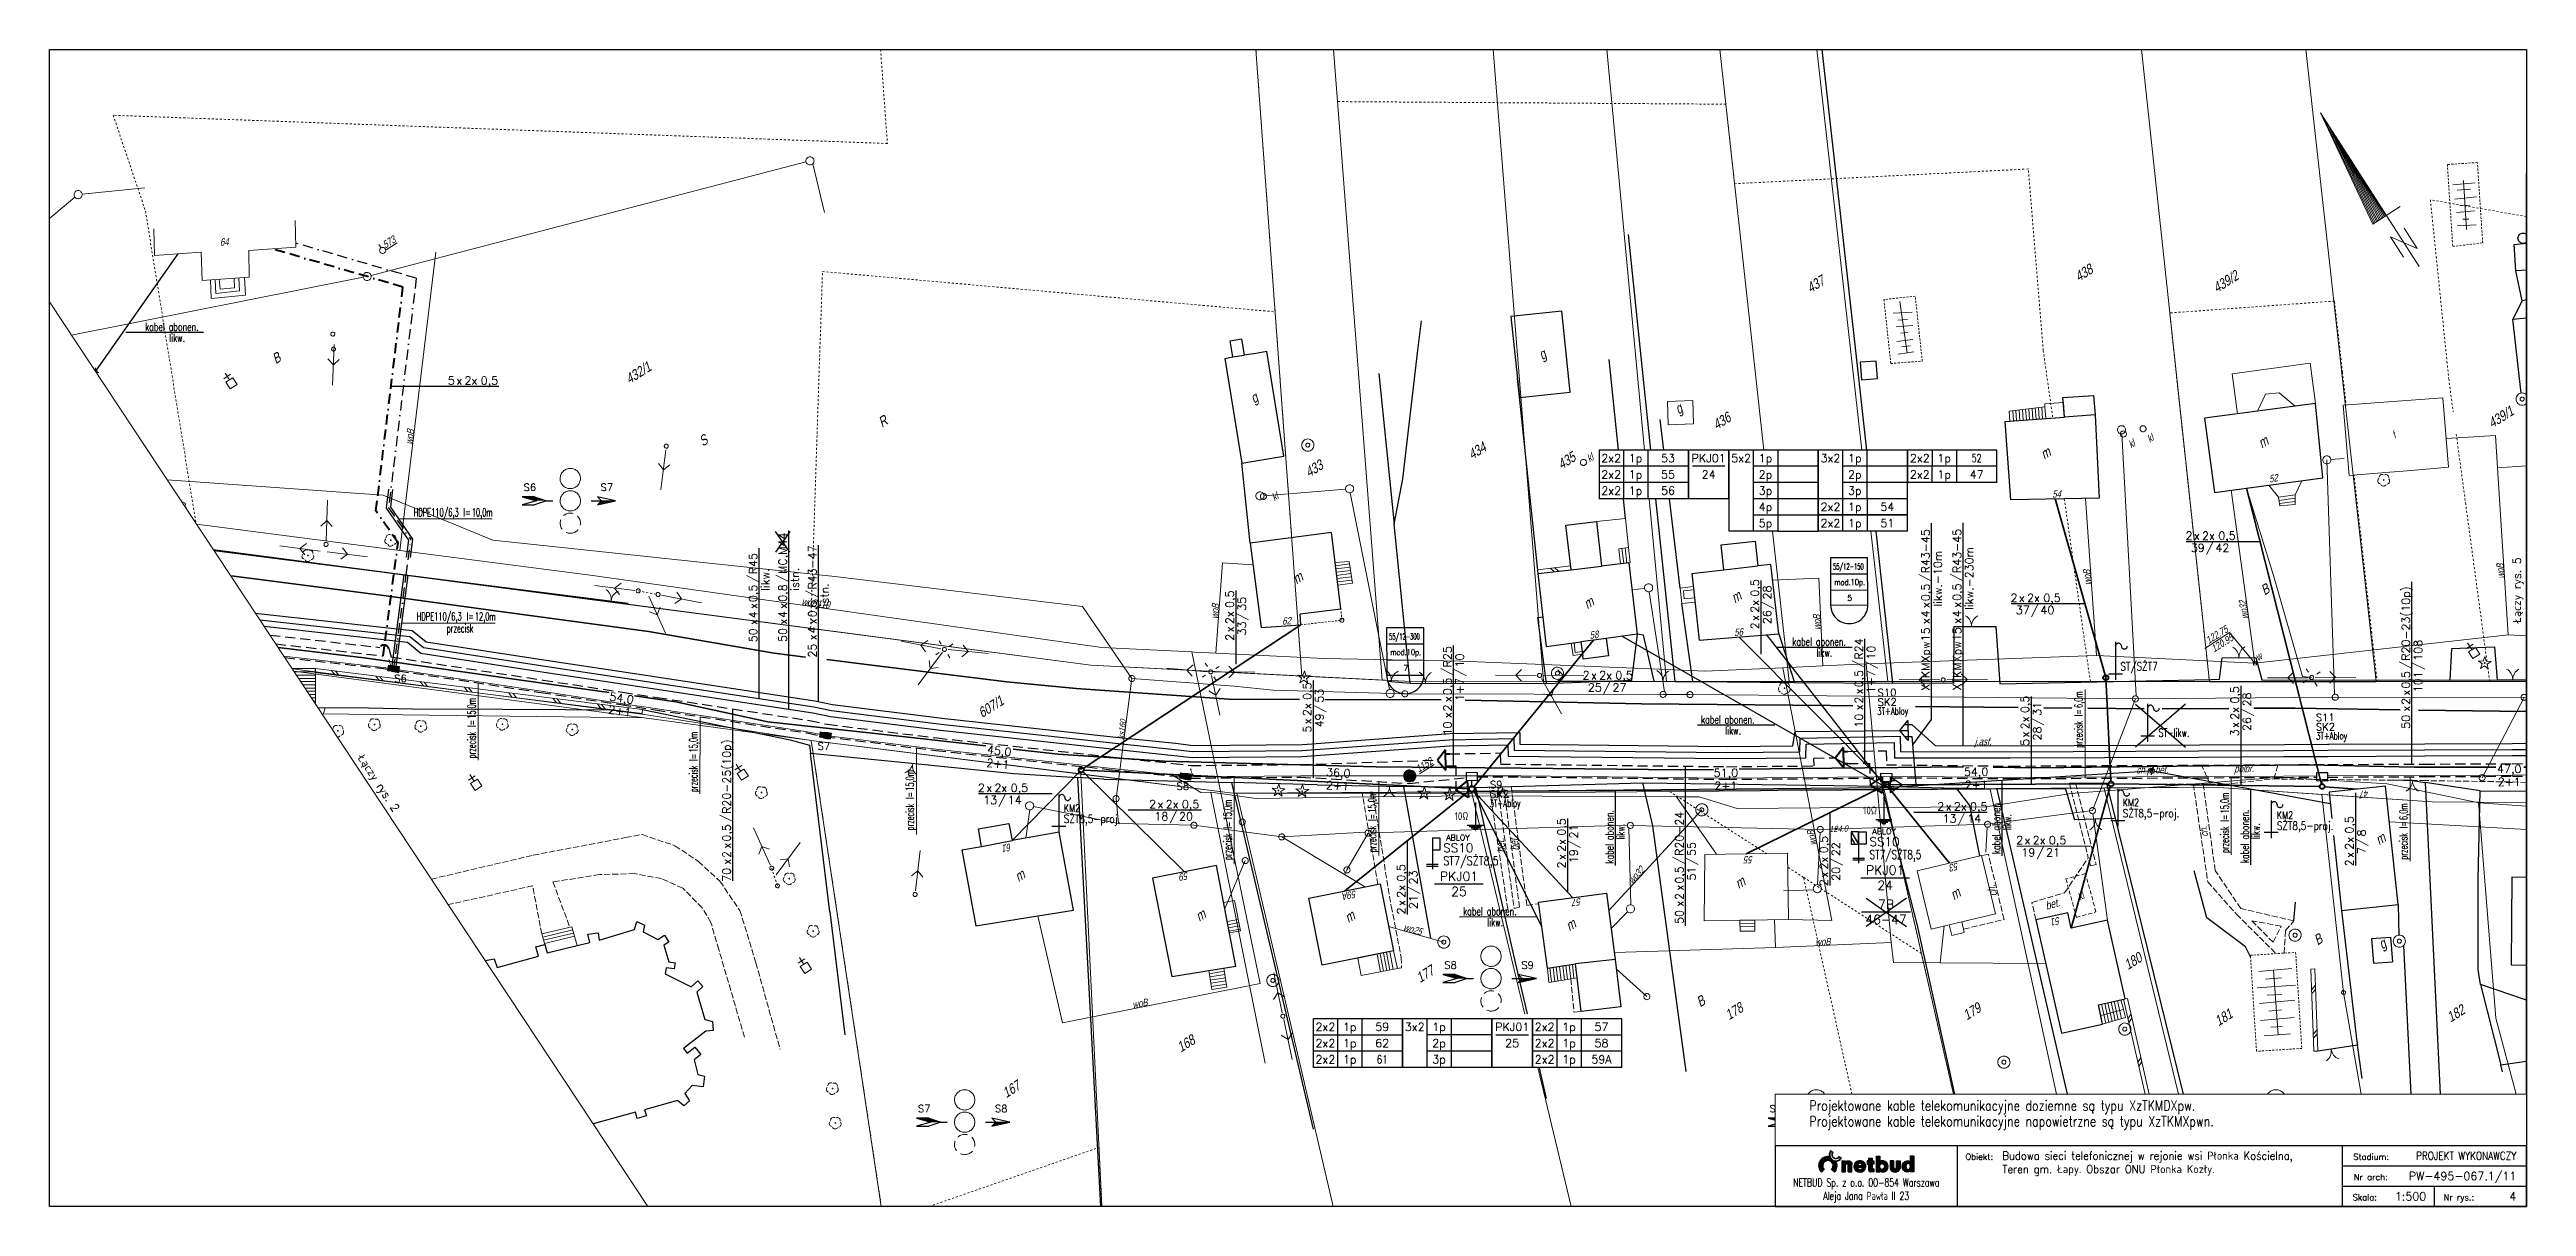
# Paper-space layout '04' of a CAD drawing. Header units: millimetres. Extents: x 14 to 624, y 3 to 288.
# The model-space entities are those that its viewports show. They can reach past a viewport. Long polylines and large blocks are cut down to what shows.
import ezdxf
from ezdxf.enums import TextEntityAlignment as Align
from ezdxf.lldxf.tags import DXFTag

# ---------------------------------------------------------------- set-up
doc = ezdxf.new("R2010")
doc.units = ezdxf.units.MM
doc.header["$MEASUREMENT"] = 0
for name, pattern in [('0', [0]), ('BORDER', [1.75, 0.5, -0.25, 0.5, -0.25, 0, -0.25]), ('BTO', [0]), ('BUD', [0]), ('BUF', [0]), ('BUW', [0.85, 0.5, -0.35]), ('BZN', [1, 0.5, -0.5]), ('DASHED', [0.75, 0.5, -0.25]), ('GUZ', [1, 0.5, -0.5]), ('KOC', [2, 1.5, -0.5]), ('KOJ', [0]), ('KOS', [0]), ('KOU', [1.5, 1, -0.5]), ('MSZ', [1, 0.5, -0.5]), ('SCH', [0]), ('UOK', [1.5, 1, -0.5]), ('UPE', [0]), ('UPW', [0]), ('WSQ', [0.85, 0.5, -0.35])]:
    doc.linetypes.add(name, pattern=pattern)
doc.layers.get('0').update_dxf_attribs({"lineweight": 18})
for name, color, linetype in [('czerwona', 1, 'Continuous'), ('NR-RYS @ 1', 7, 'Continuous'), ('OPIS_KABLA', 30, 'Continuous'), ('OPIS_RURY', 6, 'Continuous'), ('RURY-ISTN', 6, 'Continuous'), ('RYS ramki', 7, 'Continuous'), ('RYS tabelki', 7, 'Continuous'), ('RYS tabelki - nr', 30, 'Continuous'), ('S-T-DLUG', 30, 'Continuous'), ('SZ-GL-NR', 2, 'Continuous'), ('SZ-PROF', 7, 'Continuous'), ('SZ-PROF-OP', 2, 'Continuous'), ('SZOPO_L_0', 251, 'BGS'), ('TEL długości przelotów', 30, 'Continuous'), ('TEL studnie istniejące', 34, 'Continuous'), ('TES kable kanałowe istn.', 140, 'Continuous'), ('TES kable kanałowe likw.', 9, 'KAB_KANAL_LIKW'), ('TES kable kanałowe proj.', 4, 'DASHED'), ('TES kable napow. likw.', 9, 'LIN_NAPOW_LIKW'), ('TES opisy kabli abon.', 30, 'Continuous'), ('TES opisy kabli rozdz.', 30, 'Continuous'), ('TES opisy kabli szafa', 40, 'Continuous'), ('TES opisy zakończeń', 30, 'Continuous'), ('TES rury', 6, 'Continuous'), ('TES strzałki i odnośniki', 7, 'Continuous'), ('TES słup. PD', 6, 'Continuous'), ('TES zakończenia istniejące', 140, 'Continuous'), ('TES zakończenia likwidowane', 9, 'Continuous'), ('TES złącza likwidowane', 9, 'Continuous'), ('TŁO rastrowe 2', 251, 'Continuous'), ('TŁO rastrowe 4', 251, 'Continuous')]:
    doc.layers.add(name, color=color, linetype=linetype)
for name, color, linetype, lineweight in [('EADTD_T_0', 7, '0', 18), ('EBTOO_T_6', 7, '0', 18), ('EBTOO_T_9', 7, '0', 18), ('EBTPO_L_2', 7, '0', 18), ('EBTPO_L_4', 7, '0', 18), ('EBTPO_L_6', 9, '0', 18), ('EBUOA_T_0', 7, '0', 25), ('EBUOA_T_1', 251, '0', 25), ('EBUPO_L_6', 7, '0', 18), ('EBUPP_L_0', 7, '0', 18), ('EBUPP_L_1', 7, 'BUD', 18), ('EBUPP_L_2', 7, '0', 13), ('EBUPP_L_3', 6, '0', 25), ('EDZPD_L_0', 251, '0', 18), ('EDZPP_T_0', 251, '0', 18), ('EDZTD_T_0', 7, '0', 25), ('EUZOU_T_0', 251, '0', 18), ('EUZPU_L_4', 251, 'GUZ', 18), ('SDROK_T_0', 250, '0', 18), ('SDROK_T_1', 251, '0', 18), ('SDRPK_L_0', 7, '0', 35), ('SDRPK_L_1', 7, 'KOU', 18), ('SDRPK_L_2', 251, 'KOC', 18), ('SDRPT_L_6', 251, '0', 18), ('SZAPM_T_0', 251, '0', 18), ('SZNPM_T_0', 251, '0', 18), ('SZNPP_T_0', 1, '0', 18), ('SZNPS_T_0', 7, '0', 18), ('SZNPS_T_4', 7, '0', 18), ('SZOPO_T_0', 251, '0', 18), ('SZZPZ_T_0', 251, '0', 15), ('TEL kable doziemne proj.', 32, 'BORDER', 30), ('TEL kanalizacja tel. proj.', 32, 'DASHED', 30), ('TEL rury', 6, 'Continuous', 30), ('TEL rury opis', 6, 'Continuous', 20), ('TEL rury opis MONIKA', 6, 'Continuous', 20), ('TEL studnie projektowane', 32, 'Continuous', 30), ('TES kable doziemne proj.', 4, 'BORDER', 40), ('TES kable napow. proj.', 241, 'LIN_NAPOW_PROJ', 35), ('TES zakończenia projektowane', 4, 'Continuous', 40), ('TES złącza projektowane', 4, 'Continuous', 40), ('UEEOO_T_0', 251, '0', 18), ('UEEPA_L_2', 251, 'MSZ', 18), ('UEEPA_T_2', 251, '0', 18), ('UEEPON_L_0', 14, 'UPE', 18), ('UKKOA_T_3', 251, '0', 18), ('UKKOO_T_2', 7, '0', 18), ('UKKPA_L_6', 251, 'UOK', 9), ('UKKPA_T_4', 251, '0', 18), ('UKKPA_T_6', 251, '0', 18), ('UKKPOR_L_0', 36, '0', 18), ('UTTOA_T_0', 7, '0', 18), ('UTTPA_T_0', 7, '0', 18), ('UTTPA_T_2', 34, '0', 18), ('UTTPO_L_0', 34, '0', 18), ('UWWOA_T_0', 251, '0', 18), ('UWWOO_T_0', 251, '0', 18), ('UWWPA_T_0', 251, '0', 18), ('UWWPA_T_2', 251, '0', 18), ('UWWPO_L_0', 162, 'UPW', 18), ('UZB słupy telefoniczne', 32, 'Continuous', 30), ('WUKPS_L_1', 251, '0', 18), ('WUKPS_L_2', 251, '0', 18)]:
    doc.layers.add(name, color=color, linetype=linetype, lineweight=lineweight)
for name, color, linetype, lineweight, plot in [('Kanaliza', 36, 'DASHEDX2', 18, False), ('RYS layout', 7, 'Continuous', 30, False), ('viewport', 3, 'Continuous', 9, False)]:
    doc.layers.add(name, color=color, linetype=linetype, lineweight=lineweight, plot=plot)
doc.styles.add('ROMANS', font='simplex.shx')
doc.styles.add('SIMPLEX', font='simplex.shx', dxfattribs={"width": 0.8, "height": 1.5})
doc.styles.add('Simplex2', font='simplex.shx', dxfattribs={"width": 0.7})
doc.styles.get("Standard").update_dxf_attribs({"font": 'txt', "width": 0.8, "oblique": 15})
doc.linetypes.add('BGS', pattern='A,2.5,[133,ltypeshp.shx,S=0.2,R=0,X=0,Y=0],2.5', length=5)
tags = doc.linetypes.add('DASHEDX2', pattern=[38.1, 25.4, -12.7]).pattern_tags.tags
tags[6:7] = [DXFTag(74, 4), DXFTag(75, 0), DXFTag(340, '0'), DXFTag(46, 1.0), DXFTag(50, 0.0), DXFTag(44, 0.0), DXFTag(45, 0.0)]
tags[4:5] = [DXFTag(74, 4), DXFTag(75, 0), DXFTag(340, '0'), DXFTag(46, 1.0), DXFTag(50, 0.0), DXFTag(44, 0.0), DXFTag(45, 0.0)]
doc.linetypes.add('KAB_KANAL_LIKW', pattern='A,0.5,[131,ltypeshp.shx,S=0.1,R=0,X=-0.1,Y=-0.1],0.2,[131,ltypeshp.shx,S=0.1,R=180,X=-0.1,Y=0.1],0.1', length=0.8)
doc.linetypes.add('LIN_NAPOW_LIKW', pattern='A,0.0001,[131,ltypeshp.shx,S=0.1,R=20,X=0.34023,Y=-0.12817],-0.1,[131,ltypeshp.shx,S=0.1,R=200,X=0.35977,Y=0.12817],-0.3,[135,l_napow.shx,S=0.1,R=0,X=-0.4,Y=0],-0.2,[135,l_napow.shx,S=0.1,R=180,X=0.2,Y=0],-0.2', length=0.8001)
doc.linetypes.add('LIN_NAPOW_PROJ', pattern='A,0.0001,-0.4,[136,l_napow.shx,S=0.1,R=0,X=-0.4,Y=0],-0.2,[137,l_napow.shx,S=0.1,R=0,X=-0.2,Y=0],-0.2', length=0.8001)

psp = doc.layouts.new('04')

# ---------------------------------------------------------------- texts
at = {"layer": 'OPIS_KABLA', "style": 'SIMPLEX', "width": 0.8}
for s, p in [('Projektowane kable telekomunikacyjne doziemne są typu XzTKMDXpw.', (447.77, 26.63)), ('Projektowane kable telekomunikacyjne napowietrzne są typu XzTKMXpwn.', (447.77, 22.76))]:
    psp.add_text(s, height=2.5, rotation=359.99984, dxfattribs=at).set_placement(p)

msp = doc.modelspace()

# ---------------------------------------------------------------- texts
at = {"layer": 'EADTD_T_0', "char_height": 1.8, "attachment_point": 8, "line_spacing_factor": 0.82}
for s, insert, rotation in [('52A', (4849292.92, 5830301.81), 60.23314), ('43', (4849373.8, 5830294.45), 242.31794), ('52', (4849242.99, 5830244.7), 66.3122), ('45', (4849363.81, 5830250.1), 236.19814), ('47', (4849318.65, 5830221.34), 242.59294), ('54', (4849216.71, 5830197.9), 57.48684), ('51', (4849302.78, 5830140.55), 249.24934), ('53', (4849277.8, 5830127.08), 249.95164), ('56', (4849201.93, 5830113.83), 61.03184), ('58', (4849182.85, 5830083.84), 64.21154), ('55', (4849248.5, 5830086.03), 237.20264), ('57', (4849233.79, 5830044.87), 244.06054), ('62', (4849138.21, 5830022.51), 60.43104), ('59A', (4849201.5, 5829999.06), 247.65404), ('59', (4849175.16, 5829967.64), 247.58674), ('61', (4849145.25, 5829935.13), 247.58674), ('64', (4848916.06, 5829855.78), 60.43104), ('89', (4849219.01, 5829709.02), 347.99054), ('91', (4849348.85, 5829703.24), 349.63254)]:
    msp.add_mtext(s, dxfattribs=dict(at, insert=insert, rotation=rotation))
at = {"layer": 'EBTOO_T_6', "insert": (4849248.74, 5830275.44), "char_height": 1.8, "attachment_point": 1, "rotation": 88.97724, "line_spacing_factor": 0.82}
msp.add_mtext('f', dxfattribs=at)
at = {"layer": 'EBUOA_T_0', "char_height": 2.48, "attachment_point": 5, "rotation": 88.97724, "line_spacing_factor": 0.82}
for s, insert in [('piw', (4849411.37, 5830329.52)), ('g', (4849389.35, 5830229.8)), ('g                                              ', (4849147.45, 5830132.32)), ('m', (4849284.31, 5830123.26)), ('m', (4849252.75, 5830080.57))]:
    msp.add_mtext(s, dxfattribs=dict(at, insert=insert))
at = {"layer": 'EBUOA_T_1', "char_height": 2.48, "attachment_point": 9, "rotation": 88.97724, "line_spacing_factor": 0.82}
for s, insert in [('m', (4849285.7, 5830307.64)), ('m', (4849380.33, 5830292.35)), ('m', (4849234.53, 5830248.99)), ('m', (4849373.15, 5830245.39)), ('m', (4849332.01, 5830219.15)), ('g', (4849354.6, 5830204.88)), ('m', (4849207.28, 5830202.75)), ('m', (4849194.79, 5830119.68)), ('g', (4849119.41, 5830112.38)), ('m', (4849175.96, 5830088.57)), ('g', (4849089.17, 5830047.29)), ('m', (4849239.7, 5830041.14)), ('m', (4849131.34, 5830032.19)), ('m', (4849208, 5829996.84)), ('m', (4849187.46, 5829966.4)), ('m', (4849154.77, 5829934.64)), ('g', (4849278.88, 5829741.49)), ('m', (4849221.36, 5829727.72)), ('g', (4849315.89, 5829719.33)), ('m', (4849350.65, 5829713.61))]:
    msp.add_mtext(s, dxfattribs=dict(at, insert=insert))
at = {"layer": 'EDZTD_T_0', "char_height": 2.48, "rotation": 88.97724, "line_spacing_factor": 0.82}
for s, insert, attachment_point in [('439/3', (4849308.56, 5830332.63), 5), ('439/1', (4849260.45, 5830300.13), 5), ('184', (4849427.98, 5830282.84), 5), ('439/2', (4849195.27, 5830261.97), 5), ('183', (4849402.78, 5830248.24), 5), ('438', (4849174.19, 5830234.02), 5), ('182', (4849376.91, 5830209.82), 5), ('437', (4849140.1, 5830177.38), 5), ('181', (4849346.17, 5830161.58), 5), ('180', (4849322.31, 5830150.6), 5), ('436', (4849155.46, 5830139.51), 5), ('179', (4849310.77, 5830110.68), 5), ('435', (4849142.52, 5830102.25), 5), ('434', (4849128.35, 5830085.2), 5), ('178', (4849278.44, 5830061.85), 5), ('433', (4849109.86, 5830049.3), 5), ('177', (4849228.81, 5830003.43), 5), ('607/1', (4849114.9, 5829950.55), 5), ('168', (4849210.61, 5829944.86), 5), ('432/1', (4848998.38, 5829923.48), 5), ('167', (4849196.28, 5829902.77), 5), ('166/2', (4849181.52, 5829789.3), 5), ('607/1', (4848895.87, 5829705.81), 5), ('625/2', (4849023.73, 5829705.19), 5), ('169', (4849350.43, 5829697.71), 5), ('170', (4849408.42, 5829694.73), 3)]:
    msp.add_mtext(s, dxfattribs=dict(at, insert=insert, attachment_point=attachment_point))
at = {"layer": 'EUZOU_T_0', "char_height": 2.5, "attachment_point": 5, "rotation": 88.97724, "line_spacing_factor": 0.82}
for s, insert in [('B', (4849302.72, 5830292.68)), ('B', (4849263.86, 5830228.24)), ('B', (4849342.96, 5830191.6)), ('B', (4849271.82, 5830056.35)), ('R', (4849041.57, 5829967.11)), ('S', (4849021.12, 5829927.64)), ('R', (4849310.06, 5829879.08)), ('B', (4848946.2, 5829851.13)), ('Tr', (4849260.39, 5829813.1)), ('Ps', (4849402.26, 5829699.09))]:
    msp.add_mtext(s, dxfattribs=dict(at, insert=insert))
at = {"layer": 'NR-RYS @ 1', "color": 6, "style": 'ROMANS'}
for s, rotation, p in [('Łączy rys. 5', 146.52916, (4849298.42, 5830280.19)), ('Łączy rys. 4', 146.52916, (4849300.58, 5830283.64)), ('Łączy rys. 7', 78.53388, (4849251.06, 5829724.51)), ('Łączy rys. 2', 78.53388, (4849255.06, 5829723.8))]:
    msp.add_text(s, height=1.98, rotation=rotation, dxfattribs=at).set_placement(p, align=Align.MIDDLE)
for s, p in [('Łączy rys. 2', (4849047.44, 5829814.14)), ('Łączy rys. 4', (4849047.54, 5829810.08))]:
    msp.add_text(s, height=1.98, dxfattribs=at).set_placement(p, align=Align.MIDDLE)
at = {"layer": 'OPIS_KABLA', "style": 'SIMPLEX'}
for rotation, p in [(56.52916, (4849338.72, 5830304.5)), (56.52916, (4849262.43, 5830116.76)), (56.52916, (4849205.8, 5830028.37)), (360, (4849190.24, 5829712.99))]:
    msp.add_text('ABLOY', height=1.4, rotation=rotation, dxfattribs=at).set_placement(p, align=Align.CENTER)
at = {"layer": 'OPIS_KABLA', "color": 3, "style": 'SIMPLEX', "width": 0.6}
msp.add_text('DEMONTAŻ ŁĄCZÓWEK 100p.', height=1.8, rotation=359.99984, dxfattribs=at).set_placement((4848862.86, 5829799.76), align=Align.MIDDLE)
at = {"layer": 'OPIS_RURY', "style": 'SIMPLEX', "width": 0.8}
for rotation, p in [(56.52916, (4849331.77, 5830302.9)), (56.52916, (4849255.48, 5830115.16)), (56.52916, (4849201.17, 5830030.46)), (360, (4849185.07, 5829717.9))]:
    msp.add_text('10Ω', height=1.92, rotation=rotation, dxfattribs=at).set_placement(p)
at = {"layer": 'RURY-ISTN', "style": 'ROMANS'}
for s, p in [('SŻT8,5', (4849341.83, 5830298.12)), ('SS10', (4849339.16, 5830299.89)), ('SS10', (4849262.87, 5830112.15)), ('SS10', (4849206.23, 5830023.75))]:
    msp.add_text(s, height=2.16, rotation=56.52916, dxfattribs=at).set_placement(p)
for width, p in [(0.75, (4849265.54, 5830110.38)), (0.8, (4849208.9, 5830021.99))]:
    msp.add_text('ST7/SŻT8,5', height=2.16, rotation=56.52916, dxfattribs=dict(at, width=width)).set_placement(p)
for s, p in [('SS10', (4849186.64, 5829710.08)), ('SŻT7', (4849186.64, 5829706.88))]:
    msp.add_text(s, height=2.16, dxfattribs=at).set_placement(p)
at = {"layer": 'S-T-DLUG', "style": 'ROMANS'}
for s, rotation, p in [('S12', 57.37337, (4849363.66, 5830290.64)), ('S12', 56.52916, (4849419.15, 5830229.61)), ('S11', 57.37337, (4849297.84, 5830220.82)), ('SK2', 57.37337, (4849299.79, 5830219.54)), ('S11', 56.52916, (4849408.69, 5830213.79)), ('S11', 56.52916, (4849376.89, 5830165.68)), ('S10', 56.52916, (4849366.43, 5830149.87)), ('S10', 57.37337, (4849233.21, 5830134.18)), ('SK2', 57.37337, (4849235.16, 5830132.9)), ('S10', 56.52916, (4849314.47, 5830071.27)), ('S9', 56.52916, (4849304.01, 5830055.45)), ('S9', 57.37337, (4849199.47, 5830042.05)), ('SK2', 57.37337, (4849201.41, 5830040.77)), ('S9', 56.52916, (4849240.79, 5830023.97)), ('S8', 56.52916, (4849230.33, 5830008.15)), ('S8', 57, (4849157.21, 5829977.45)), ('S7', 57, (4849100.22, 5829909.16)), ('S7', 56.52916, (4849017.56, 5829899.73)), ('S8', 56.52916, (4849198.8, 5829896.33)), ('S6', 56.52916, (4849007.1, 5829883.91)), ('S7', 56.52916, (4849188.34, 5829880.51)), ('S6', 57, (4849028.82, 5829831.38))]:
    msp.add_text(s, height=1.8, rotation=rotation, dxfattribs=at).set_placement(p)
at = {"layer": 'S-T-DLUG', "style": 'ROMANS', "width": 0.7}
for p in [(4849301.67, 5830218.35), (4849236.98, 5830131.55), (4849203.27, 5830039.4)]:
    msp.add_text('3T+Abloy', height=1.8, rotation=57.37337, dxfattribs=at).set_placement(p)
at = {"layer": 'S-T-DLUG', "style": 'ROMANS'}
for s, p in [('S5', (4848952.09, 5829740.73)), ('S4', (4848913.96, 5829694.56))]:
    msp.add_text(s, height=1.8, dxfattribs=at).set_placement(p)
at = {"layer": 'SDROK_T_0', "char_height": 1.8, "attachment_point": 5, "line_spacing_factor": 0.82}
for insert, rotation in [((4849257.04, 5830149.53), 55.96264), ((4849033.96, 5829702.38), 173.98764)]:
    msp.add_mtext('j.asf.', dxfattribs=dict(at, insert=insert, rotation=rotation))
at = {"layer": 'SDROK_T_1', "line_spacing_factor": 0.82}
for s, insert, char_height, attachment_point, rotation in [('polbr.', (4849298.04, 5830199.47), 1.8, 5, 57.18254), ('ch.pł.bet.', (4849285.81, 5830180.46), 1.8, 5, 57.18254), ('ch.', (4849305.34, 5830182.81), 1.8, 5, 154.48954), ('bet.', (4849299.65, 5830141.87), 2, 5, 73.20444), ('ch.', (4849288.7, 5830131.28), 2, 5, 160.00684), ('bet.', (4849214.13, 5830039.54), 2, 5, 154.07244), ('bet.', (4849212.71, 5830036.48), 2, 5, 154.07244), ('ch.bet.', (4849011.21, 5829775.8), 1.8, 5, 95.51024), ('ch.', (4848960.24, 5829727.88), 1.8, 5, 95.51024), ('ch.', (4849331.25, 5829715.98), 1.8, 5, 88.97724), ('ch.', (4849116.31, 5829704.37), 1.8, 2, 173.56704), ('ch.', (4848988.19, 5829697.46), 1.8, 5, 173.97154)]:
    msp.add_mtext(s, dxfattribs=dict(at, insert=insert, char_height=char_height, attachment_point=attachment_point, rotation=rotation))
at = {"layer": 'SZ-GL-NR', "color": 9, "style": 'SIMPLEX', "width": 0.8}
for s, height, p in [('3', 2.1, (4848873.52, 5829788.25)), ('1', 2.1, (4848851.52, 5829785.17)), ('44', 2.101, (4848858.86, 5829785.17)), ('45', 2.101, (4848866.19, 5829785.17)), ('4', 2.1, (4848873.52, 5829774.57)), ('2', 2.1, (4848851.52, 5829771.24))]:
    msp.add_text(s, height=height, dxfattribs=at).set_placement(p, align=Align.CENTER)
at = {"layer": 'SZ-PROF', "color": 9}
for s, p in [('R', (4848851.52, 5829792.5)), ('M', (4848858.86, 5829792.5)), ('M', (4848866.19, 5829792.5)), ('R', (4848873.52, 5829792.5)), ('R', (4848851.52, 5829777.84)), ('R', (4848873.52, 5829778.82))]:
    msp.add_text(s, height=1.78, dxfattribs=at).set_placement(p, align=Align.CENTER)
at = {"layer": 'SZNPM_T_0', "char_height": 1.8, "attachment_point": 4, "rotation": 88.97724, "line_spacing_factor": 0.82}
for s, insert in [('{\\L573}\\P', (4848937.65, 5829888.45)), ('{\\L496}\\P', (4848947.09, 5829738.34))]:
    msp.add_mtext(s, dxfattribs=dict(at, insert=insert))
at = {"layer": 'SZNPP_T_0', "char_height": 1.8, "attachment_point": 7, "rotation": 88.97724, "line_spacing_factor": 0.82}
for s, insert in [('exc1', (4849092.37, 5829769.77)), ('161', (4849120.38, 5829759.69))]:
    msp.add_mtext(s, dxfattribs=dict(at, insert=insert))
at = {"layer": 'SZNPS_T_0', "color": 251, "char_height": 1.8, "rotation": 88.97724, "line_spacing_factor": 0.82}
for s, insert, attachment_point in [('{\\L1152}', (4849185.7, 5830029.54), 4), ('{\\L1147}', (4848948.25, 5829746.16), 7)]:
    msp.add_mtext(s, dxfattribs=dict(at, insert=insert, attachment_point=attachment_point))
at = {"layer": 'SZNPS_T_4', "insert": (4849087.8, 5829778.99), "char_height": 1.8, "attachment_point": 7, "rotation": 88.97724, "line_spacing_factor": 0.82}
msp.add_mtext('{\\L3811}\\P127.513', dxfattribs=at)
at = {"layer": 'TES rury', "linetype": 'Continuous'}
for s, height, rotation, style, width, p in [('SŻT8,5-proj.', 2, 56.52916, 'ROMANS', 0.8, (4849421.43, 5830352.5)), ('KM2', 1.8, 56.52916, 'ROMANS', 0.8, (4849419.15, 5830354)), ('SŻT8,5-proj.', 2, 56.52916, 'ROMANS', 0.8, (4849314.85, 5830198.05)), ('KM2', 1.8, 56.52916, 'ROMANS', 0.8, (4849312.57, 5830199.55)), ('ST/SŻT7', 2, 56.52916, 'ROMANS', 0.8, (4849260.86, 5830187.57)), ('kabel abonen.', 2, 146.52916, 'Simplex2', 0.7, (4849317.89, 5830187.75)), ('likw.', 2, 146.52916, 'Simplex2', 0.7, (4849314.43, 5830193.28)), ('SŻT8,5-proj.', 2, 56.52916, 'ROMANS', 0.8, (4849291.36, 5830168.08)), ('KM2', 1.8, 56.52916, 'ROMANS', 0.8, (4849289.08, 5830169.59)), ('kabel abonen.', 2, 146.52916, 'Simplex2', 0.7, (4849282.29, 5830137.93)), ('likw.', 2, 146.52916, 'Simplex2', 0.7, (4849278.83, 5830143.46)), ('kabel abonen.', 2, 56.52916, 'Simplex2', 0.7, (4849211.21, 5830123.51)), ('likw.', 2, 56.52916, 'Simplex2', 0.7, (4849216.75, 5830126.97)), ('kabel abonen.', 2, 56.52916, 'Simplex2', 0.7, (4849214.81, 5830094.19)), ('likw.', 2, 56.52916, 'Simplex2', 0.7, (4849220.35, 5830097.65)), ('kabel abonen.', 2, 146.52916, 'Simplex2', 0.7, (4849231.73, 5830057.16)), ('likw.', 2, 146.52916, 'Simplex2', 0.7, (4849228.27, 5830062.7)), ('kabel abonen.', 2, 56.52916, 'Simplex2', 0.7, (4849221.91, 5830019.26)), ('likw.', 2, 56.52916, 'Simplex2', 0.7, (4849227.45, 5830022.72)), ('SŻT8,5-proj.', 2, 56.52916, 'ROMANS', 0.8, (4849148.67, 5829949.78)), ('KM2', 1.8, 56.52916, 'ROMANS', 0.8, (4849146.39, 5829951.29)), ('kabel abonen.', 2, 56.52916, 'Simplex2', 0.7, (4848922.8, 5829827.89)), ('likw.', 2, 56.52916, 'Simplex2', 0.7, (4848928.34, 5829831.35)), ('kabel abonen.', 2, 360, 'Simplex2', 0.7, (4848916.85, 5829786.7)), ('likw.', 2, 360, 'Simplex2', 0.7, (4848922.78, 5829783.99)), ('XTKMXn 25x4x0,5/R36-39', 2, 90, 'Simplex2', 0.7, (4849071.42, 5829729.33)), ('kabel abonen.', 2, 90, 'Simplex2', 0.7, (4848989.55, 5829737.8)), ('likw.', 2, 90, 'Simplex2', 0.7, (4848992.25, 5829743.74)), ('likw.=450m', 2, 90, 'Simplex2', 0.7, (4849074.17, 5829737.33)), ('2x kabel abonen.', 2, 90, 'Simplex2', 0.7, (4849242.05, 5829694.11)), ('XTKMXn 10x4x0,5/R34-35', 2, 90, 'Simplex2', 0.7, (4849259.28, 5829684.08)), ('likw.', 2, 90, 'Simplex2', 0.7, (4849244.76, 5829700.04)), ('kabel abonen.', 2, 360, 'Simplex2', 0.7, (4849140.09, 5829695.34)), ('likw.=600m', 2, 90, 'Simplex2', 0.7, (4849262.03, 5829692.08)), ('kabel abonen.', 2, 348.53388, 'Simplex2', 0.7, (4849315.98, 5829699.1)), ('likw.', 2, 348.53388, 'Simplex2', 0.7, (4849321.26, 5829695.26)), ('XTKMXn 10x4x0,5/R34-35', 2, 360, 'Simplex2', 0.7, (4849127.9, 5829689.03)), ('likw.', 2, 360, 'Simplex2', 0.7, (4849146.03, 5829692.63)), ('likw.=140m', 2, 360, 'Simplex2', 0.7, (4849135.9, 5829686.27)), ('kabel abonen.', 2, 78.53388, 'Simplex2', 0.7, (4849283.5, 5829674.81))]:
    msp.add_text(s, height=height, rotation=rotation, dxfattribs=dict(at, style=style, width=width)).set_placement(p)
at = {"layer": 'TES zakończenia likwidowane', "color": 0, "linetype": 'Continuous', "style": 'ROMANS', "width": 0.7}
for rotation, p in [(56.52916, (4849279.67, 5830186.38)), (0, (4849055.37, 5829730.02)), (0, (4849152.53, 5829710.08))]:
    msp.add_text('ST-likw.', height=2, rotation=rotation, dxfattribs=at).set_placement(p)
msp.add_text('SŻT7-likw.', height=2, dxfattribs=at).set_placement((4848933.91, 5829801.63))
at = {"layer": 'TES zakończenia likwidowane', "linetype": 'ByBlock', "style": 'ROMANS', "width": 0.7}
msp.add_text('ST-likw.', height=2, dxfattribs=at).set_placement((4848951.69, 5829711.83))
at = {"layer": 'UEEOO_T_0', "insert": (4848874.52, 5829703.53), "char_height": 1.8, "attachment_point": 8, "rotation": 52.23174, "line_spacing_factor": 0.82}
msp.add_mtext('eNN', dxfattribs=at)
at = {"layer": 'UKKOA_T_3', "char_height": 1.8, "rotation": 88.97724, "line_spacing_factor": 0.82}
for insert, attachment_point in [((4849214.9, 5830220.65), 2), ((4849216.3, 5830225.23), 2), ((4849301, 5830148.04), 1), ((4849145.08, 5830106.8), 4), ((4849109.38, 5830036.79), 1)]:
    msp.add_mtext('kl', dxfattribs=dict(at, insert=insert, attachment_point=attachment_point))
at = {"layer": 'UKKOO_T_2', "char_height": 1.5, "line_spacing_factor": 0.82}
for s, insert, attachment_point, rotation in [('ks200', (4849369.63, 5830340.77), 8, 56.31814), ('124.0', (4849255.12, 5830108.14), 5, 58.29054), ('ks160', (4849137.9, 5829975.01), 8, 139.02894), ('kstł90', (4848946.03, 5829798.7), 8, 52.50804), ('ks200', (4848895.6, 5829763.33), 8, 149.23234), ('ks200', (4848866.55, 5829707.4), 8, 64.14674), ('ks160', (4849230.51, 5829702.11), 8, 71.55924)]:
    msp.add_mtext(s, dxfattribs=dict(at, insert=insert, attachment_point=attachment_point, rotation=rotation))
at = {"layer": 'UTTOA_T_0', "insert": (4849155.38, 5829982.52), "char_height": 1.8, "attachment_point": 4, "rotation": 88.97724, "line_spacing_factor": 0.82}
msp.add_mtext('t', dxfattribs=at)
at = {"layer": 'UTTPA_T_2', "char_height": 1.8, "rotation": 88.97724, "line_spacing_factor": 0.82}
for insert, attachment_point in [((4849025.05, 5829833.16), 9), ((4848911.97, 5829697.3), 1)]:
    msp.add_mtext('t', dxfattribs=dict(at, insert=insert, attachment_point=attachment_point))
at = {"layer": 'UWWOA_T_0', "char_height": 1.8, "rotation": 88.97724, "line_spacing_factor": 0.82}
for s, insert, attachment_point in [('122.75\\P120.95', (4849270.05, 5830215.09), 9), ('w', (4849277.69, 5830217.09), 7)]:
    msp.add_mtext(s, dxfattribs=dict(at, insert=insert, attachment_point=attachment_point))
at = {"layer": 'UWWOO_T_0', "char_height": 1.8, "line_spacing_factor": 0.82}
for s, insert, attachment_point, rotation in [('woB', (4849413.46, 5830302.02), 8, 52.55314), ('woB', (4849292.57, 5830279.92), 8, 150.21944), ('wo32', (4849265.59, 5830221.95), 8, 154.32664), ('woB', (4849237.69, 5830194.2), 8, 150.46174), ('woB', (4849210.23, 5830132.56), 8, 148.99014), ('woB', (4849255.5, 5830101.57), 7, 157.46654), ('woB', (4849277, 5830089.08), 8, 59.03154), ('wo32', (4849238.06, 5830060.49), 8, 103.74874), ('woB', (4849126.33, 5830010.32), 8, 142.32564), ('wo25', (4849218.55, 5830006.31), 8, 40.63944), ('woB', (4849196.98, 5829940.51), 8, 67.74234), ('woB110', (4849070.53, 5829928.06), 8, 48.45924), ('woB', (4848981.14, 5829868.57), 8, 139.66054), ('woB', (4849182.64, 5829716.71), 8, 136.14894), ('woB', (4849236.3, 5829699.65), 8, 79.61704), ('wo100', (4849197.85, 5829685.93), 9, 71.26134)]:
    msp.add_mtext(s, dxfattribs=dict(at, insert=insert, attachment_point=attachment_point, rotation=rotation))

# ---------------------------------------------------------------- blocks, each defined once
blk = doc.blocks.new('TABELKA-NB')
blk.add_hatch(color=7).paths.add_polyline_path([(-171.14, 9.14), (-170.44, 8.43, 0.309602), (-169.95, 10.96, -0.359683), (-171.85, 12.32, 0.701916), (-173.65, 8.42), (-172.95, 9.14, -2.418912)])
h = blk.add_hatch(color=7)
edge = h.paths.add_edge_path()
edge.add_line((-159.22, 11.01), (-159.22, 12.36))
edge.add_line((-159.22, 12.36), (-160.11, 12.36))
edge.add_line((-160.11, 12.36), (-160.11, 8.5))
edge.add_line((-160.11, 8.5), (-159.22, 8.5))
edge.add_line((-159.22, 8.5), (-159.22, 8.72))
edge.add_ellipse((-158.49, 9.86), major_axis=(0, 1.4), ratio=0.904585, start_angle=144.75721, end_angle=395.24279)
edge = h.paths.add_edge_path(flags=16)
edge.add_ellipse((-158.7, 9.86), major_axis=(0, 0.729), ratio=0.7731, start_angle=0, end_angle=360)
h = blk.add_hatch(color=7)
edge = h.paths.add_edge_path()
edge.add_line((-150.87, 12.36), (-151.75, 12.36))
edge.add_line((-151.75, 12.36), (-151.75, 11.01))
edge.add_ellipse((-152.48, 9.86), major_axis=(0, 1.4), ratio=0.904585, start_angle=-35.24279, end_angle=215.24279)
edge.add_line((-151.75, 8.72), (-151.75, 8.5))
edge.add_line((-151.75, 8.5), (-150.87, 8.5))
edge.add_line((-150.87, 8.5), (-150.87, 12.36))
edge = h.paths.add_edge_path(flags=16)
edge.add_ellipse((-152.28, 9.86), major_axis=(0, 0.729), ratio=0.7731, start_angle=0, end_angle=360, ccw=False)
h = blk.add_hatch(color=7)
edge = h.paths.add_edge_path()
edge.add_spline(control_points=[(-167.71, 10.08), (-167.71, 10.2), (-167.71, 10.43), (-167.35, 10.57), (-167.02, 10.42), (-167.02, 10.22), (-167.02, 10.15)], knot_values=[0, 0, 0, 0, 0.31784, 0.634784, 0.982228, 1.196696, 1.196696, 1.196696, 1.196696], degree=3, periodic=0)
edge.add_line((-167.02, 10.15), (-167.02, 8.5))
edge.add_line((-167.02, 8.5), (-166.13, 8.5))
edge.add_line((-166.13, 8.5), (-166.13, 10.34))
edge.add_spline(control_points=[(-166.13, 10.34), (-166.13, 10.45), (-166.13, 10.75), (-166.37, 11.1), (-166.8, 11.3), (-167.24, 11.28), (-167.59, 11.07), (-167.72, 10.91), (-167.78, 10.84)], knot_values=[0, 0, 0, 0, 0.342028, 0.881591, 1.168596, 1.742988, 2.104188, 2.361749, 2.361749, 2.361749, 2.361749], degree=3, periodic=0)
edge.add_line((-167.78, 10.84), (-167.78, 11.22))
edge.add_line((-167.78, 11.22), (-168.6, 11.22))
edge.add_line((-168.6, 11.22), (-168.6, 8.5))
edge.add_line((-168.6, 8.5), (-167.71, 8.5))
edge.add_line((-167.71, 8.5), (-167.71, 10.08))
h = blk.add_hatch(color=7)
edge = h.paths.add_edge_path()
edge.add_arc((-164.12, 9.67), 0.57, 181.13881, 334.36055)
edge.add_line((-163.6, 9.42), (-162.8, 9.26))
edge.add_ellipse((-164.15, 9.86), major_axis=(-1.48, 0), ratio=0.962713, start_angle=172.15087, end_angle=515.4903, ccw=False)
edge.add_line((-162.68, 9.66), (-164.69, 9.66))
h.paths.add_polyline_path([(-163.58, 10.09), (-164.72, 10.09, -0.952849)], flags=16)
h = blk.add_hatch(color=7)
edge = h.paths.add_edge_path()
edge.add_line((-161.12, 11.22), (-161.12, 11.92))
edge.add_line((-161.12, 11.92), (-162.01, 11.92))
edge.add_line((-162.01, 11.92), (-162.01, 11.22))
edge.add_line((-162.01, 11.22), (-162.33, 11.22))
edge.add_line((-162.33, 11.22), (-162.33, 10.46))
edge.add_line((-162.33, 10.46), (-162.01, 10.46))
edge.add_line((-162.01, 10.46), (-162.01, 9.07))
edge.add_spline(control_points=[(-162.01, 9.07), (-162.01, 9.01), (-161.99, 8.84), (-161.83, 8.55), (-161.58, 8.5), (-161.45, 8.5)], knot_values=[0, 0, 0, 0, 0.176852, 0.524045, 0.890102, 0.890102, 0.890102, 0.890102], degree=3, periodic=0)
edge.add_line((-161.45, 8.5), (-160.74, 8.5))
edge.add_line((-160.74, 8.5), (-160.74, 9.26))
edge.add_line((-160.74, 9.26), (-160.93, 9.26))
edge.add_spline(control_points=[(-160.93, 9.26), (-160.99, 9.26), (-161.11, 9.28), (-161.12, 9.4), (-161.12, 9.45)], knot_values=[0, 0, 0, 0, 0.165739, 0.306069, 0.306069, 0.306069, 0.306069], degree=3, periodic=0)
edge.add_line((-161.12, 9.45), (-161.12, 10.46))
edge.add_line((-161.12, 10.46), (-160.74, 10.46))
edge.add_line((-160.74, 10.46), (-160.74, 11.22))
edge.add_line((-160.74, 11.22), (-161.12, 11.22))
h = blk.add_hatch(color=7)
edge = h.paths.add_edge_path()
edge.add_line((-155.8, 11.22), (-156.69, 11.22))
edge.add_line((-156.69, 11.22), (-156.69, 9.39))
edge.add_spline(control_points=[(-156.69, 9.39), (-156.69, 8.88), (-155.49, 8.01), (-154.28, 8.88), (-154.28, 9.39)], knot_values=[0, 0, 0, 0, 1.525958, 3.058911, 3.058911, 3.058911, 3.058911], degree=3, periodic=0)
edge.add_line((-154.28, 9.39), (-154.28, 11.22))
edge.add_line((-154.28, 11.22), (-155.17, 11.22))
edge.add_line((-155.17, 11.22), (-155.17, 9.51))
edge.add_spline(control_points=[(-155.17, 9.51), (-155.17, 9.36), (-155.5, 8.99), (-155.8, 9.36), (-155.8, 9.51)], knot_values=[0, 0, 0, 0, 0.472662, 0.925079, 0.925079, 0.925079, 0.925079], degree=3, periodic=0)
edge.add_line((-155.8, 9.51), (-155.8, 11.22))
for p, q in [((-185, 15), (0, 15)), ((-185, 15), (-185, 0)), ((-140.18, 15), (-140.18, 0)), ((-45.37, 15), (-45.37, 0)), ((0, 0), (0, 15)), ((-45.37, 10), (0, 10)), ((-185, 0), (0, 0)), ((-45.37, 5), (0, 5)), ((-22.69, 5), (-22.69, 0))]:
    blk.add_line(p, q)
at = {"color": 7}
for p, q in [((-171.36, 13.77), (-170.79, 13.36)), ((-171.34, 13.66), (-170.91, 13.35)), ((-169.29, 12.3), (-168.72, 11.89)), ((-160.11, 12.36), (-159.22, 12.36)), ((-160.11, 12.36), (-160.11, 8.5)), ((-159.22, 12.36), (-159.22, 11.01)), ((-150.87, 12.36), (-151.75, 12.36)), ((-151.75, 12.36), (-151.75, 11.01)), ((-150.87, 12.36), (-150.87, 8.5)), ((-173.65, 8.42), (-172.95, 9.14)), ((-171.14, 9.14), (-170.44, 8.43)), ((-169.27, 12.18), (-168.83, 11.87)), ((-168.6, 11.22), (-167.78, 11.22)), ((-168.6, 11.22), (-168.6, 8.5)), ((-168.6, 8.5), (-167.71, 8.5)), ((-167.78, 11.22), (-167.78, 10.84)), ((-167.71, 8.5), (-167.71, 10.08)), ((-167.02, 8.5), (-167.02, 10.15)), ((-167.02, 8.5), (-166.13, 8.5)), ((-166.13, 8.5), (-166.13, 10.34)), ((-164.72, 10.09), (-163.58, 10.09)), ((-164.69, 9.66), (-162.68, 9.66)), ((-162.8, 9.26), (-163.6, 9.42)), ((-162.33, 11.22), (-162.33, 10.46)), ((-162.01, 11.22), (-162.33, 11.22)), ((-162.33, 10.46), (-162.01, 10.46)), ((-162.01, 11.92), (-161.12, 11.92)), ((-162.01, 11.92), (-162.01, 11.22)), ((-162.01, 10.46), (-162.01, 9.07)), ((-160.74, 8.5), (-161.45, 8.5)), ((-161.12, 11.92), (-161.12, 11.22)), ((-161.12, 11.22), (-160.74, 11.22)), ((-160.74, 10.46), (-161.12, 10.46)), ((-161.12, 10.46), (-161.12, 9.45)), ((-160.93, 9.26), (-160.74, 9.26)), ((-160.74, 11.22), (-160.74, 10.46)), ((-160.74, 9.26), (-160.74, 8.5)), ((-160.11, 8.5), (-159.22, 8.5)), ((-159.22, 8.5), (-159.22, 8.72)), ((-156.69, 11.22), (-156.69, 9.39)), ((-155.8, 11.22), (-156.69, 11.22)), ((-155.8, 9.51), (-155.8, 11.22)), ((-155.17, 11.22), (-154.28, 11.22)), ((-155.17, 9.51), (-155.17, 11.22)), ((-154.28, 11.22), (-154.28, 9.39)), ((-151.75, 8.5), (-151.75, 8.72)), ((-150.87, 8.5), (-151.75, 8.5))]:
    blk.add_line(p, q, dxfattribs=at)
blk.add_lwpolyline([(-166.13, 10.53), (-166.13, 10.53)], dxfattribs=at)
for centre, radius, start, end in [((-172.04, 10.04), 2.28, 85.03899, 225.30155), ((-170.08, 12.78), 1.83, 194.74836, 273.87953), ((-170.08, 12.78), 1.62, 142.49287, 326.75547), ((-170.08, 12.78), 1.54, 145.36045, 323.88789), ((-170.08, 12.78), 1, 145.75262, 323.49572), ((-170.08, 12.78), 0.922, 140.88056, 328.36778), ((-172.04, 10.04), 1.28, 314.86395, 225.02139), ((-172.04, 10.04), 2.28, 314.77848, 23.5889), ((-164.15, 10.06), 0.57, 2.76622, 177.23378), ((-164.12, 9.67), 0.57, 181.13881, 334.36055)]:
    blk.add_arc(centre, radius, start, end, dxfattribs=at)
for centre, major_axis, ratio, start_param, end_param in [((-164.15, 9.86), (-1.48, 0), 0.962713, 3.0046, 8.997003), ((-158.49, 9.86), (0, 1.4), 0.904585, 2.52649, 6.898288)]:
    blk.add_ellipse(centre, major_axis=major_axis, ratio=ratio, start_param=start_param, end_param=end_param, dxfattribs=at)
blk.add_ellipse((-158.7, 9.86), major_axis=(0, 0.729), ratio=0.7731, dxfattribs=at)
at = {"color": 7, "extrusion": (0, 0, -1)}
blk.add_ellipse((-152.48, 9.86), major_axis=(0, 1.4), ratio=0.904585, start_param=2.52649, end_param=6.898288, dxfattribs=at)
blk.add_ellipse((-152.28, 9.86), major_axis=(0, 0.729), ratio=0.7731, dxfattribs=at)
at = {"color": 7}
for points in [[(-167.78, 10.84), (-167.6, 11.03), (-167.29, 11.22), (-166.72, 11.25), (-166.46, 11.12), (-166.16, 10.68), (-166.13, 10.34)], [(-167.71, 10.08), (-167.65, 10.39), (-167.36, 10.52), (-167.05, 10.36), (-167.02, 10.15)]]:
    blk.add_spline(points, degree=3, dxfattribs=at)
for points, start_tangent, end_tangent in [([(-162.01, 9.07), (-161.99, 8.89), (-161.81, 8.6), (-161.45, 8.5)], (0, -1), (1, 0)), ([(-160.93, 9.26), (-161.09, 9.31), (-161.12, 9.45)], (-1, 0), (0, 1)), ([(-156.69, 9.39), (-155.49, 8.44), (-154.28, 9.39)], (0, -1), (0, 1)), ([(-155.8, 9.51), (-155.5, 9.18), (-155.17, 9.51)], (0, -1), (0, 1))]:
    blk.add_spline(points, degree=3, dxfattribs=dict(at, start_tangent=start_tangent, end_tangent=end_tangent))
at = {"style": 'ROMANS'}
blk.add_text('Obiekt:', height=1.5, dxfattribs=at).set_placement((-138.18, 11.51))
for s, p in [('Stadium:', (-38.25, 11.5)), ('Nr arch:', (-38.35, 6.5)), ('Skala:', (-39.83, 1.5)), ('Nr rys.:', (-16.64, 1.5))]:
    blk.add_text(s, height=1.5, dxfattribs=at).set_placement(p, align=Align.CENTER)
at = {"style": 'SIMPLEX', "width": 0.7}
for s, p in [('NETBUD Sp. z o.o. 00-854 Warszawa', (-162.59, 4.91)), ('Aleja Jana Pawła II 23', (-162.59, 1.61))]:
    blk.add_text(s, height=2, dxfattribs=at).set_placement(p, align=Align.CENTER)
at = {"style": 'SIMPLEX', "width": 0.9}
for tag, p in [('OBIEKT1', (-129.06, 11.51)), ('OBIEKT2', (-129.06, 8.21)), ('OBIEKT3', (-129.06, 4.91)), ('OBIEKT4', (-129.06, 1.61))]:
    blk.add_attdef(tag, p, '', height=2, dxfattribs=at)
at = {"style": 'SIMPLEX', "width": 0.8}
blk.add_attdef('STADIUM', text='', height=2, dxfattribs=at).set_placement((-2.5, 11.5), align=Align.RIGHT)
at = {"style": 'SIMPLEX'}
for tag, p in [('NR_ARCH', (-2.5, 6.5)), ('SKALA', (-24.69, 1.5))]:
    blk.add_attdef(tag, text='', height=2, dxfattribs=at).set_placement(p, align=Align.RIGHT)
at = {"layer": 'RYS tabelki - nr', "style": 'SIMPLEX'}
blk.add_attdef('RYS', text='', height=2, dxfattribs=at).set_placement((-2.5, 1.5), align=Align.RIGHT)
blk = doc.blocks.new('BUJ')
at = {"color": 0}
blk.add_circle((0, 0), 0.25, dxfattribs=at)
blk = doc.blocks.new('GRT')
at = {"color": 0}
blk.add_circle((0, 0), 0.25, dxfattribs=at)
blk = doc.blocks.new('FIG_2')
at = {"color": 0}
for p, q in [((-0.50583, 0.991555), (0.49417, 0.991555)), ((0.49417, 0.491555), (-0.50583, 0.491555)), ((-0.50583, 0.491555), (-0.50583, -0.508445)), ((-0.00583, 0.491555), (-0.00583, 1.491555)), ((0.49417, -0.508445), (0.49417, 0.491555)), ((-0.50583, -0.508445), (0.49417, -0.508445))]:
    blk.add_line(p, q, dxfattribs=at)
blk = doc.blocks.new('POM')
at = {"color": 0}
for p, q in [((-0.3615, 0.999105), (-0.299, 1.186605)), ((-0.3615, 0.999105), (0.3885, 0.999105)), ((-0.3615, -0.000895), (-0.3615, 0.999105)), ((0.3885, 0.874105), (-0.3615, 0.874105)), ((-0.3615, 0.749105), (0.3885, 0.749105)), ((0.3885, 0.624105), (-0.3615, 0.624105)), ((-0.3615, 0.499105), (0.3885, 0.499105)), ((-0.3615, 0.374105), (0.3885, 0.374105)), ((-0.3615, 0.249105), (0.3885, 0.249105)), ((-0.3615, 0.124105), (0.3885, 0.124105)), ((-0.31985, 1.124105), (0.34685, 1.124105)), ((-0.299, 1.186605), (-0.174, 1.311605)), ((-0.2365, 1.249105), (0.2635, 1.249105)), ((-0.174, 1.311605), (-0.049, 1.374105)), ((-0.049, 1.374105), (0.076, 1.374105)), ((0.076, 1.374105), (0.201, 1.311605)), ((0.201, 1.311605), (0.326, 1.186605)), ((0.326, 1.186605), (0.3885, 0.999105)), ((0.3885, 0.999105), (0.3885, -0.000895)), ((-0.7365, -0.000895), (-0.3615, -0.000895)), ((0.3885, -0.000895), (-0.3615, -0.000895)), ((0.3885, -0.000895), (0.7635, -0.000895))]:
    blk.add_line(p, q, dxfattribs=at)
blk.add_circle((0, 0), 0.25, dxfattribs=at)
blk = doc.blocks.new('KRZ')
at = {"color": 0}
for p, q in [((-0.5, 1), (0.5, 1)), ((0, 1.5), (0, 0)), ((0, 0), (1, 0))]:
    blk.add_line(p, q, dxfattribs=at)
blk = doc.blocks.new('OSM')
at = {"color": 0}
blk.add_line((0, 0.375), (0, 0.875), dxfattribs=at)
blk.add_circle((0, 0), 0.375, dxfattribs=at)
blk = doc.blocks.new('OPX')
at = {"color": 0}
for p, q in [((0.00495, 1.15185), (-0.99505, -0.5802)), ((1.00495, -0.5802), (0.00495, 1.15185)), ((-0.99505, -0.5802), (1.00495, -0.5802))]:
    blk.add_line(p, q, dxfattribs=at)
blk.add_circle((0, 0), 0.045, dxfattribs=at)
blk = doc.blocks.new('OSP')
at = {"color": 0}
for radius in [0.75, 0.045]:
    blk.add_circle((0, 0), radius, dxfattribs=at)
blk = doc.blocks.new('BGB')
at = {"color": 0}
for centre, start, end in [((-1.5, 0.021), 0, 60.404), ((1.5, 0.021), 120, 180.404)]:
    blk.add_arc(centre, 1.5, start, end, dxfattribs=at)
blk = doc.blocks.new('DLI')
at = {"color": 0}
blk.add_circle((0, 0), 0.045, dxfattribs=at)
for centre, start, end in [((-0.357, 0.116), 102.488, 221.918), ((0, 0.375), 30.487, 149.918), ((0.357, 0.116), -41.514, 77.916), ((-0.22, -0.303), 174.489, 293.916), ((0.22, -0.303), -113.512, 5.915)]:
    blk.add_arc(centre, 0.375, start, end, dxfattribs=at)
blk = doc.blocks.new('DIG')
at = {"color": 0}
for p, q in [((-0.78225, -0.26495), (-0.3012, 0.09375)), ((-0.4937, 0.6621), (-0.0039, 0.31545)), ((-0.3012, 0.09375), (-0.4937, 0.6621)), ((-0.0039, 0.31545), (0.4771, 0.67415)), ((0.4771, 0.67415), (0.2988, 0.1012)), ((0.2988, 0.1012), (0.7886, -0.24545)), ((-0.18225, -0.2575), (-0.78225, -0.26495)), ((0.01025, -0.82585), (-0.18225, -0.2575)), ((0.1886, -0.2529), (0.01025, -0.82585)), ((0.7886, -0.24545), (0.1886, -0.2529))]:
    blk.add_line(p, q, dxfattribs=at)
blk.add_circle((0, 0), 0.045, dxfattribs=at)
blk = doc.blocks.new('LAT')
at = {"color": 0}
for p, q in [((-1.24191, 0.008155), (-0.74191, 0.008155)), ((0.00809, 0.758155), (0.00809, 1.258155)), ((0.75809, 0.008155), (1.25809, 0.008155)), ((0.00809, -0.741845), (0.00809, -1.241845))]:
    blk.add_line(p, q, dxfattribs=at)
blk = doc.blocks.new('PNN')
at = {"color": 0}
for p, q in [((0.4395, 0.01539), (5.4395, 0.01539)), ((2.9395, 0.01539), (2.2324, 0.72249)), ((2.9395, 0.01539), (2.2324, -0.69171))]:
    blk.add_line(p, q, dxfattribs=at)
blk = doc.blocks.new('UKK')
at = {"color": 0}
blk.add_circle((0, 0), 0.375, dxfattribs=at)
blk = doc.blocks.new('SLS')
at = {"color": 0}
blk.add_circle((0, 0), 0.25, dxfattribs=at)
blk.add_circle((0, 0), 0.25, dxfattribs=at)
blk = doc.blocks.new('WSP')
at = {"color": 0}
blk.add_circle((0, 0), 0.09, dxfattribs=at)
blk = doc.blocks.new('WLD')
at = {"color": 0}
for p, q in [((0.375, 0.25), (-0.375, 0.25)), ((-0.375, 0.25), (-0.375, -0.25)), ((0.375, -0.25), (0.375, 0.25)), ((-0.375, -0.25), (0.375, -0.25))]:
    blk.add_line(p, q, dxfattribs=at)
blk.add_circle((0, 0), 0.045, dxfattribs=at)
blk = doc.blocks.new('ZAS')
at = {"color": 0}
for p, q in [((0.2, 0.2), (-0.2, 0.2)), ((-0.2, 0.2), (-0.2, -0.2)), ((0.2, -0.2), (0.2, 0.2)), ((-0.2, -0.2), (0.2, -0.2))]:
    blk.add_line(p, q, dxfattribs=at)
blk.add_circle((0, 0), 0.045, dxfattribs=at)
blk = doc.blocks.new('STD')
at = {"color": 0}
for radius in [0.75, 0.25]:
    blk.add_circle((0, 0), radius, dxfattribs=at)
blk = doc.blocks.new('TR-SL1')
blk.add_circle((0, 0), 0.5)
blk = doc.blocks.new('KBR-SL1P')
for p, q in [((0, 0), (-1, 1.48)), ((-1, 1.48), (1, 1.48)), ((1, 1.48), (0, 0))]:
    blk.add_line(p, q)
blk.add_circle((0, 1.98), 0.35)
blk = doc.blocks.new('KIER_PLN2')
for p, q in [((0.34, 24.46), (-1.66, -5.54)), ((0.34, 24.46), (-1.66, -5.54)), ((0.34, -20.54), (0.34, 24.46)), ((0.34, 23.09), (-1.47, -5.54)), ((0.34, 21.71), (-1.28, -5.54)), ((0.34, 20.34), (-1.09, -5.54)), ((0.34, 18.96), (-0.9, -5.54)), ((0.34, 17.59), (-0.71, -5.54)), ((0.34, 16.21), (-0.52, -5.54)), ((0.34, 14.84), (-0.33, -5.54)), ((0.34, 13.46), (-0.14, -5.54)), ((0.34, 12.09), (0.05, -5.54)), ((0.34, 10.71), (0.24, -5.54)), ((-1.66, -5.54), (2.34, -5.54)), ((-0.66, -16.54), (-0.66, -10.54)), ((-0.66, -10.54), (1.34, -16.54)), ((1.34, -16.54), (1.34, -10.54))]:
    blk.add_line(p, q)
blk = doc.blocks.new('SK-2-I')
blk.add_hatch(color=256).paths.add_polyline_path([(0.27, -0.38), (0.77, -0.38), (0.77, 0.37), (0.27, 0.37), (-0.23, 0.37), (-0.73, 0.37), (-0.73, -0.38), (-0.23, -0.38)])
for p, q in [((-0.73, -0.38), (-0.73, 0.37)), ((-0.73, 0.37), (-0.23, 0.37)), ((0.27, 0.37), (-0.23, 0.37)), ((0.77, 0.37), (0.27, 0.37)), ((0.77, -0.38), (0.77, 0.37)), ((-0.23, -0.38), (-0.73, -0.38)), ((-0.23, -0.38), (0.27, -0.38)), ((0.27, -0.38), (0.77, -0.38))]:
    blk.add_line(p, q)
blk = doc.blocks.new('OB')
at = {"style": 'ROMANS', "width": 0.6}
blk.add_text('l=', height=2, dxfattribs=at).set_placement((9.86, 0.18))
for tag, p in [('OB_TYP', (8.68, 0.18)), ('OB_SW', (11.54, -2.76))]:
    blk.add_attdef(tag, text='', height=2, dxfattribs=at).set_placement(p, align=Align.RIGHT)
blk.add_attdef('OB_DL', (11.91, 0.18), '', height=2, dxfattribs=at)
blk = doc.blocks.new('KB-RZP')
at = {"style": 'SIMPLEX'}
for s, p in [('x', (-4.75, 0.25)), ('x', (-2.78, 0.25)), ('/', (0.5, 0.39))]:
    blk.add_text(s, height=1, dxfattribs=at).set_placement(p)
at = {"style": 'SIMPLEX', "flags": 1}
blk.add_attdef('TYP-KAB', text='', height=0.5, dxfattribs=at).set_placement((-8.41, 0.25), align=Align.RIGHT)
at = {"style": 'SIMPLEX'}
for tag, p in [('POJ-KAB', (-5.16, 0.25)), ('DL-KAB', (0.19, -1.25))]:
    blk.add_attdef(tag, text='', height=1, dxfattribs=at).set_placement(p, align=Align.RIGHT)
for tag, p in [('KONS-KAB', (-3.5, 0.25)), ('SR-ZYL', (-0.85, 0.25)), ('SEP', (0.84, -1.25))]:
    blk.add_attdef(tag, text='', height=1, dxfattribs=at).set_placement(p, align=Align.CENTER)
for tag, p in [('NR-KAB', (1.5, 0.25)), ('DL-MON', (1.5, -1.25))]:
    blk.add_attdef(tag, p, '', height=1, dxfattribs=at)
at = {"style": 'SIMPLEX', "flags": 1}
blk.add_attdef('REJ-SZAF', (7.64, 0.25), '', height=0.5, dxfattribs=at)
blk = doc.blocks.new('KB-IWP')
at = {"style": 'SIMPLEX'}
for p in [(-1.22, 0.25), (0.64, 0.25)]:
    blk.add_text('x', height=1, dxfattribs=at).set_placement(p, align=Align.RIGHT)
at = {"style": 'SIMPLEX', "flags": 1}
blk.add_attdef('TYP-KAB', text='', height=0.5, dxfattribs=at).set_placement((-6.02, 0.25), align=Align.RIGHT)
at = {"style": 'SIMPLEX'}
for tag, p in [('POJ-KAB', (-2.13, 0.25)), ('DL-KAB', (-0.62, -1.25))]:
    blk.add_attdef(tag, text='', height=1, dxfattribs=at).set_placement(p, align=Align.RIGHT)
for tag, p in [('KONS-KAB', (-0.52, 0.25)), ('SR-ZYL', (2.12, 0.25)), ('SEP', (-0.02, -1.25))]:
    blk.add_attdef(tag, text='', height=1, dxfattribs=at).set_placement(p, align=Align.CENTER)
at = {"style": 'SIMPLEX', "flags": 1}
blk.add_attdef('REJ-SZAF', (6.39, 0.25), '', height=0.5, dxfattribs=at)
at = {"style": 'SIMPLEX'}
blk.add_attdef('DL-MON', (0.7, -1.25), '', height=1, dxfattribs=at)
blk = doc.blocks.new('ZL-2P')
for p, q in [((0, 0), (1, 1.25)), ((1, -1.25), (0, 0)), ((1, 1.25), (1, -1.25)), ((1, 0.75), (1.5, 0.75)), ((1, -0.75), (1.5, -0.75))]:
    blk.add_line(p, q)
blk = doc.blocks.new('KBR-ZP2')
blk.add_line((-4, 2), (4, 2))
at = {"style": 'SIMPLEX'}
for tag, p in [('REJ-SZAF', (0, 2.5)), ('NR-ZAK', (0, 0))]:
    blk.add_attdef(tag, text='', height=1.5, dxfattribs=at).set_placement(p, align=Align.CENTER)
blk = doc.blocks.new('S-T-DLUG')
at = {"style": 'ROMANS'}
blk.add_attdef('DL.KAN', text='', height=1, dxfattribs=at).set_placement((0, 0.3), align=Align.CENTER)
blk.add_attdef('L.OTW', text='', height=1, dxfattribs=at).set_placement((0, -0.3), align=Align.TOP_CENTER)
blk = doc.blocks.new('S1')
for p, q in [((0, 5.58), (-0.5, 3.33)), ((-0.5, 3.33), (0, 3.83)), ((0, 2.58), (0, 5.58)), ((0.5, 3.33), (0, 5.58)), ((0, 3.83), (0.5, 3.33)), ((-0.5, -4.42), (0, -2.92)), ((0, -2.92), (0, -2.17)), ((0, -2.92), (0.5, -4.42)), ((-0.5, -5.92), (0, -4.17)), ((-0.5, -4.42), (-0.5, -5.92)), ((0, -4.17), (0.5, -5.92)), ((0.5, -5.92), (0.5, -4.42))]:
    blk.add_line(p, q)
for points in [[(0, 5.58), (0, 3.83), (0.5, 3.33)], [(0, -2.92), (-0.5, -4.42), (0, -4.17), (-0.5, -5.92)]]:
    blk.add_solid(points)
blk = doc.blocks.new('*U141')
for p, q in [((10, 0), (0, 0)), ((0, 0), (0, -4)), ((10, -4), (10, 0)), ((0, -4), (0, -8)), ((9, -4), (1, -4)), ((10, -8), (10, -4)), ((0, -8), (0, -12)), ((0, -12), (0, -16)), ((10, -12), (10, -8)), ((10, -16), (10, -12)), ((0, -16), (0, -20)), ((10, -20), (10, -16)), ((0, -20), (0, -24)), ((0, -24), (0, -28)), ((10, -24), (10, -20)), ((10, -28), (10, -24)), ((10, -28), (0, -28))]:
    blk.add_line(p, q)
at = {"style": 'SIMPLEX'}
for tag, p in [('PUNKT', (5, -6)), ('SZAFA', (5, -2))]:
    blk.add_attdef(tag, text='', height=2, dxfattribs=at).set_placement(p, align=Align.MIDDLE_CENTER)
blk = doc.blocks.new('*U136')
for p, q in [((6, 0), (0, 0)), ((0, 0), (0, -4)), ((6, 0), (6, -4)), ((12, 0), (6, 0)), ((22, 0), (12, 0)), ((12, 0), (12, -4)), ((22, -4), (22, 0)), ((6, -4), (0, -4)), ((12, -4), (6, -4)), ((22, -4), (12, -4))]:
    blk.add_line(p, q)
at = {"style": 'SIMPLEX'}
for s, p in [('2x2', (3, -2)), ('1p', (9, -2))]:
    blk.add_text(s, height=2, dxfattribs=at).set_placement(p, align=Align.MIDDLE_CENTER)
blk.add_attdef('PARA1', text='', height=2, dxfattribs=at).set_placement((17, -2), align=Align.MIDDLE_CENTER)
blk = doc.blocks.new('*U135')
for p, q in [((10, 0), (0, 0)), ((0, 0), (0, -4)), ((10, -4), (10, 0)), ((0, -4), (0, -8)), ((9, -4), (1, -4)), ((10, -8), (10, -4)), ((0, -8), (0, -12)), ((10, -12), (0, -12)), ((10, -12), (10, -8))]:
    blk.add_line(p, q)
at = {"style": 'SIMPLEX'}
for tag, p in [('PUNKT', (5, -6)), ('SZAFA', (5, -2))]:
    blk.add_attdef(tag, text='', height=2, dxfattribs=at).set_placement(p, align=Align.MIDDLE_CENTER)
blk = doc.blocks.new('*U125')
for p, q in [((6, 0), (0, 0)), ((0, 0), (0, -8)), ((6, 0), (6, -4)), ((12, 0), (6, 0)), ((22, 0), (12, 0)), ((12, 0), (12, -4)), ((22, -4), (22, 0)), ((6, -4), (6, -8)), ((12, -4), (6, -4)), ((22, -4), (12, -4)), ((12, -4), (12, -8)), ((22, -8), (22, -4)), ((0, -8), (0, -12)), ((6, -12), (0, -12)), ((6, -8), (6, -12)), ((12, -8), (6, -8)), ((12, -12), (6, -12)), ((22, -8), (12, -8)), ((12, -8), (12, -12)), ((22, -12), (12, -12)), ((22, -12), (22, -8))]:
    blk.add_line(p, q)
at = {"style": 'SIMPLEX'}
for s, p in [('3x2', (3, -2)), ('2p', (9, -6)), ('1p', (9, -2)), ('3p', (9, -10))]:
    blk.add_text(s, height=2, dxfattribs=at).set_placement(p, align=Align.MIDDLE_CENTER)
for tag, p in [('PARA1', (17, -2)), ('PARA2', (17, -6)), ('PARA3', (17, -10))]:
    blk.add_attdef(tag, text='', height=2, dxfattribs=at).set_placement(p, align=Align.MIDDLE_CENTER)
blk = doc.blocks.new('*U126')
for p, q in [((6, 0), (0, 0)), ((0, 0), (0, -16)), ((6, 0), (6, -4)), ((12, 0), (6, 0)), ((22, 0), (12, 0)), ((12, 0), (12, -4)), ((22, -4), (22, 0)), ((6, -4), (6, -8)), ((12, -4), (6, -4)), ((22, -4), (12, -4)), ((12, -4), (12, -8)), ((22, -8), (22, -4)), ((6, -8), (6, -12)), ((12, -8), (6, -8)), ((6, -12), (6, -16)), ((12, -12), (6, -12)), ((22, -8), (12, -8)), ((12, -8), (12, -12)), ((22, -12), (12, -12)), ((12, -12), (12, -16)), ((22, -12), (22, -8)), ((22, -16), (22, -12)), ((0, -16), (0, -20)), ((6, -16), (6, -20)), ((12, -16), (6, -16)), ((22, -16), (12, -16)), ((12, -16), (12, -20)), ((22, -20), (22, -16)), ((6, -20), (0, -20)), ((12, -20), (6, -20)), ((12, -20), (22, -20))]:
    blk.add_line(p, q)
at = {"style": 'SIMPLEX'}
for s, p in [('5x2', (3, -2)), ('2p', (9, -6)), ('1p', (9, -2)), ('3p', (9, -10)), ('4p', (9, -14)), ('5p', (9, -18))]:
    blk.add_text(s, height=2, dxfattribs=at).set_placement(p, align=Align.MIDDLE_CENTER)
for tag, p in [('PARA1', (17, -2)), ('PARA2', (17, -6)), ('PARA3', (17, -10)), ('PARA4', (17, -14)), ('PARA5', (17, -18))]:
    blk.add_attdef(tag, text='', height=2, dxfattribs=at).set_placement(p, align=Align.MIDDLE_CENTER)
blk = doc.blocks.new('*U146')
for p, q in [((10, 0), (0, 0)), ((0, 0), (0, -4)), ((10, -4), (10, 0)), ((0, -4), (0, -8)), ((9, -4), (1, -4)), ((10, -8), (10, -4)), ((0, -8), (0, -12)), ((0, -12), (0, -16)), ((10, -12), (10, -8)), ((10, -16), (10, -12)), ((10, -16), (0, -16))]:
    blk.add_line(p, q)
at = {"style": 'SIMPLEX'}
for tag, p in [('PUNKT', (5, -6)), ('SZAFA', (5, -2))]:
    blk.add_attdef(tag, text='', height=2, dxfattribs=at).set_placement(p, align=Align.MIDDLE_CENTER)
blk = doc.blocks.new('TE_SLAP')
blk.add_circle((0, 0), 0.5)
blk = doc.blocks.new('*X69')
at = {"color": 0}
for p, q in [((253.4, 166.96), (253.4, 169)), ((254.1, 167.33), (254.1, 169)), ((254.8, 167.7), (254.8, 169)), ((255.5, 168.07), (255.5, 169)), ((256.2, 168.44), (256.2, 169)), ((256.9, 168.81), (256.9, 169))]:
    blk.add_line(p, q, dxfattribs=at)
blk = doc.blocks.new('SZAF-L')
for p, q in [((-2.125, -1.125), (2.125, 1.125)), ((-2.125, -1.125), (-2.125, 1.125)), ((-2.125, 1.125), (2.125, 1.125)), ((2.125, 1.125), (2.125, -1.125)), ((2.125, -1.125), (-2.125, -1.125))]:
    blk.add_line(p, q)
blk.add_blockref('*X69', (-255.125, -167.875))
blk = doc.blocks.new('TE_NSZFR')
at = {"layer": 'SZ-PROF-OP'}
for tag, p in [('REJ-SZAF', (0, 25)), ('POJ_SZAF', (0, -4.5)), ('ADRES', (0, -12))]:
    blk.add_attdef(tag, text='', height=3, dxfattribs=at).set_placement(p, align=Align.CENTER)
blk = doc.blocks.new('*X116')
at = {"color": 0}
for p, q in [((196, 132.63), (196, 133.33)), ((196, 131.74), (196, 132.48)), ((196.5, 131), (196.5, 132.48)), ((197, 132.63), (197, 133.33)), ((197, 131.74), (197, 132.48))]:
    blk.add_line(p, q, dxfattribs=at)
blk = doc.blocks.new('KBR-SL2L')
for p, q in [((0, 0), (-1, 1.48)), ((-1, 1.48), (1, 1.48)), ((-0.85, 1.98), (-0.15, 1.98)), ((1, 1.48), (0, 0)), ((0.15, 1.98), (0.85, 1.98))]:
    blk.add_line(p, q)
for centre in [(-0.5, 1.98), (0.5, 1.98)]:
    blk.add_circle(centre, 0.35)
blk.add_blockref('*X116', (-196.5, -131))
blk = doc.blocks.new('*X53')
at = {"color": 0}
for p, q in [((196, 131.74), (196, 132.48)), ((196.5, 132.63), (196.5, 133.33)), ((196.5, 131), (196.5, 132.48)), ((197, 131.74), (197, 132.48))]:
    blk.add_line(p, q, dxfattribs=at)
blk = doc.blocks.new('KBR-SL1L')
for p, q in [((0, 0), (-1, 1.48)), ((-1, 1.48), (1, 1.48)), ((-0.35, 1.98), (0.35, 1.98)), ((1, 1.48), (0, 0))]:
    blk.add_line(p, q)
blk.add_circle((0, 1.98), 0.35)
blk.add_blockref('*X53', (-196.5, -131))
blk = doc.blocks.new('*U123')
for p, q in [((6, 0), (0, 0)), ((0, 0), (0, -4)), ((6, 0), (6, -4)), ((12, 0), (6, 0)), ((22, 0), (12, 0)), ((12, 0), (12, -4)), ((22, -4), (22, 0)), ((0, -4), (0, -8)), ((6, -4), (6, -8)), ((12, -4), (6, -4)), ((22, -4), (12, -4)), ((12, -4), (12, -8)), ((22, -8), (22, -4)), ((6, -8), (0, -8)), ((12, -8), (6, -8)), ((22, -8), (12, -8))]:
    blk.add_line(p, q)
at = {"style": 'SIMPLEX'}
for s, p in [('2x2', (3, -2)), ('2p', (9, -6)), ('1p', (9, -2))]:
    blk.add_text(s, height=2, dxfattribs=at).set_placement(p, align=Align.MIDDLE_CENTER)
for tag, p in [('PARA1', (17, -2)), ('PARA2', (17, -6))]:
    blk.add_attdef(tag, text='', height=2, dxfattribs=at).set_placement(p, align=Align.MIDDLE_CENTER)
blk = doc.blocks.new('ZL-2L')
for p, q in [((0, 0), (1, 1.25)), ((1, -1.25), (0, 0)), ((1, 1.25), (1, -1.25)), ((1, 0.75), (1.5, 0.75)), ((1, -0.75), (1.5, -0.75))]:
    blk.add_line(p, q)
at = {"color": 0}
for p, q in [((0, 0), (1, 0)), ((0.6, 0.75), (1, 0.75)), ((0.6, -0.75), (1, -0.75))]:
    blk.add_line(p, q, dxfattribs=at)
blk = doc.blocks.new('ZLOP')
for p, q in [((9.15, 0), (0, 0)), ((0, 0), (0, -11.62)), ((9.15, -11.62), (9.15, 0)), ((9.15, -4), (0, -4)), ((9.15, -8), (0, -8)), ((0, -11.62), (9.15, -11.62))]:
    blk.add_line(p, q)
blk.add_arc((4.58, -11.62), 4.58, 180, 0)
at = {"style": 'ROMANS', "width": 0.713756}
blk.add_attdef('MUFA', text='', height=1.41, dxfattribs=at).set_placement((0.63, -2.88), (8.18, -2.88), align=Align.FIT)
at = {"style": 'ROMANS'}
for tag, p in [('LACZNIK', (4.71, -6.72)), ('PARY', (4.69, -10.56))]:
    blk.add_attdef(tag, text='', height=1.41, dxfattribs=at).set_placement(p, align=Align.CENTER)
for tag, flags, p in [('NRZL', 4, (4.68, -14.12)), ('BOKT', 1, (4.69, -17.8))]:
    blk.add_attdef(tag, text='', height=1.41, dxfattribs=dict(at, flags=flags)).set_placement(p, align=Align.CENTER)

# ---------------------------------------------------------------- linework, layer by layer
for centre in [(4849412.48, 5830225.07), (4849417.07, 5830222.04), (4849370.21, 5830161.15), (4849374.8, 5830158.12), (4849307.79, 5830066.74), (4849312.38, 5830063.7), (4849234.11, 5830019.43), (4849238.7, 5830016.4), (4849010.88, 5829895.19), (4849015.47, 5829892.16), (4849192.13, 5829891.79), (4849196.71, 5829888.76)]:
    msp.add_circle(centre, 2.5)
at = {"linetype": 'DASHED', "ltscale": 5}
for centre in [(4849421.65, 5830219.01), (4849379.39, 5830155.08), (4849316.97, 5830060.67), (4849243.29, 5830013.37), (4849020.06, 5829889.13), (4849201.3, 5829885.72)]:
    msp.add_circle(centre, 2.5, dxfattribs=at)
at = {"layer": 'czerwona', "color": 252, "linetype": 'ByBlock', "const_width": 1.41}
msp.add_lwpolyline([(4849186.01, 5830026.42, 1), (4849186.04, 5830028.01, 1)], format="xyb", close=True, dxfattribs=at)
at = {"layer": 'EBTPO_L_2', "color": 253, "linetype": 'BUF'}
for p, q in [((4849248.66, 5830290.84), (4849236.61, 5830269.39)), ((4849263.69, 5830282.59), (4849248.66, 5830290.84)), ((4849236.61, 5830269.39), (4849251.87, 5830261.02))]:
    msp.add_line(p, q, dxfattribs=at)
at = {"layer": 'EBTPO_L_2', "color": 253, "linetype": '0'}
for p, q in [((4849263.69, 5830282.59), (4849258.75, 5830273.58)), ((4849256.7, 5830269.85), (4849258.75, 5830273.58)), ((4849251.87, 5830261.02), (4849256.7, 5830269.85))]:
    msp.add_line(p, q, dxfattribs=at)
at = {"layer": 'EBTPO_L_4', "linetype": 'BUW'}
for p, q in [((4849140.16, 5830025.4), (4849144.81, 5830034.45)), ((4849144.81, 5830034.45), (4849142.29, 5830035.8))]:
    msp.add_line(p, q, dxfattribs=at)
at = {"layer": 'EBTPO_L_6', "linetype": 'SCH'}
for p, q in [((4849271.15, 5830302.68), (4849274.4, 5830308.46)), ((4849273.11, 5830301.41), (4849276.39, 5830307.15)), ((4849273.49, 5830306.88), (4849275.51, 5830305.58)), ((4849273.88, 5830307.57), (4849275.9, 5830306.28)), ((4849274.27, 5830308.29), (4849276.31, 5830306.97)), ((4849276.39, 5830307.15), (4849274.4, 5830308.46)), ((4849298.72, 5830309.71), (4849290.32, 5830294.98)), ((4849302.26, 5830307.53), (4849293.55, 5830293.14)), ((4849298.72, 5830309.71), (4849302.26, 5830307.53)), ((4849273.11, 5830301.41), (4849271.15, 5830302.68)), ((4849271.55, 5830303.37), (4849273.52, 5830302.1)), ((4849271.94, 5830304.09), (4849273.92, 5830302.79)), ((4849272.33, 5830304.78), (4849274.31, 5830303.51)), ((4849272.72, 5830305.47), (4849274.72, 5830304.2)), ((4849273.12, 5830306.19), (4849275.11, 5830304.89)), ((4849297.3, 5830299.31), (4849293.95, 5830301.37)), ((4849297.71, 5830300.01), (4849294.37, 5830302.07)), ((4849379.24, 5830301.01), (4849380.4, 5830303.15)), ((4849382.21, 5830299.44), (4849379.24, 5830301.01)), ((4849379.63, 5830301.71), (4849382.59, 5830300.15)), ((4849380.01, 5830302.4), (4849382.96, 5830300.87)), ((4849383.35, 5830301.6), (4849380.4, 5830303.15)), ((4849382.21, 5830299.44), (4849383.35, 5830301.6)), ((4849290.32, 5830294.98), (4849293.55, 5830293.14)), ((4849293.98, 5830293.85), (4849290.77, 5830295.81)), ((4849294.39, 5830294.53), (4849291.19, 5830296.5)), ((4849294.8, 5830295.22), (4849291.58, 5830297.2)), ((4849295.22, 5830295.89), (4849291.97, 5830297.89)), ((4849295.63, 5830296.58), (4849292.36, 5830298.58)), ((4849296.04, 5830297.28), (4849292.78, 5830299.28)), ((4849296.45, 5830297.95), (4849293.17, 5830299.97)), ((4849296.89, 5830298.64), (4849293.56, 5830300.66)), ((4849248.54, 5830247.34), (4849246.5, 5830250.57)), ((4849248.54, 5830247.34), (4849246.75, 5830243.59)), ((4849247.49, 5830243.23), (4849249.21, 5830246.88)), ((4849248.2, 5830242.9), (4849249.89, 5830246.43)), ((4849248.54, 5830247.34), (4849250.48, 5830246.04)), ((4849250.48, 5830246.04), (4849248.66, 5830242.69)), ((4849246.75, 5830243.59), (4849242.93, 5830243.2)), ((4849246.75, 5830243.59), (4849248.66, 5830242.69)), ((4849195.8, 5830208.23), (4849198.05, 5830212.25)), ((4849198.05, 5830212.25), (4849201.2, 5830210.5)), ((4849201.2, 5830210.5), (4849198.94, 5830206.48)), ((4849196.41, 5830207.88), (4849192.51, 5830199.95)), ((4849194.29, 5830203.58), (4849196.61, 5830202.28)), ((4849198.94, 5830206.48), (4849194.63, 5830198.75)), ((4849194.64, 5830204.29), (4849197, 5830202.97)), ((4849195, 5830205.01), (4849197.39, 5830203.68)), ((4849195.35, 5830205.74), (4849197.77, 5830204.38)), ((4849195.7, 5830206.45), (4849198.16, 5830205.07)), ((4849196.41, 5830207.88), (4849195.8, 5830208.23)), ((4849196.06, 5830207.17), (4849198.55, 5830205.76)), ((4849198.94, 5830206.48), (4849196.41, 5830207.88)), ((4849194.63, 5830198.75), (4849192.51, 5830199.95)), ((4849192.88, 5830200.7), (4849195.04, 5830199.48)), ((4849193.23, 5830201.42), (4849195.43, 5830200.18)), ((4849193.59, 5830202.13), (4849195.82, 5830200.89)), ((4849193.94, 5830202.86), (4849196.22, 5830201.58)), ((4849326.6, 5830137.59), (4849328.61, 5830142.91)), ((4849326.87, 5830138.34), (4849331.36, 5830136.64)), ((4849327.16, 5830139.1), (4849331.59, 5830137.4)), ((4849327.46, 5830139.83), (4849331.85, 5830138.15)), ((4849327.73, 5830140.59), (4849332.08, 5830138.93)), ((4849328.02, 5830141.34), (4849332.31, 5830139.68)), ((4849328.3, 5830142.08), (4849332.57, 5830140.46)), ((4849331.13, 5830135.86), (4849332.89, 5830141.49)), ((4849159.08, 5830100.15), (4849162.43, 5830106.49)), ((4849162.43, 5830106.49), (4849168.78, 5830103.18)), ((4849159.08, 5830100.15), (4849168.97, 5830095.15)), ((4849167.7, 5830101.04), (4849168.78, 5830103.18)), ((4849171.09, 5830099.34), (4849167.7, 5830101.04)), ((4849168.05, 5830101.75), (4849171.44, 5830100.05)), ((4849168.42, 5830102.46), (4849171.81, 5830100.76)), ((4849172.17, 5830101.48), (4849168.78, 5830103.18)), ((4849168.78, 5830103.18), (4849172.17, 5830101.48)), ((4849171.09, 5830099.34), (4849172.17, 5830101.48)), ((4849168.97, 5830095.15), (4849171.09, 5830099.34)), ((4849260.52, 5830075.46), (4849262.51, 5830078.56)), ((4849260.52, 5830075.46), (4849262.79, 5830073.99)), ((4849263.16, 5830078.13), (4849261.19, 5830075.02)), ((4849263.84, 5830077.68), (4849261.86, 5830074.59)), ((4849262.51, 5830078.56), (4849264.77, 5830077.08)), ((4849262.79, 5830073.99), (4849264.77, 5830077.08)), ((4849132.04, 5830040.88), (4849133.77, 5830043.93)), ((4849137.03, 5830038.41), (4849132.04, 5830040.88)), ((4849134.29, 5830043.68), (4849132.73, 5830040.55)), ((4849135, 5830043.35), (4849133.45, 5830040.2)), ((4849138.63, 5830041.65), (4849133.77, 5830043.93)), ((4849135.74, 5830043.02), (4849134.16, 5830039.85)), ((4849136.45, 5830042.66), (4849134.87, 5830039.47)), ((4849137.18, 5830042.33), (4849135.59, 5830039.12)), ((4849137.92, 5830042), (4849136.3, 5830038.77)), ((4849137.03, 5830038.41), (4849138.63, 5830041.65)), ((4849247.16, 5830035.75), (4849244.23, 5830029.4)), ((4849245.83, 5830032.85), (4849248.93, 5830031.28)), ((4849246.17, 5830033.56), (4849249.26, 5830032.01)), ((4849246.5, 5830034.3), (4849249.59, 5830032.74)), ((4849246.83, 5830035.03), (4849249.9, 5830033.48)), ((4849250.24, 5830034.19), (4849247.16, 5830035.75)), ((4849250.24, 5830034.19), (4849247.36, 5830027.78)), ((4849247.36, 5830027.78), (4849244.23, 5830029.4)), ((4849244.48, 5830029.93), (4849247.61, 5830028.36)), ((4849244.81, 5830030.67), (4849247.95, 5830029.09)), ((4849245.15, 5830031.4), (4849248.28, 5830029.83)), ((4849245.5, 5830032.12), (4849248.59, 5830030.54)), ((4849198.7, 5829959.5), (4849200.24, 5829962.93)), ((4849198.7, 5829959.5), (4849203.04, 5829957.54)), ((4849200.97, 5829962.6), (4849199.43, 5829959.17)), ((4849201.71, 5829962.27), (4849200.14, 5829958.83)), ((4849200.24, 5829962.93), (4849204.58, 5829960.98)), ((4849202.44, 5829961.93), (4849200.88, 5829958.52)), ((4849203.15, 5829961.62), (4849201.61, 5829958.19)), ((4849203.89, 5829961.29), (4849202.35, 5829957.85)), ((4849203.04, 5829957.54), (4849204.58, 5829960.98)), ((4848929.06, 5829853.4), (4848925.32, 5829855.62)), ((4848922.22, 5829850.1), (4848924.42, 5829848.94)), ((4848926.1, 5829852.13), (4848924.06, 5829853.37)), ((4848924.42, 5829848.94), (4848926.1, 5829852.13)), ((4848927.35, 5829852.73), (4848924.64, 5829854.38)), ((4848927.35, 5829852.73), (4848924.71, 5829847.49)), ((4848925.14, 5829845.87), (4848929.06, 5829853.4)), ((4848925.14, 5829845.87), (4848921.17, 5829848.26)), ((4848924.71, 5829847.49), (4848921.74, 5829849.25)), ((4849011.15, 5829810.68), (4849015.32, 5829817.01)), ((4849016, 5829816.58), (4849011.82, 5829810.25)), ((4849016.67, 5829816.13), (4849012.49, 5829809.8)), ((4849017.34, 5829815.69), (4849013.17, 5829809.37)), ((4849018.01, 5829815.26), (4849013.84, 5829808.94)), ((4849018.66, 5829814.81), (4849014.51, 5829808.5)), ((4849019.34, 5829814.38), (4849015.18, 5829808.05)), ((4849015.32, 5829817.01), (4849023.43, 5829811.71)), ((4849020.01, 5829813.95), (4849015.84, 5829807.62)), ((4849020.68, 5829813.49), (4849016.51, 5829807.19)), ((4849021.35, 5829813.06), (4849017.18, 5829806.74)), ((4849011.15, 5829810.68), (4849019.22, 5829805.4)), ((4849022.03, 5829812.63), (4849017.85, 5829806.3)), ((4849022.7, 5829812.18), (4849018.53, 5829805.87)), ((4849019.22, 5829805.4), (4849023.43, 5829811.71)), ((4849023.4, 5829749.8), (4849015.27, 5829750.34)), ((4849015.7, 5829742.71), (4849015.27, 5829750.34)), ((4849016.19, 5829750.28), (4849016.34, 5829742.92)), ((4849016.99, 5829750.23), (4849017.13, 5829743.21)), ((4849017.79, 5829750.18), (4849017.93, 5829743.49)), ((4849018.59, 5829750.12), (4849018.72, 5829743.76)), ((4849019.39, 5829750.07), (4849019.52, 5829744.04)), ((4849020.19, 5829750.01), (4849020.31, 5829744.33)), ((4849021.01, 5829749.96), (4849021.11, 5829744.6)), ((4849021.81, 5829749.9), (4849021.9, 5829744.88)), ((4849022.61, 5829749.85), (4849022.7, 5829745.15)), ((4849023.49, 5829745.43), (4849023.4, 5829749.8)), ((4849207.87, 5829723.56), (4849209.43, 5829730.69)), ((4849208.74, 5829727.46), (4849212.94, 5829726.67)), ((4849208.91, 5829728.24), (4849213.1, 5829727.45)), ((4849209.08, 5829729.04), (4849213.25, 5829728.22)), ((4849209.26, 5829729.82), (4849213.4, 5829729.02)), ((4849209.41, 5829730.59), (4849213.56, 5829729.8)), ((4849213.58, 5829729.9), (4849209.43, 5829730.69)), ((4849212.19, 5829722.74), (4849213.58, 5829729.9)), ((4849078.69, 5829718.32), (4849080.74, 5829724.55)), ((4849082.01, 5829724.05), (4849080.05, 5829719.1)), ((4849080.74, 5829724.55), (4849082.01, 5829724.05)), ((4849081.9, 5829719.87), (4849083.42, 5829723.46)), ((4849083.42, 5829723.46), (4849082.01, 5829724.05)), ((4849083.42, 5829723.46), (4849085.07, 5829722.81)), ((4849085.07, 5829722.81), (4849084.07, 5829720.19)), ((4849212.19, 5829722.74), (4849207.87, 5829723.56)), ((4849208.39, 5829725.91), (4849212.65, 5829725.09)), ((4849208.56, 5829726.69), (4849212.81, 5829725.87)), ((4849100.39, 5829711.14), (4849078.69, 5829718.32)), ((4849080.05, 5829719.1), (4849099.63, 5829712.63)), ((4849098.72, 5829714.15), (4849081.9, 5829719.87)), ((4849084.07, 5829720.19), (4849098.23, 5829715.61)), ((4849098.23, 5829715.61), (4849099.5, 5829718.45)), ((4849100.37, 5829718.02), (4849098.72, 5829714.15)), ((4849099.5, 5829718.45), (4849100.37, 5829718.02)), ((4849099.63, 5829712.63), (4849101.64, 5829717.59)), ((4849101.64, 5829717.59), (4849100.37, 5829718.02)), ((4849102.63, 5829717.14), (4849100.39, 5829711.14)), ((4849101.64, 5829717.59), (4849102.63, 5829717.14)), ((4849334.47, 5829717.3), (4849332.37, 5829704.67)), ((4849334.21, 5829715.72), (4849337.64, 5829715.08)), ((4849334.34, 5829716.5), (4849337.77, 5829715.88)), ((4849337.92, 5829716.66), (4849334.47, 5829717.3)), ((4849337.92, 5829716.66), (4849335.6, 5829704.08)), ((4849333.15, 5829709.4), (4849336.46, 5829708.8)), ((4849333.29, 5829710.2), (4849336.62, 5829709.58)), ((4849333.42, 5829710.98), (4849336.75, 5829710.36)), ((4849333.56, 5829711.77), (4849336.91, 5829711.15)), ((4849333.69, 5829712.55), (4849337.06, 5829711.93)), ((4849333.82, 5829713.35), (4849337.19, 5829712.73)), ((4849333.94, 5829714.15), (4849337.35, 5829713.51)), ((4849334.07, 5829714.92), (4849337.48, 5829714.3)), ((4849332.37, 5829704.67), (4849331.87, 5829701.66)), ((4849332.12, 5829703.08), (4849335.23, 5829702.52)), ((4849332.25, 5829703.88), (4849335.42, 5829703.3)), ((4849332.37, 5829704.67), (4849335.6, 5829704.08)), ((4849335.6, 5829704.08), (4849332.37, 5829704.67)), ((4849332.5, 5829705.45), (4849335.75, 5829704.85)), ((4849332.64, 5829706.25), (4849335.89, 5829705.65)), ((4849332.77, 5829707.03), (4849336.04, 5829706.43)), ((4849332.91, 5829707.82), (4849336.17, 5829707.23)), ((4849333.02, 5829708.62), (4849336.33, 5829708)), ((4849335.6, 5829704.08), (4849334.88, 5829701.01)), ((4849334.88, 5829701.01), (4849331.87, 5829701.66)), ((4849331.99, 5829702.3), (4849335.06, 5829701.73))]:
    msp.add_line(p, q, dxfattribs=at)
at = {"layer": 'EBTPO_L_6', "linetype": 'BTO'}
for p, q in [((4849215.06, 5830250.81), (4849223.49, 5830268.27)), ((4849232.49, 5830263.91), (4849223.49, 5830268.27)), ((4849230.29, 5830259.36), (4849225.37, 5830257.85)), ((4849225.37, 5830257.85), (4849223.81, 5830254.9)), ((4849223.81, 5830254.9), (4849226.2, 5830250.92)), ((4849224.06, 5830246.47), (4849215.06, 5830250.81)), ((4849185.62, 5830111.18), (4849184.15, 5830108.32)), ((4849184.15, 5830108.32), (4849187.56, 5830106.58)), ((4849186.31, 5830110.81), (4849185.17, 5830108.57)), ((4849185.17, 5830108.57), (4849186.92, 5830107.67)), ((4849186.92, 5830107.67), (4849188.06, 5830109.91)), ((4849187.56, 5830106.58), (4849189.01, 5830109.44)), ((4849183.45, 5830077.13), (4849180.66, 5830078.48)), ((4849180.95, 5830079.08), (4849183.13, 5830078.02)), ((4849183.13, 5830078.02), (4849183.88, 5830079.56)), ((4849184.49, 5830079.27), (4849183.45, 5830077.13))]:
    msp.add_line(p, q, dxfattribs=at)
at = {"layer": 'EBTPO_L_6', "linetype": '0'}
for p, q in [((4849387.24, 5830246.88), (4849389.37, 5830245.46)), ((4849388.26, 5830248.44), (4849388.65, 5830249)), ((4849388.65, 5830249), (4849395.47, 5830244.05)), ((4849390.59, 5830247.6), (4849389.21, 5830245.55)), ((4849391.24, 5830247.13), (4849389.88, 5830245.11)), ((4849391.89, 5830246.66), (4849390.56, 5830244.66)), ((4849392.52, 5830246.19), (4849391.21, 5830244.21)), ((4849384.13, 5830242.28), (4849386.27, 5830240.84)), ((4849386.27, 5830240.84), (4849389.37, 5830245.46)), ((4849394.23, 5830242.2), (4849389.37, 5830245.46)), ((4849393.18, 5830245.71), (4849391.88, 5830243.78)), ((4849393.83, 5830245.24), (4849392.55, 5830243.33)), ((4849394.48, 5830244.77), (4849393.21, 5830242.89)), ((4849395.13, 5830244.3), (4849393.88, 5830242.44)), ((4849394.23, 5830242.2), (4849395.47, 5830244.05)), ((4849328.61, 5830142.91), (4849330.94, 5830142.13)), ((4849330.94, 5830142.13), (4849329.1, 5830136.64)), ((4849332.89, 5830141.49), (4849330.94, 5830142.13)), ((4849326.6, 5830137.59), (4849329.1, 5830136.64)), ((4849331.13, 5830135.86), (4849329.1, 5830136.64)), ((4849216.4, 5829991.83), (4849219.78, 5830000.11)), ((4849222.29, 5829994.6), (4849218.22, 5829996.28)), ((4849222.6, 5829995.34), (4849218.53, 5829997.01)), ((4849222.91, 5829996.07), (4849218.82, 5829997.75)), ((4849223.21, 5829996.81), (4849219.14, 5829998.48)), ((4849223.52, 5829997.54), (4849219.43, 5829999.24)), ((4849219.78, 5830000.11), (4849223.92, 5829998.52)), ((4849220.45, 5829990.16), (4849223.92, 5829998.52)), ((4849216.4, 5829991.83), (4849220.45, 5829990.16)), ((4849186.73, 5829971.8), (4849187.78, 5829974.32)), ((4849186.73, 5829971.8), (4849193.78, 5829968.87)), ((4849187.78, 5829974.32), (4849194.85, 5829971.45)), ((4849192.23, 5829972.52), (4849191.16, 5829969.96)), ((4849192.96, 5829972.2), (4849191.9, 5829969.66)), ((4849193.7, 5829971.91), (4849192.65, 5829969.35)), ((4849194.45, 5829971.62), (4849193.39, 5829969.04)), ((4849193.78, 5829968.87), (4849194.85, 5829971.45)), ((4849100.58, 5829827.45), (4849103.19, 5829834.61)), ((4849103.19, 5829834.61), (4849100.6, 5829827.45)), ((4849103.97, 5829834.37), (4849101.38, 5829827.22)), ((4849104.72, 5829834.12), (4849102.14, 5829826.98)), ((4849105.48, 5829833.86), (4849102.91, 5829826.75)), ((4849107.77, 5829833.12), (4849103.19, 5829834.61)), ((4849105.2, 5829826.03), (4849107.77, 5829833.12)), ((4849105.2, 5829826.03), (4849100.58, 5829827.45)), ((4849078.89, 5829766.15), (4849082.8, 5829778.16)), ((4849083.18, 5829777.23), (4849079.81, 5829766.41)), ((4849080.76, 5829767.01), (4849083.79, 5829776.18)), ((4849082.8, 5829778.16), (4849086.36, 5829777.16)), ((4849086.09, 5829776.32), (4849083.18, 5829777.23)), ((4849083.79, 5829776.18), (4849085.83, 5829775.51)), ((4849086.36, 5829777.16), (4849086.24, 5829776.74)), ((4849084.27, 5829775.23), (4849081.73, 5829767.6)), ((4849085.62, 5829774.81), (4849084.27, 5829775.23)), ((4849082.01, 5829765.13), (4849078.89, 5829766.15)), ((4849079.81, 5829766.41), (4849082.18, 5829765.67)), ((4849082.43, 5829766.5), (4849080.76, 5829767.01)), ((4849081.73, 5829767.6), (4849082.67, 5829767.26)), ((4849129.15, 5829750.53), (4849132.27, 5829758.95)), ((4849129.79, 5829749.26), (4849133.54, 5829759.99)), ((4849134.73, 5829760.37), (4849130.63, 5829748.1)), ((4849132.27, 5829758.95), (4849130.72, 5829759.52)), ((4849133.54, 5829759.99), (4849131.24, 5829760.79)), ((4849131.45, 5829761.35), (4849134.73, 5829760.37)), ((4849095.26, 5829752.19), (4849096.76, 5829756.99)), ((4849109.48, 5829747.7), (4849095.26, 5829752.19)), ((4849095.89, 5829757.26), (4849095.97, 5829757.54)), ((4849096.76, 5829756.99), (4849095.89, 5829757.26)), ((4849097.58, 5829755.83), (4849096.59, 5829752.83)), ((4849096.59, 5829752.83), (4849108.9, 5829748.99)), ((4849098.08, 5829753.38), (4849098.84, 5829755.33)), ((4849108.18, 5829750.06), (4849098.08, 5829753.38)), ((4849108.92, 5829751.85), (4849108.18, 5829750.06)), ((4849111.38, 5829752.27), (4849109.48, 5829747.7)), ((4849110.51, 5829752.64), (4849111.38, 5829752.27)), ((4849108.9, 5829748.99), (4849109.99, 5829751.39)), ((4849127.39, 5829749.2), (4849127.49, 5829749.42)), ((4849130.63, 5829748.1), (4849127.39, 5829749.2)), ((4849127.77, 5829750.09), (4849129.79, 5829749.26)), ((4849128.12, 5829750.97), (4849129.15, 5829750.53)), ((4849023.49, 5829745.43), (4849015.7, 5829742.71)), ((4849015.7, 5829742.71), (4849015.7, 5829742.71))]:
    msp.add_line(p, q, dxfattribs=at)
at = {"layer": 'EBUPO_L_6', "linetype": 'BZN'}
for p, q in [((4849273.11, 5830309.25), (4849275.95, 5830313.94)), ((4849275.95, 5830313.94), (4849279.16, 5830311.98)), ((4849274.4, 5830308.46), (4849273.11, 5830309.25))]:
    msp.add_line(p, q, dxfattribs=at)
at = {"layer": 'EBUPP_L_0', "linetype": '0'}
for p, q in [((4849387.13, 5830228.8), (4849389.25, 5830232.24)), ((4849390.83, 5830226.51), (4849387.13, 5830228.8)), ((4849392.97, 5830229.96), (4849389.25, 5830232.24)), ((4849390.83, 5830226.51), (4849392.97, 5830229.96)), ((4849144.05, 5830131.08), (4849147.33, 5830136.41)), ((4849147.33, 5830136.41), (4849152.25, 5830133.36)), ((4849144.05, 5830131.08), (4849148.98, 5830128.03)), ((4849148.98, 5830128.03), (4849152.25, 5830133.36))]:
    msp.add_line(p, q, dxfattribs=at)
at = {"layer": 'EBUPP_L_1', "linetype": 'BUD'}
for p, q in [((4849324.86, 5830338.31), (4849333.35, 5830351.06)), ((4849339.79, 5830346.76), (4849333.35, 5830351.06)), ((4849331.3, 5830334.01), (4849339.79, 5830346.76)), ((4849331.3, 5830334.01), (4849324.86, 5830338.31)), ((4848926.04, 5829870.23), (4848920.52, 5829873.75)), ((4848920.36, 5829860.13), (4848926.04, 5829870.23)), ((4848920.19, 5829846.51), (4848925.88, 5829856.61)), ((4848925.88, 5829856.61), (4848920.36, 5829860.13)), ((4848908.56, 5829840.04), (4848914.24, 5829850.14)), ((4848920.19, 5829846.51), (4848914.24, 5829850.14)), ((4848908.56, 5829840.04), (4848903.04, 5829843.56))]:
    msp.add_line(p, q, dxfattribs=at)
at = {"layer": 'EBUPP_L_2', "linetype": '0'}
for p, q in [((4849280.02, 5830133.88), (4849274.45, 5830118.59)), ((4849293.89, 5830128.83), (4849280.02, 5830133.88)), ((4849293.89, 5830128.83), (4849289.9, 5830117.82)), ((4849274.45, 5830118.59), (4849288.32, 5830113.53)), ((4849288.32, 5830113.53), (4849289.9, 5830117.82)), ((4849289.9, 5830117.82), (4849292.42, 5830116.89)), ((4849292.72, 5830120.19), (4849290.99, 5830120.82)), ((4849292.42, 5830116.89), (4849293.51, 5830119.87)), ((4849293.51, 5830119.87), (4849292.72, 5830120.19)), ((4849253.23, 5830094.33), (4849242.22, 5830077.22)), ((4849266.98, 5830085.56), (4849253.23, 5830094.33)), ((4849255.76, 5830068), (4849266.98, 5830085.56)), ((4849242.22, 5830077.22), (4849255.76, 5830068))]:
    msp.add_line(p, q, dxfattribs=at)
at = {"layer": 'EBUPP_L_3', "linetype": '0'}
for p, q in [((4849426, 5830354.59), (4849440.65, 5830376.05)), ((4849424.9, 5830355.34), (4849426, 5830354.59)), ((4849226.77, 5830326.32), (4849229.48, 5830331.29)), ((4849229.48, 5830331.29), (4849235.38, 5830328.08)), ((4849232.45, 5830323.04), (4849226.77, 5830326.32)), ((4849235.38, 5830328.08), (4849232.45, 5830323.04)), ((4849273.11, 5830301.41), (4849283, 5830318.69)), ((4849283, 5830318.69), (4849298.72, 5830309.71)), ((4849298.72, 5830309.71), (4849288.85, 5830292.42)), ((4849288.85, 5830292.42), (4849273.11, 5830301.41)), ((4849377.32, 5830302.01), (4849368.87, 5830285.89)), ((4849390.06, 5830295.32), (4849377.32, 5830302.01)), ((4849404.89, 5830303.31), (4849402.94, 5830299.61)), ((4849409.8, 5830300.75), (4849404.89, 5830303.31)), ((4849407.87, 5830297.04), (4849409.8, 5830300.75)), ((4849385.51, 5830286.65), (4849390.06, 5830295.32)), ((4849402.94, 5830299.61), (4849407.87, 5830297.04)), ((4849368.87, 5830285.89), (4849381.61, 5830279.21)), ((4849381.61, 5830279.21), (4849382.71, 5830281.29)), ((4849232.49, 5830263.91), (4849220.49, 5830239.12)), ((4849248.78, 5830255.29), (4849232.49, 5830263.91)), ((4849370.32, 5830260.44), (4849356.53, 5830239.85)), ((4849388.26, 5830248.44), (4849370.32, 5830260.44)), ((4849237.07, 5830231.1), (4849248.78, 5830255.29)), ((4849388.26, 5830248.44), (4849384.13, 5830242.28)), ((4849356.53, 5830239.85), (4849374.47, 5830227.83)), ((4849379.06, 5830234.68), (4849384.13, 5830242.28)), ((4849381.19, 5830233.27), (4849386.27, 5830240.84)), ((4849386.27, 5830240.84), (4849384.13, 5830242.28)), ((4849220.49, 5830239.12), (4849237.07, 5830231.1)), ((4849374.47, 5830227.83), (4849379.06, 5830234.68)), ((4849379.06, 5830234.68), (4849381.19, 5830233.27)), ((4849320.7, 5830226.31), (4849314.23, 5830213.86)), ((4849346.66, 5830212.84), (4849320.7, 5830226.31)), ((4849197, 5830212.83), (4849200.68, 5830219.39)), ((4849200.68, 5830219.39), (4849204.89, 5830217.09)), ((4849204.89, 5830217.09), (4849201.2, 5830210.5)), ((4849204.89, 5830217.09), (4849222.59, 5830206.59)), ((4849194.03, 5830197.68), (4849201.2, 5830210.5)), ((4849201.2, 5830210.5), (4849197, 5830212.83)), ((4849314.23, 5830213.86), (4849319.97, 5830210.88)), ((4849340.2, 5830200.39), (4849346.66, 5830212.84)), ((4849222.59, 5830206.59), (4849210.9, 5830188.24)), ((4849323.76, 5830208.92), (4849340.2, 5830200.39)), ((4849350.06, 5830202.74), (4849352.36, 5830206.84)), ((4849352.36, 5830206.84), (4849357.68, 5830203.86)), ((4849355.39, 5830199.76), (4849357.68, 5830203.86)), ((4849210.9, 5830188.24), (4849194.03, 5830197.68)), ((4849350.06, 5830202.74), (4849355.39, 5830199.76)), ((4849164.12, 5830179.45), (4849162.19, 5830175.99)), ((4849167.88, 5830177.37), (4849164.12, 5830179.45)), ((4849162.19, 5830175.99), (4849165.98, 5830173.9)), ((4849165.98, 5830173.9), (4849167.88, 5830177.37)), ((4849310.43, 5830151), (4849307.16, 5830142.41)), ((4849329.01, 5830143.92), (4849310.43, 5830151)), ((4849303.48, 5830143.82), (4849300.65, 5830136.33)), ((4849307.16, 5830142.41), (4849303.48, 5830143.82)), ((4849326.6, 5830137.59), (4849329.01, 5830143.92)), ((4849300.65, 5830136.33), (4849327.45, 5830126.19)), ((4849331.13, 5830135.86), (4849326.6, 5830137.59)), ((4849180.82, 5830122.59), (4849184.64, 5830130.08)), ((4849184.64, 5830130.08), (4849190.13, 5830127.28)), ((4849191.6, 5830130.15), (4849190.13, 5830127.28)), ((4849206.92, 5830122.34), (4849191.6, 5830130.15)), ((4849327.45, 5830126.19), (4849331.13, 5830135.86)), ((4849186.32, 5830119.79), (4849190.13, 5830127.28)), ((4849111.18, 5830121.61), (4849105.37, 5830110.41)), ((4849128.99, 5830112.33), (4849111.18, 5830121.61)), ((4849186.32, 5830119.79), (4849180.82, 5830122.59)), ((4849182.69, 5830112.67), (4849186.32, 5830119.79)), ((4849197.42, 5830105.15), (4849206.92, 5830122.34)), ((4849123.19, 5830101.17), (4849128.99, 5830112.33)), ((4849182.69, 5830112.67), (4849197.42, 5830105.15)), ((4849105.37, 5830110.41), (4849123.19, 5830101.17)), ((4849155.68, 5830093.41), (4849159.08, 5830100.15)), ((4849159.08, 5830100.15), (4849168.97, 5830095.15)), ((4849172, 5830101.16), (4849168.97, 5830095.15)), ((4849172, 5830101.16), (4849187.76, 5830093.22)), ((4849165.59, 5830088.43), (4849155.68, 5830093.41)), ((4849165.59, 5830088.43), (4849168.97, 5830095.15)), ((4849161.88, 5830081.08), (4849165.59, 5830088.43)), ((4849187.76, 5830093.22), (4849184.44, 5830086.3)), ((4849184.44, 5830086.3), (4849181.7, 5830080.62)), ((4849184.44, 5830086.3), (4849188.34, 5830084.41)), ((4849188.34, 5830084.41), (4849185.6, 5830078.73)), ((4849177.98, 5830072.95), (4849161.88, 5830081.08)), ((4849177.98, 5830072.95), (4849181.7, 5830080.62)), ((4849181.7, 5830080.62), (4849184.95, 5830079.06)), ((4849185.6, 5830078.73), (4849184.95, 5830079.06)), ((4849072.2, 5830049.49), (4849073.35, 5830052.07)), ((4849073.35, 5830052.07), (4849077.08, 5830050.41)), ((4849078.27, 5830053.02), (4849077.08, 5830050.41)), ((4849079.39, 5830055.55), (4849078.27, 5830053.02)), ((4849103.22, 5830044.82), (4849079.39, 5830055.55)), ((4849229.44, 5830036.58), (4849236.79, 5830051.72)), ((4849236.79, 5830051.72), (4849251.6, 5830044.51)), ((4849075.91, 5830047.83), (4849072.2, 5830049.49)), ((4849075.1, 5830045.98), (4849075.91, 5830047.83)), ((4849075.1, 5830045.98), (4849098.93, 5830035.27)), ((4849075.91, 5830047.83), (4849077.08, 5830050.41)), ((4849098.93, 5830035.27), (4849103.22, 5830044.82)), ((4849251.6, 5830044.51), (4849247.16, 5830035.75)), ((4849251.6, 5830044.51), (4849262.13, 5830039.2)), ((4849125.38, 5830044.2), (4849116.53, 5830026.08)), ((4849142.29, 5830035.8), (4849125.38, 5830044.2)), ((4849262.13, 5830039.2), (4849257.69, 5830030.44)), ((4849137.79, 5830026.74), (4849142.29, 5830035.8)), ((4849244.23, 5830029.4), (4849229.44, 5830036.58)), ((4849244.23, 5830029.4), (4849247.16, 5830035.75)), ((4849257.69, 5830030.44), (4849247.16, 5830035.75)), ((4849140.16, 5830025.4), (4849137.79, 5830026.74)), ((4849116.53, 5830026.08), (4849135.35, 5830016.88)), ((4849135.35, 5830016.88), (4849140.16, 5830025.4)), ((4849197.42, 5829989.95), (4849204.22, 5830006.51)), ((4849204.22, 5830006.51), (4849219.78, 5830000.11)), ((4849219.78, 5830000.11), (4849212.99, 5829983.55)), ((4849212.99, 5829983.55), (4849197.42, 5829989.95)), ((4849178.18, 5829975.33), (4849172.05, 5829960.5)), ((4849201.49, 5829965.69), (4849178.18, 5829975.33)), ((4849194.89, 5829951.09), (4849201.49, 5829965.69)), ((4849172.05, 5829960.5), (4849194.89, 5829951.09)), ((4849149.94, 5829947.57), (4849145.32, 5829936.77)), ((4849167.92, 5829939.89), (4849149.94, 5829947.57)), ((4849138.31, 5829931.41), (4849141.33, 5829938.46)), ((4849141.33, 5829938.46), (4849145.32, 5829936.77)), ((4849142.32, 5829929.7), (4849145.32, 5829936.77)), ((4849164.24, 5829931.81), (4849167.92, 5829939.89)), ((4849142.32, 5829929.7), (4849138.31, 5829931.41)), ((4849140.37, 5829925.18), (4849142.32, 5829929.7)), ((4849140.37, 5829925.18), (4849142.32, 5829929.7)), ((4849157.86, 5829917.72), (4849164.24, 5829931.81)), ((4849140.37, 5829925.18), (4849157.86, 5829917.72)), ((4849110.98, 5829848.69), (4849112.76, 5829849.72)), ((4849112.76, 5829849.72), (4849113.92, 5829848.56)), ((4849113.92, 5829848.56), (4849117.5, 5829850.55)), ((4849117.5, 5829850.55), (4849117.53, 5829852.47)), ((4849117.53, 5829852.47), (4849119.55, 5829852.44)), ((4849119.55, 5829852.44), (4849119.53, 5829851.02)), ((4849119.53, 5829851.02), (4849123.61, 5829849.8)), ((4849123.61, 5829849.8), (4849124.63, 5829850.95)), ((4849125.77, 5829849.94), (4849124.42, 5829848.43)), ((4849124.63, 5829850.95), (4849125.77, 5829849.94)), ((4849125.6, 5829847.39), (4849131.77, 5829850.96)), ((4849131.45, 5829853.12), (4849133.29, 5829853.39)), ((4849131.77, 5829850.96), (4849131.45, 5829853.12)), ((4849133.29, 5829853.39), (4849133.6, 5829851.43)), ((4849133.6, 5829851.43), (4849140.32, 5829849.3)), ((4849140.32, 5829849.3), (4849141.78, 5829850.62)), ((4849141.78, 5829850.62), (4849143.72, 5829849.5)), ((4849143.72, 5829849.5), (4849142.84, 5829847.94)), ((4849109.68, 5829838.35), (4849112.26, 5829847.15)), ((4849112.26, 5829847.15), (4849110.98, 5829848.69)), ((4849124.42, 5829848.43), (4849125.6, 5829847.39)), ((4849142.84, 5829847.94), (4849143.39, 5829841.01)), ((4849144.66, 5829843.51), (4849146.96, 5829843.73)), ((4849144.89, 5829841.14), (4849144.66, 5829843.51)), ((4849146.96, 5829843.73), (4849147.17, 5829841.7)), ((4849106.89, 5829836.88), (4849108.01, 5829839.18)), ((4849108.01, 5829839.18), (4849109.68, 5829838.35)), ((4849143.39, 5829841.01), (4849144.89, 5829841.14)), ((4849147.17, 5829841.7), (4849150.68, 5829840.4)), ((4849150.68, 5829840.4), (4849151.96, 5829841.56)), ((4849151.96, 5829841.56), (4849153.91, 5829839.88)), ((4849153.91, 5829839.88), (4849152.14, 5829837.79)), ((4849152.14, 5829837.79), (4849152.83, 5829835.18)), ((4849105.2, 5829826.03), (4849107.77, 5829833.12)), ((4849108.86, 5829836.16), (4849106.89, 5829836.88)), ((4849107.77, 5829833.12), (4849108.86, 5829836.16)), ((4849153.27, 5829832.69), (4849150.68, 5829824.72)), ((4849152.83, 5829835.18), (4849154.97, 5829835.14)), ((4849155.2, 5829833.32), (4849153.27, 5829832.69)), ((4849154.97, 5829835.14), (4849155.2, 5829833.32)), ((4849102.43, 5829824.48), (4849103.17, 5829826.66)), ((4849103.17, 5829826.66), (4849105.2, 5829826.03)), ((4849101.42, 5829813.73), (4849104.72, 5829823.72)), ((4849104.72, 5829823.72), (4849102.43, 5829824.48)), ((4849149.92, 5829822.49), (4849146.56, 5829812.11)), ((4849151.43, 5829821.98), (4849149.92, 5829822.49)), ((4849150.68, 5829824.72), (4849152.17, 5829824.23)), ((4849152.17, 5829824.23), (4849151.43, 5829821.98)), ((4849098.41, 5829812.27), (4849099.23, 5829814.29)), ((4849099.23, 5829814.29), (4849101.42, 5829813.73)), ((4849097.83, 5829802), (4849100.79, 5829811.04)), ((4849100.79, 5829811.04), (4849098.41, 5829812.27)), ((4849145.12, 5829809.83), (4849141.98, 5829800.19)), ((4849146.97, 5829809.24), (4849145.12, 5829809.83)), ((4849146.56, 5829812.11), (4849147.77, 5829811.71)), ((4849147.77, 5829811.71), (4849146.97, 5829809.24)), ((4849094.97, 5829800.01), (4849095.84, 5829802.63)), ((4849095.84, 5829802.63), (4849097.83, 5829802)), ((4849093.54, 5829788.33), (4849097.14, 5829799.29)), ((4849097.14, 5829799.29), (4849094.97, 5829800.01)), ((4849140.96, 5829797.79), (4849137.44, 5829787.89)), ((4849143.28, 5829796.78), (4849140.96, 5829797.79)), ((4849141.98, 5829800.19), (4849144.15, 5829799.49)), ((4849144.15, 5829799.49), (4849143.28, 5829796.78)), ((4849090.1, 5829787.05), (4849090.92, 5829789.3)), ((4849090.92, 5829789.3), (4849093.54, 5829788.33)), ((4849088.62, 5829776), (4849092.41, 5829786.21)), ((4849092.41, 5829786.21), (4849090.1, 5829787.05)), ((4849137.15, 5829785.77), (4849133.64, 5829775.61)), ((4849138.85, 5829785.16), (4849137.15, 5829785.77)), ((4849137.44, 5829787.89), (4849139.55, 5829787.13)), ((4849139.55, 5829787.13), (4849138.85, 5829785.16)), ((4849085.56, 5829774.63), (4849086.24, 5829776.74)), ((4849086.24, 5829776.74), (4849088.62, 5829776)), ((4849085.19, 5829766.46), (4849087.57, 5829774.01)), ((4849087.57, 5829774.01), (4849085.56, 5829774.63)), ((4849129.06, 5829764.09), (4849133.08, 5829773.2)), ((4849133.08, 5829773.2), (4849134.29, 5829772.66)), ((4849134.04, 5829775.45), (4849133.64, 5829775.61)), ((4849135.27, 5829774.9), (4849134.04, 5829775.45)), ((4849134.29, 5829772.66), (4849135.27, 5829774.9)), ((4849082.01, 5829765.13), (4849082.67, 5829767.26)), ((4849084.89, 5829764.22), (4849082.01, 5829765.13)), ((4849082.67, 5829767.26), (4849085.19, 5829766.46)), ((4849084.06, 5829761.55), (4849084.89, 5829764.22)), ((4849129.95, 5829763.62), (4849129.06, 5829764.09)), ((4849086.57, 5829760.77), (4849084.06, 5829761.55)), ((4849087.21, 5829762.86), (4849086.57, 5829760.77)), ((4849094.45, 5829760.59), (4849087.21, 5829762.86)), ((4849093.73, 5829758.26), (4849094.45, 5829760.59)), ((4849096.07, 5829757.52), (4849093.73, 5829758.26)), ((4849096.82, 5829759.85), (4849096.07, 5829757.52)), ((4849096.82, 5829759.85), (4849097.53, 5829759.47)), ((4849097.53, 5829759.47), (4849098.23, 5829760.86)), ((4849099.47, 5829760.6), (4849097.58, 5829755.83)), ((4849098.23, 5829760.86), (4849099.47, 5829760.6)), ((4849125.31, 5829752.7), (4849128.41, 5829760.26)), ((4849128.41, 5829760.26), (4849130.63, 5829759.34)), ((4849129.22, 5829762.27), (4849129.95, 5829763.62)), ((4849131.45, 5829761.35), (4849129.22, 5829762.27)), ((4849130.63, 5829759.34), (4849131.45, 5829761.35)), ((4849097.58, 5829755.83), (4849099.85, 5829754.93)), ((4849099.85, 5829754.93), (4849100.29, 5829756.06)), ((4849100.29, 5829756.06), (4849107.8, 5829753.09)), ((4849107.8, 5829753.09), (4849107.53, 5829752.41)), ((4849107.53, 5829752.41), (4849109.99, 5829751.39)), ((4849109.99, 5829751.39), (4849111.85, 5829755.9)), ((4849111.85, 5829755.9), (4849112.72, 5829755.54)), ((4849112.72, 5829755.54), (4849112.41, 5829754.75)), ((4849112.41, 5829754.75), (4849113.46, 5829754.31)), ((4849113.46, 5829754.31), (4849112.48, 5829751.91)), ((4849112.48, 5829751.91), (4849114.84, 5829750.94)), ((4849114.84, 5829750.94), (4849115.82, 5829753.33)), ((4849115.82, 5829753.33), (4849122.59, 5829750.57)), ((4849128.33, 5829751.46), (4849125.31, 5829752.7)), ((4849122.59, 5829750.57), (4849121.63, 5829748.2)), ((4849121.63, 5829748.2), (4849123.54, 5829747.43)), ((4849123.54, 5829747.43), (4849124.42, 5829749.57)), ((4849124.42, 5829749.57), (4849125.19, 5829749.26)), ((4849125.19, 5829749.26), (4849125.59, 5829750.21)), ((4849125.59, 5829750.21), (4849127.49, 5829749.42)), ((4849127.49, 5829749.42), (4849128.33, 5829751.46)), ((4849216.07, 5829743), (4849209.9, 5829710.78)), ((4849235.43, 5829739.07), (4849216.07, 5829743)), ((4849271.27, 5829740.27), (4849271.74, 5829742.92)), ((4849273.55, 5829739.87), (4849271.27, 5829740.27)), ((4849274, 5829742.54), (4849271.74, 5829742.92)), ((4849273.33, 5829738.63), (4849273.55, 5829739.87)), ((4849273.55, 5829739.87), (4849274, 5829742.54)), ((4849274.11, 5829743.2), (4849274, 5829742.54)), ((4849274.11, 5829743.2), (4849283.76, 5829741.55)), ((4849282.98, 5829736.98), (4849283.76, 5829741.55)), ((4849232.77, 5829725.91), (4849235.43, 5829739.07)), ((4849273.33, 5829738.63), (4849282.98, 5829736.98)), ((4849313.65, 5829736.07), (4849306.47, 5829704.76)), ((4849324.64, 5829733.56), (4849313.65, 5829736.07)), ((4849317.46, 5829702.22), (4849324.64, 5829733.56)), ((4849328.13, 5829728.13), (4849326.54, 5829717.8)), ((4849330.12, 5829727.8), (4849328.13, 5829728.13)), ((4849328.42, 5829717.55), (4849330.12, 5829727.8)), ((4849228.61, 5829706.81), (4849232.23, 5829723.48)), ((4849232.23, 5829723.48), (4849232.77, 5829725.91)), ((4849339.48, 5829725.13), (4849335.55, 5829703.86)), ((4849364.4, 5829720.56), (4849339.48, 5829725.13)), ((4849326.54, 5829717.8), (4849328.42, 5829717.55)), ((4849364.4, 5829720.56), (4849360.52, 5829699.29)), ((4849209.9, 5829710.78), (4849222.19, 5829708.17)), ((4849222.19, 5829708.17), (4849228.61, 5829706.81)), ((4849306.47, 5829704.76), (4849317.46, 5829702.22)), ((4849335.55, 5829703.86), (4849341.74, 5829702.73)), ((4849340.71, 5829695.88), (4849341.65, 5829702.17)), ((4849341.74, 5829702.73), (4849341.65, 5829702.17)), ((4849341.74, 5829702.73), (4849360.52, 5829699.29)), ((4849359.39, 5829693.11), (4849360.52, 5829699.29)), ((4849340.71, 5829695.88), (4849359.39, 5829693.11))]:
    msp.add_line(p, q, dxfattribs=at)
at = {"layer": 'EBUPP_L_3', "color": 7}
msp.add_circle((4849226.76, 5830329.02), 1.28, dxfattribs=at)
at = {"layer": 'EDZPD_L_0', "linetype": '0'}
for p, q in [((4849425.09, 5830433.31), (4849367.42, 5830346.99)), ((4849245.45, 5830428.12), (4849368.26, 5830348.28)), ((4849387.92, 5830320.02), (4849460.68, 5830417.66)), ((4849387.92, 5830320.02), (4849451.76, 5830405.69)), ((4849400.9, 5830397.12), (4849368.26, 5830348.28)), ((4849216.61, 5830381.21), (4849276.05, 5830344.29)), ((4849367.42, 5830346.99), (4849315.3, 5830273.41)), ((4849367.42, 5830346.99), (4849338.18, 5830305.71)), ((4849368.26, 5830348.28), (4849367.42, 5830346.99)), ((4849293.04, 5830333.74), (4849338.18, 5830305.71)), ((4849330.21, 5830233.76), (4849387.92, 5830320.02)), ((4849364.53, 5830285.07), (4849387.26, 5830319.03)), ((4849387.26, 5830319.03), (4849387.92, 5830320.02)), ((4849387.26, 5830319.03), (4849473.75, 5830285.26)), ((4849297.91, 5830238.57), (4849158.47, 5830310.02)), ((4849338.18, 5830305.71), (4849315.3, 5830273.41)), ((4849336.56, 5830243.24), (4849364.53, 5830285.07)), ((4849364.53, 5830285.07), (4849566.55, 5830194.65)), ((4849136.12, 5830276.22), (4849275.28, 5830204.31)), ((4849319.64, 5830271.45), (4849165.91, 5830039.08)), ((4849319.64, 5830271.45), (4849297.91, 5830238.57)), ((4849315.3, 5830273.41), (4849319.64, 5830271.45)), ((4849315.3, 5830273.41), (4849319.64, 5830271.45)), ((4849330.21, 5830233.76), (4849336.56, 5830243.24)), ((4849336.56, 5830243.24), (4849383.31, 5830217.41)), ((4849297.91, 5830238.57), (4849275.65, 5830204.87)), ((4849297.54, 5830190.87), (4849330.21, 5830233.76)), ((4849313.72, 5830212.11), (4849330.21, 5830233.76)), ((4849383.31, 5830217.41), (4849449.62, 5830195.28)), ((4849092.06, 5830209.57), (4849180.46, 5830164.38)), ((4849297.54, 5830190.87), (4849313.72, 5830212.11)), ((4849313.72, 5830212.11), (4849357.35, 5830189.65)), ((4849275.28, 5830204.31), (4849231.55, 5830138.26)), ((4849275.65, 5830204.87), (4849275.28, 5830204.31)), ((4849078.88, 5830189.64), (4849167.13, 5830144.22)), ((4849165.49, 5829988.56), (4849297.54, 5830190.87)), ((4849282.82, 5830168.23), (4849297.54, 5830190.87)), ((4849357.35, 5830189.65), (4849396.05, 5830172.75)), ((4849267.53, 5830144.68), (4849282.82, 5830168.23)), ((4849282.82, 5830168.23), (4849382.61, 5830132.28)), ((4849063.5, 5830166.39), (4849150.96, 5830119.76)), ((4849198.38, 5830155.22), (4849231.55, 5830138.26)), ((4849048.1, 5830143.08), (4849184.74, 5830067.55)), ((4849253.3, 5830122.79), (4849267.53, 5830144.68)), ((4849267.53, 5830144.68), (4849365.65, 5830106.62)), ((4849231.55, 5830138.26), (4849218.13, 5830117.98)), ((4849185.02, 5830135.02), (4849218.13, 5830117.98)), ((4849197.97, 5830037.69), (4849253.3, 5830122.79)), ((4849218.13, 5830117.98), (4849201.48, 5830092.83)), ((4849253.3, 5830122.79), (4849351.83, 5830085.72)), ((4849161.6, 5830114.09), (4849201.48, 5830092.83)), ((4849026.39, 5830110.25), (4849162.59, 5830034.56)), ((4849150.84, 5830018.64), (4849015.85, 5830094.31)), ((4849201.48, 5830092.83), (4849184.74, 5830067.55)), ((4849184.74, 5830067.55), (4849165.91, 5830039.08)), ((4849165.91, 5830039.08), (4849119.95, 5829976.75)), ((4849165.91, 5830039.08), (4849162.59, 5830034.56)), ((4849162.59, 5830034.56), (4849150.84, 5830018.64)), ((4849166.06, 5829989.41), (4849197.97, 5830037.69)), ((4849197.97, 5830037.69), (4849250.62, 5830018.52)), ((4849150.84, 5830018.64), (4849119.95, 5829976.75)), ((4849263.3, 5830013.91), (4849296.39, 5830001.87)), ((4849097.42, 5829909.12), (4849165.49, 5829988.56)), ((4849140.93, 5829959.91), (4849165.49, 5829988.56)), ((4849165.49, 5829988.56), (4849166.06, 5829989.41)), ((4849166.06, 5829989.41), (4849264.1, 5829953.02)), ((4849119.95, 5829976.75), (4848859.99, 5829677.64)), ((4849119.95, 5829976.75), (4849008.15, 5829847.96)), ((4849097.42, 5829909.12), (4849140.93, 5829959.91)), ((4849140.93, 5829959.91), (4849235.13, 5829904.06)), ((4849069.43, 5829878.39), (4849097.42, 5829909.12)), ((4849070.1, 5829877.8), (4849096.65, 5829908.25)), ((4849096.65, 5829908.25), (4849097.42, 5829909.12)), ((4849206.27, 5829858.53), (4849097.42, 5829909.12)), ((4848949.86, 5829739.97), (4849069.43, 5829878.39)), ((4848949.86, 5829739.97), (4849070.1, 5829877.8)), ((4849018.91, 5829802.58), (4849070.1, 5829877.8)), ((4849008.15, 5829847.96), (4848869.39, 5829688.44)), ((4849328.04, 5829747.7), (4849348.73, 5829843.48)), ((4849025.49, 5829742.1), (4849018.91, 5829802.58)), ((4849309.55, 5829662.09), (4849328.04, 5829747.7)), ((4849328.04, 5829747.7), (4849374.07, 5829738.07)), ((4848911.46, 5829692.34), (4848949.86, 5829739.97)), ((4848911.46, 5829692.34), (4848949.86, 5829739.97)), ((4849130.54, 5829705.84), (4849025.49, 5829742.1)), ((4849374.07, 5829738.07), (4849368.4, 5829700.49)), ((4849244.56, 5829680.08), (4849130.54, 5829705.84)), ((4849376.97, 5829698.58), (4849367.46, 5829648.92)), ((4849368.4, 5829700.49), (4849376.97, 5829698.58)), ((4848823.71, 5829598.14), (4848911.46, 5829692.34)), ((4848847.43, 5829683.15), (4848856.55, 5829695.71)), ((4848853.91, 5829630.56), (4848911.46, 5829692.34)), ((4848856.55, 5829695.71), (4848869.39, 5829688.44)), ((4848911.46, 5829692.34), (4848976.33, 5829690.97)), ((4848976.33, 5829690.97), (4848957.25, 5829629.46)), ((4848976.33, 5829690.97), (4849020.83, 5829686.39)), ((4848869.39, 5829688.44), (4848860.17, 5829677.86)), ((4849007.67, 5829614.54), (4849020.83, 5829686.39)), ((4849020.83, 5829686.39), (4849112.77, 5829679.93))]:
    msp.add_line(p, q, dxfattribs=at)
at = {"layer": 'EUZPU_L_4', "linetype": 'GUZ'}
for p, q in [((4849307.15, 5830387.09), (4849367.42, 5830346.99)), ((4849234.36, 5830344.91), (4849206.25, 5830315.18)), ((4849268, 5830332.12), (4849234.36, 5830344.91)), ((4849275.57, 5830329.07), (4849331.02, 5830295.59)), ((4849387.26, 5830319.03), (4849473.75, 5830285.26)), ((4849206.25, 5830315.18), (4849245.53, 5830294.64)), ((4849245.53, 5830294.64), (4849252.94, 5830291.04)), ((4849313.33, 5830261.9), (4849257.62, 5830288.8)), ((4849214.03, 5830281.72), (4849194.11, 5830246.27)), ((4849229.71, 5830273.7), (4849214.03, 5830281.72)), ((4849229.71, 5830273.7), (4849236.96, 5830270.01)), ((4849298.06, 5830238.77), (4849252.45, 5830262.09)), ((4849194.11, 5830246.27), (4849206.12, 5830240.03)), ((4849275.28, 5830204.31), (4849206.12, 5830240.03)), ((4849145.32, 5830236.78), (4849108.44, 5830174.43)), ((4849184.64, 5830215.17), (4849145.32, 5830236.78)), ((4849184.64, 5830215.17), (4849199.79, 5830207.98)), ((4849259.08, 5830179.86), (4849217.98, 5830199.35)), ((4849411, 5830166.42), (4849429.74, 5830201.91)), ((4849090.92, 5830183.44), (4849037.63, 5830104)), ((4849108.44, 5830174.43), (4849090.92, 5830183.44)), ((4849407.45, 5830158.99), (4849411, 5830166.42)), ((4849391, 5830129.25), (4849407.45, 5830158.99)), ((4849374.69, 5830103.12), (4849391, 5830129.25)), ((4849253.3, 5830122.79), (4849291.99, 5830108.22)), ((4849017.17, 5830115.39), (4849008.45, 5830098.46)), ((4849026.39, 5830110.25), (4849017.17, 5830115.39)), ((4849291.99, 5830108.22), (4849260.35, 5830094.36)), ((4849291.99, 5830108.22), (4849362.34, 5830081.76)), ((4849362.34, 5830081.76), (4849374.69, 5830103.12)), ((4849015.85, 5830094.31), (4849072.36, 5830062.63)), ((4849260.35, 5830094.36), (4849256.12, 5830092.5)), ((4849337.95, 5830064.73), (4849260.35, 5830094.36)), ((4849224.52, 5830078.52), (4849250.43, 5830089.98)), ((4849002.6, 5829975.12), (4849072.36, 5830062.63)), ((4849072.36, 5830062.63), (4849121.06, 5830035.34)), ((4849150.84, 5830018.64), (4849139.85, 5830024.8)), ((4848964.88, 5830017.22), (4848985.11, 5830005.84)), ((4848985.11, 5830005.84), (4848874.16, 5829850.64)), ((4849074.31, 5829924.22), (4849002.6, 5829975.12)), ((4849206.27, 5829858.53), (4849220.17, 5829912.93)), ((4849220.17, 5829912.93), (4849235.13, 5829904.06)), ((4849097.42, 5829909.12), (4849206.27, 5829858.53)), ((4848874.16, 5829850.64), (4848898.25, 5829844.24)), ((4848898.25, 5829844.24), (4848974.85, 5829809.67)), ((4849348.73, 5829843.48), (4849348.58, 5829842.77)), ((4849348.58, 5829842.77), (4849328.04, 5829747.7)), ((4848922.79, 5829749.83), (4848890.64, 5829763.82)), ((4849328.04, 5829747.7), (4849323.11, 5829724.86)), ((4849323.11, 5829724.86), (4849320.19, 5829711.35)), ((4849323.11, 5829724.86), (4849327.47, 5829723.86)), ((4849338.77, 5829721.28), (4849329.4, 5829723.43)), ((4849369.74, 5829714.21), (4849363.51, 5829715.64)), ((4849320.19, 5829711.35), (4849309.55, 5829662.09)), ((4849368.4, 5829700.49), (4849369.74, 5829714.21)), ((4849367.46, 5829648.92), (4849376.97, 5829698.58)), ((4849376.97, 5829698.58), (4849368.4, 5829700.49)), ((4848911.41, 5829646.6), (4848911.46, 5829692.34)), ((4849020.83, 5829686.39), (4849007.67, 5829614.54))]:
    msp.add_line(p, q, dxfattribs=at)
at = {"layer": 'Kanaliza', "ltscale": 0.1}
for p, q in [((4849438.93, 5830387.54), (4849409.04, 5830348.41)), ((4849409.18, 5830346.95), (4849427, 5830336.28)), ((4849316.36, 5830334.77), (4849319.08, 5830338.71)), ((4849342.82, 5830316.12), (4849316.61, 5830333.41)), ((4849427.25, 5830334.97), (4849394.57, 5830288.6)), ((4849428.73, 5830335.27), (4849440.63, 5830328.13)), ((4849353.34, 5830317.48), (4849344.75, 5830315.98)), ((4849325.19, 5830274.38), (4849290.01, 5830294.46)), ((4849348.94, 5830260.55), (4849326.42, 5830273.53)), ((4849294.83, 5830228.34), (4849245.63, 5830258.57)), ((4849246.09, 5830259.45), (4849247.67, 5830262.31)), ((4849212.43, 5830220.01), (4849268.26, 5830187.36)), ((4849310.43, 5830151), (4849286.55, 5830162.45)), ((4849274.98, 5830138.89), (4849279.89, 5830135.23)), ((4849179.4, 5830100.95), (4849177.98, 5830098.14)), ((4849180.71, 5830101.46), (4849203.35, 5830091.03)), ((4849263.72, 5830096.22), (4849253.35, 5830103.85)), ((4849264.27, 5830094.69), (4849260.37, 5830088.4)), ((4849225.71, 5830065.23), (4849192.49, 5830011.54)), ((4849242.51, 5830055.14), (4849226.47, 5830065.17)), ((4849108.63, 5830035.37), (4849118.37, 5830053.01)), ((4849119.76, 5830053.48), (4849165.48, 5830034.81)), ((4849244.7, 5830047.87), (4849243.51, 5830053.55)), ((4849191.49, 5830010.47), (4849181.15, 5829992.66)), ((4848942.14, 5829881.84), (4848977.8, 5829986.65)), ((4848979.15, 5829987.74), (4848990.75, 5829983.58)), ((4849141.24, 5829945.79), (4849156.23, 5829960.92)), ((4849141.39, 5829944.56), (4849146.65, 5829939.88)), ((4848894.19, 5829764.51), (4848941.39, 5829879.98)), ((4848886.12, 5829833.55), (4848893.35, 5829847.33)), ((4848893.43, 5829764.52), (4848885.81, 5829831.65)), ((4849323.69, 5829645.13), (4849338, 5829703.41)), ((4848950.43, 5829671.79), (4848949.77, 5829696.35))]:
    msp.add_line(p, q, dxfattribs=at)
for centre in [(4849408.44, 5830347.61), (4849315.78, 5830333.96), (4849427.86, 5830335.76), (4849343.77, 5830315.81), (4849393.99, 5830287.78), (4849245.63, 5830258.57), (4849211.55, 5830220.49), (4849179.8, 5830101.87), (4849264.54, 5830095.65), (4849118.85, 5830053.89), (4849243.3, 5830054.53), (4849108.12, 5830034.51), (4849166.41, 5830034.43), (4848978.17, 5829987.58), (4849140.53, 5829945.08), (4848941.76, 5829880.91), (4848885.7, 5829832.65), (4848893.79, 5829763.59), (4848863.05, 5829689.61)]:
    msp.add_circle(centre, 1, dxfattribs=at)
at = {"layer": 'OPIS_RURY'}
for p, q in [((4849330.99, 5830309.54), (4849335.64, 5830306.46)), ((4849334.55, 5830304.8), (4849336.74, 5830308.11)), ((4849335.11, 5830305.03), (4849336.75, 5830307.51)), ((4849335.66, 5830305.26), (4849336.76, 5830306.91)), ((4849336.22, 5830305.48), (4849336.77, 5830306.31)), ((4849336.7, 5830305.72), (4849336.74, 5830305.78)), ((4849254.7, 5830121.8), (4849259.36, 5830118.72)), ((4849258.26, 5830117.07), (4849260.45, 5830120.37)), ((4849258.82, 5830117.29), (4849260.46, 5830119.77)), ((4849259.37, 5830117.52), (4849260.47, 5830119.17)), ((4849259.93, 5830117.75), (4849260.48, 5830118.57)), ((4849260.41, 5830117.98), (4849260.45, 5830118.04)), ((4849200.39, 5830037.1), (4849205.05, 5830034.02)), ((4849203.95, 5830032.37), (4849206.14, 5830035.67)), ((4849204.51, 5830032.59), (4849206.15, 5830035.07)), ((4849205.06, 5830032.82), (4849206.16, 5830034.47)), ((4849205.62, 5830033.05), (4849206.17, 5830033.87)), ((4849206.1, 5830033.28), (4849206.14, 5830033.34)), ((4849190.18, 5829722.22), (4849190.18, 5829716.63)), ((4849188.2, 5829716.63), (4849192.16, 5829716.63)), ((4849188.7, 5829716.29), (4849191.67, 5829716.29)), ((4849189.19, 5829715.95), (4849191.17, 5829715.95)), ((4849189.69, 5829715.62), (4849190.68, 5829715.62)), ((4849190.15, 5829715.35), (4849190.22, 5829715.35))]:
    msp.add_line(p, q, dxfattribs=at)
at = {"layer": 'RURY-ISTN'}
for p, q in [((4849334.73, 5830299.61), (4849335.76, 5830301.16)), ((4849335.76, 5830301.16), (4849338.32, 5830299.47)), ((4849334.73, 5830299.61), (4849341.2, 5830295.33)), ((4849338.32, 5830299.47), (4849337.3, 5830297.92)), ((4849341.02, 5830297.17), (4849339.44, 5830294.79)), ((4849341.39, 5830296.92), (4849339.82, 5830294.54)), ((4849258.45, 5830111.87), (4849259.47, 5830113.42)), ((4849258.45, 5830111.87), (4849264.91, 5830107.6)), ((4849259.47, 5830113.42), (4849262.03, 5830111.73)), ((4849262.03, 5830111.73), (4849261.01, 5830110.18)), ((4849264.73, 5830109.43), (4849263.15, 5830107.05)), ((4849265.1, 5830109.18), (4849263.53, 5830106.81)), ((4849201.81, 5830023.48), (4849202.84, 5830025.03)), ((4849201.81, 5830023.48), (4849208.28, 5830019.2)), ((4849202.84, 5830025.03), (4849205.4, 5830023.34)), ((4849205.4, 5830023.34), (4849204.37, 5830021.79)), ((4849208.09, 5830021.04), (4849206.52, 5830018.66)), ((4849208.46, 5830020.79), (4849206.89, 5830018.41)), ((4849183.97, 5829713.62), (4849183.97, 5829705.86)), ((4849183.97, 5829713.62), (4849185.83, 5829713.62)), ((4849185.83, 5829710.55), (4849183.97, 5829710.55)), ((4849185.83, 5829713.62), (4849185.83, 5829710.55)), ((4849185.39, 5829707.03), (4849182.54, 5829707.03)), ((4849185.39, 5829706.58), (4849182.54, 5829706.58))]:
    msp.add_line(p, q, dxfattribs=at)
at = {"layer": 'RYS layout'}
for points in [[(4849188.43, 5830355.33), (4849572.03, 5830935.54), (4849809.77, 5830778.36), (4849426.16, 5830198.15)], [(4849426.16, 5830198.15), (4849089.74, 5829689.31), (4848852, 5829846.49), (4849188.43, 5830355.33)], [(4849270.89, 5829527.13), (4848660.89, 5829527.13), (4848660.89, 5829812.13), (4849270.89, 5829812.13)], [(4849812.06, 5829411.56), (4849214.23, 5829532.82), (4849270.89, 5829812.13), (4849868.72, 5829690.87)]]:
    msp.add_lwpolyline(points, close=True, dxfattribs=at)
at = {"layer": 'SDRPK_L_0', "linetype": 'KOJ'}
for p, q in [((4849379.47, 5830349.86), (4849401.28, 5830383.61)), ((4849409.51, 5830367.46), (4849391.5, 5830341.12)), ((4849361.97, 5830322.8), (4849379.47, 5830349.86)), ((4849391.5, 5830341.12), (4849383.55, 5830329.16)), ((4849351.54, 5830306.63), (4849361.97, 5830322.8)), ((4849379.95, 5830323.75), (4849372.05, 5830311.88)), ((4849372.05, 5830311.88), (4849357.07, 5830289.37)), ((4849350.25, 5830304.63), (4849351.54, 5830306.63)), ((4849335.33, 5830281.55), (4849342.98, 5830293.4)), ((4849357.07, 5830289.37), (4849343.85, 5830269.48)), ((4849309.54, 5830243.4), (4849335.33, 5830281.55)), ((4849343.85, 5830269.48), (4849337.42, 5830260.13)), ((4849335.55, 5830257.29), (4849337.42, 5830260.13)), ((4849320.67, 5830234.77), (4849331.75, 5830251.55)), ((4849306.98, 5830239.66), (4849292.37, 5830218.37)), ((4849305.93, 5830213.63), (4849320.67, 5830234.77)), ((4849292.37, 5830218.37), (4849286.75, 5830209.8)), ((4849288.15, 5830186.1), (4849305.93, 5830213.63)), ((4849283.39, 5830204.66), (4849274.38, 5830190.92)), ((4849271.97, 5830187.24), (4849264.21, 5830175.75)), ((4849276.75, 5830168.41), (4849288.15, 5830186.1)), ((4849261.98, 5830172.45), (4849258.15, 5830166.78)), ((4849269.45, 5830157.09), (4849276.75, 5830168.41)), ((4849254.57, 5830161.49), (4849240.43, 5830140.56)), ((4849263.47, 5830148.31), (4849269.45, 5830157.09)), ((4849241.74, 5830115), (4849259.35, 5830142.27)), ((4849259.35, 5830142.27), (4849259.35, 5830142.27)), ((4849231.82, 5830127.81), (4849228.7, 5830123.19)), ((4849228.7, 5830123.19), (4849202.67, 5830084.65)), ((4849229.38, 5830095.84), (4849241.74, 5830115)), ((4849221.54, 5830083.69), (4849225.95, 5830090.54)), ((4849202.67, 5830084.65), (4849177.97, 5830048.91)), ((4849199.57, 5830051.18), (4849221.54, 5830083.69)), ((4849179.58, 5830021.57), (4849199.57, 5830051.18)), ((4849174.67, 5830044.02), (4849158.79, 5830020.19)), ((4849159.96, 5829993.56), (4849179.58, 5830021.57)), ((4849155.34, 5830015.01), (4849145.66, 5830000.49)), ((4849145.66, 5830000.49), (4849122.7, 5829970.58)), ((4849149.67, 5829978.9), (4849159.96, 5829993.56)), ((4849133.76, 5829957.96), (4849149.67, 5829978.9)), ((4849122.7, 5829970.58), (4849111.96, 5829957.27)), ((4849111.96, 5829957.27), (4849090.2, 5829931.77)), ((4849126.61, 5829949.39), (4849133.76, 5829957.96)), ((4849104.22, 5829922.58), (4849122.27, 5829944.2)), ((4849090.2, 5829931.77), (4849082.93, 5829923.26)), ((4849087.69, 5829902.75), (4849104.22, 5829922.58)), ((4849079.49, 5829919.23), (4849074.45, 5829913.33)), ((4849074.45, 5829913.33), (4849052.94, 5829890.43)), ((4849071.09, 5829886.53), (4849087.69, 5829902.75)), ((4849052.94, 5829890.43), (4849029.48, 5829863.67)), ((4849064.3, 5829878.85), (4849071.09, 5829886.53)), ((4849052.23, 5829865.2), (4849060.11, 5829874.1)), ((4849029.48, 5829863.67), (4849009.18, 5829840.52)), ((4849019.77, 5829828.49), (4849052.23, 5829865.2)), ((4849009.18, 5829840.52), (4848985.24, 5829812.81)), ((4848998.85, 5829803.94), (4849019.77, 5829828.49)), ((4848985.24, 5829812.81), (4848951.02, 5829773.53)), ((4848989.27, 5829792.7), (4848998.85, 5829803.94)), ((4848967.91, 5829767.63), (4848984.81, 5829787.46)), ((4848951.02, 5829773.53), (4848931.72, 5829751.4)), ((4848950.76, 5829746.95), (4848967.91, 5829767.63)), ((4848927.13, 5829746.14), (4848926.37, 5829745.27)), ((4848946.25, 5829740.71), (4848950.76, 5829746.95)), ((4848944.98, 5829735.43), (4848946.25, 5829740.71)), ((4848920.75, 5829738.85), (4848916.86, 5829734.6)), ((4848945.37, 5829730.35), (4848944.98, 5829735.43)), ((4848912.98, 5829730.37), (4848911.1, 5829728.32)), ((4848946.89, 5829727.36), (4848945.37, 5829730.35)), ((4848948.85, 5829724.76), (4848946.89, 5829727.36)), ((4848906.06, 5829722.82), (4848883.4, 5829698.11)), ((4848952.91, 5829721.81), (4848948.85, 5829724.76)), ((4848956.46, 5829720.03), (4848952.91, 5829721.81)), ((4848990.94, 5829725.05), (4848979.8, 5829717.35)), ((4848990.94, 5829725.05), (4849059.56, 5829717.71)), ((4848959.96, 5829719.62), (4848956.46, 5829720.03)), ((4848979.8, 5829717.35), (4848959.96, 5829719.62)), ((4849059.56, 5829717.71), (4849067.61, 5829708.1)), ((4849067.61, 5829708.1), (4849143.03, 5829699.77)), ((4848883.4, 5829698.11), (4848865.53, 5829678.6)), ((4849143.03, 5829699.77), (4849159.08, 5829697.75)), ((4849159.08, 5829697.75), (4849183.38, 5829693.35)), ((4849183.38, 5829693.35), (4849189.3, 5829692.27)), ((4849189.3, 5829692.27), (4849214.45, 5829683.66)), ((4849074.7, 5829688.69), (4849073.76, 5829677.57)), ((4849076.81, 5829690.31), (4849074.7, 5829688.69)), ((4849096.82, 5829688.14), (4849076.81, 5829690.31)), ((4849102.66, 5829687.48), (4849096.82, 5829688.14)), ((4849113.84, 5829686.23), (4849109.78, 5829686.69)), ((4849134.47, 5829683.9), (4849113.84, 5829686.23))]:
    msp.add_line(p, q, dxfattribs=at)
at = {"layer": 'SDRPK_L_0', "linetype": '0'}
for p, q in [((4848918.93, 5829702.83), (4848922.15, 5829703.68)), ((4848922.15, 5829703.68), (4848926.16, 5829704.2)), ((4848926.16, 5829704.2), (4848930.88, 5829704.46)), ((4848930.88, 5829704.46), (4848939.36, 5829704.27)), ((4848939.36, 5829704.27), (4848950.61, 5829703.63)), ((4848950.61, 5829703.63), (4848952.04, 5829702.1)), ((4848906.44, 5829695.47), (4848910.05, 5829699.35)), ((4848910.05, 5829699.35), (4848918.93, 5829702.83)), ((4848951.86, 5829698.82), (4848951.55, 5829692.57)), ((4848952.04, 5829702.1), (4848951.86, 5829698.82)), ((4848962.58, 5829696.07), (4848962.75, 5829698.05)), ((4848962.98, 5829700.93), (4848962.75, 5829698.05)), ((4848895.96, 5829684.3), (4848906.44, 5829695.47))]:
    msp.add_line(p, q, dxfattribs=at)
at = {"layer": 'SDRPK_L_0', "linetype": 'KOC'}
for p, q in [((4848964.14, 5829702.09), (4848962.98, 5829700.93)), ((4848967.04, 5829701.77), (4848964.14, 5829702.09)), ((4848983.99, 5829699.99), (4848967.04, 5829701.77)), ((4848995.67, 5829698.76), (4848983.99, 5829699.99)), ((4849004.12, 5829697.87), (4848995.67, 5829698.76)), ((4849018.43, 5829696.36), (4849004.12, 5829697.87)), ((4848962.58, 5829696.07), (4848961.95, 5829691.38)), ((4849045.76, 5829693.37), (4849032.75, 5829694.88)), ((4849061.53, 5829691.73), (4849045.76, 5829693.37))]:
    msp.add_line(p, q, dxfattribs=at)
at = {"layer": 'SDRPK_L_1', "linetype": 'KOU'}
for p, q in [((4849067.61, 5829708.1), (4848979.8, 5829717.35)), ((4848964.14, 5829702.09), (4848950.61, 5829703.63)), ((4849018.43, 5829696.36), (4849032.75, 5829694.88)), ((4849076.81, 5829690.31), (4849061.13, 5829691.75))]:
    msp.add_line(p, q, dxfattribs=at)
at = {"layer": 'SDRPK_L_2', "linetype": 'KOC'}
for p, q in [((4849423.47, 5830378.49), (4849408.67, 5830356.4)), ((4849408.67, 5830356.4), (4849398.51, 5830342.93)), ((4849425.71, 5830346.21), (4849417.51, 5830334.87)), ((4849418.72, 5830333.19), (4849427.77, 5830345.77)), ((4849398.51, 5830342.93), (4849388.24, 5830327.82)), ((4849413.54, 5830324.4), (4849418.72, 5830333.19)), ((4849387.83, 5830327.44), (4849376.9, 5830311.2)), ((4849389.7, 5830320.99), (4849390.79, 5830322.45)), ((4849403.84, 5830315.26), (4849389.7, 5830320.99)), ((4849390.79, 5830322.45), (4849404.7, 5830317.36)), ((4849412.3, 5830325.07), (4849413.54, 5830324.4)), ((4849418.02, 5830316.06), (4849403.84, 5830315.26)), ((4849404.7, 5830317.36), (4849414.61, 5830317.88)), ((4849414.61, 5830317.88), (4849418.02, 5830316.06)), ((4849376.9, 5830311.2), (4849361.7, 5830288.56)), ((4849361.7, 5830288.56), (4849348.81, 5830269.39)), ((4849348.81, 5830269.39), (4849336.67, 5830252.44)), ((4849336.67, 5830252.44), (4849324.96, 5830235.31)), ((4849324.96, 5830235.31), (4849304.02, 5830204.38)), ((4849324.75, 5830235.01), (4849324.96, 5830235.31)), ((4849298.29, 5830193.3), (4849303.96, 5830204.28)), ((4849304.02, 5830204.38), (4849301.69, 5830207.06)), ((4849304.02, 5830204.38), (4849303.96, 5830204.28)), ((4849296.46, 5830190.55), (4849291.55, 5830191.34)), ((4849298.29, 5830193.3), (4849296.46, 5830190.55)), ((4849285.36, 5830173.85), (4849294.15, 5830187.09)), ((4849294.15, 5830187.09), (4849295.49, 5830189.11)), ((4849294.15, 5830187.09), (4849316.17, 5830176.78)), ((4849295.49, 5830189.11), (4849296.46, 5830190.55)), ((4849314.85, 5830179.86), (4849295.49, 5830189.11)), ((4849335.86, 5830189.13), (4849326.13, 5830179.94)), ((4849335.26, 5830185.84), (4849330.14, 5830180.57)), ((4849337.43, 5830182), (4849335.26, 5830185.84)), ((4849336.76, 5830186.15), (4849335.86, 5830189.13)), ((4849341.18, 5830182.77), (4849336.76, 5830186.15)), ((4849326.13, 5830179.94), (4849314.85, 5830179.86)), ((4849326.72, 5830178.29), (4849340.21, 5830181.07)), ((4849330.14, 5830180.57), (4849337.43, 5830182)), ((4849285.36, 5830173.85), (4849282.14, 5830169.42)), ((4849316.17, 5830176.78), (4849326.72, 5830178.29)), ((4849277.12, 5830161.75), (4849295.01, 5830155.51)), ((4849277.94, 5830163.02), (4849297.42, 5830156.21)), ((4849296.96, 5830154.84), (4849295.01, 5830155.51)), ((4849298.96, 5830145.9), (4849295.01, 5830155.51)), ((4849297.42, 5830156.21), (4849296.96, 5830154.84)), ((4849296.53, 5830137.84), (4849298.96, 5830145.9)), ((4849300.65, 5830136.33), (4849296.53, 5830137.84)), ((4849280.69, 5830135.46), (4849280.02, 5830133.88)), ((4849296.23, 5830129.83), (4849280.69, 5830135.46)), ((4849292.72, 5830120.19), (4849296.23, 5830129.83)), ((4849290.99, 5830120.82), (4849292.72, 5830120.19)), ((4849227.91, 5830031.93), (4849201, 5830045.05)), ((4849201.97, 5830046.64), (4849228.55, 5830033.72)), ((4849226.67, 5830029.27), (4849199.13, 5830042.05)), ((4849200.22, 5830043.81), (4849227.45, 5830030.66)), ((4849228.55, 5830033.72), (4849229.83, 5830036.4)), ((4849249.59, 5830032.74), (4849256.9, 5830028.89)), ((4849226.47, 5830028.18), (4849226.67, 5830029.27)), ((4849227.45, 5830030.66), (4849227.91, 5830031.93)), ((4849256.9, 5830028.89), (4849257.69, 5830030.44)), ((4849183.07, 5830015.15), (4849184.27, 5830017.35)), ((4849204.01, 5830005.95), (4849183.07, 5830015.15)), ((4849184.27, 5830017.35), (4849210.3, 5830005.74)), ((4849210.3, 5830005.74), (4849222.14, 5830000.83)), ((4849222.14, 5830000.83), (4849224.33, 5829999.51)), ((4849224.33, 5829999.51), (4849223.92, 5829998.52)), ((4849100.55, 5829866.8), (4849106.99, 5829869.48)), ((4849106.99, 5829869.48), (4849113.97, 5829871.2)), ((4849113.97, 5829871.2), (4849122.69, 5829871.36)), ((4849122.69, 5829871.36), (4849135.58, 5829867.53)), ((4849092.16, 5829857.73), (4849093.77, 5829861.56)), ((4849093.77, 5829861.56), (4849100.55, 5829866.8)), ((4849110.37, 5829862.64), (4849105.5, 5829859.57)), ((4849117.02, 5829863.96), (4849110.37, 5829862.64)), ((4849121.23, 5829863.75), (4849117.02, 5829863.96)), ((4849127.88, 5829861.71), (4849121.23, 5829863.75)), ((4849149.34, 5829855.06), (4849127.88, 5829861.71)), ((4849135.58, 5829867.53), (4849156.75, 5829860.71)), ((4849083.26, 5829836.42), (4849092.16, 5829857.73)), ((4849105.5, 5829859.57), (4849100.81, 5829854.73)), ((4849100.81, 5829854.73), (4849096.24, 5829847.39)), ((4849096.24, 5829847.39), (4849091.43, 5829836.82)), ((4849089.48, 5829832.11), (4849070.5, 5829782.58)), ((4849070.86, 5829802.78), (4849083.26, 5829836.42)), ((4849100.6, 5829827.45), (4849089.48, 5829832.11)), ((4849091.43, 5829836.82), (4849103.04, 5829834.15)), ((4849024.71, 5829813.68), (4849031.26, 5829805.62)), ((4849006.59, 5829802.88), (4849010.73, 5829809.53)), ((4849010.73, 5829809.53), (4849011.35, 5829799.56)), ((4849008.39, 5829776.11), (4849006.59, 5829802.88)), ((4849025.21, 5829802.85), (4849019.22, 5829803.5)), ((4849026.52, 5829802.31), (4849025.21, 5829802.85)), ((4849038.62, 5829795.07), (4849026.52, 5829802.31)), ((4849031.26, 5829805.62), (4849039.33, 5829800.44)), ((4849064.02, 5829785.02), (4849070.86, 5829802.78)), ((4849011.35, 5829799.56), (4849013.05, 5829779.33)), ((4849062.09, 5829781.01), (4849038.62, 5829795.07)), ((4849039.33, 5829800.44), (4849049.26, 5829794.08)), ((4849049.26, 5829794.08), (4849064.02, 5829785.02)), ((4849070.5, 5829782.58), (4849082.8, 5829778.16)), ((4849152.45, 5829746.71), (4849164.41, 5829784.54)), ((4849011.01, 5829748.08), (4849008.39, 5829776.11)), ((4849013.05, 5829779.33), (4849015.69, 5829750.31)), ((4849059.38, 5829770.68), (4849059.87, 5829776.57)), ((4849059.87, 5829776.57), (4849062.09, 5829781.01)), ((4849147.05, 5829757.05), (4849154.03, 5829779.13)), ((4849061.16, 5829764.66), (4849059.38, 5829770.68)), ((4849063.82, 5829759.28), (4849061.16, 5829764.66)), ((4849078.8, 5829765.95), (4849075.08, 5829755.65)), ((4849068.18, 5829752.76), (4849063.82, 5829759.28)), ((4849134.6, 5829759.95), (4849144.4, 5829756.44)), ((4849052.33, 5829751.18), (4849064.35, 5829752.13)), ((4849064.35, 5829752.13), (4849068.18, 5829752.76)), ((4849075.08, 5829755.65), (4849078.07, 5829754.18)), ((4849078.07, 5829754.18), (4849090.79, 5829751.63)), ((4849090.79, 5829751.63), (4849095.26, 5829752.19)), ((4849144.4, 5829756.44), (4849145.82, 5829756.35)), ((4849145.82, 5829756.35), (4849147.05, 5829757.05)), ((4849012.96, 5829727.24), (4849011.01, 5829748.08)), ((4849024.42, 5829749.78), (4849032.14, 5829750.4)), ((4849025.31, 5829745.84), (4849024.57, 5829745.79)), ((4849047.29, 5829747.59), (4849025.31, 5829745.84)), ((4849032.14, 5829750.4), (4849036.72, 5829750.78)), ((4849036.72, 5829750.78), (4849052.33, 5829751.18)), ((4849071.67, 5829749.53), (4849047.29, 5829747.59)), ((4849091.66, 5829739.82), (4849071.67, 5829749.53)), ((4849172.76, 5829736.05), (4849152.45, 5829746.71)), ((4849016.34, 5829742.92), (4849017.93, 5829726.37)), ((4849084.12, 5829723.21), (4849091.66, 5829739.82)), ((4849149.31, 5829737.79), (4849151.82, 5829743.76)), ((4849151.82, 5829743.76), (4849171.89, 5829733.24)), ((4848959.36, 5829735.64), (4848948.97, 5829731.96)), ((4848968.04, 5829726.48), (4848959.36, 5829735.64)), ((4849105.79, 5829733.7), (4849099.5, 5829718.45)), ((4849127.19, 5829729.98), (4849105.79, 5829733.7)), ((4849158.34, 5829726.76), (4849149.31, 5829737.79)), ((4849328.56, 5829694.16), (4849331.5, 5829734.43)), ((4849332.26, 5829708.72), (4849334.46, 5829736.74)), ((4849334.46, 5829736.74), (4849332.84, 5829736.87)), ((4848989.52, 5829729.54), (4848968.04, 5829726.48)), ((4849012.96, 5829727.24), (4848989.52, 5829729.54)), ((4849145.23, 5829729.02), (4849127.19, 5829729.98)), ((4849161.85, 5829715.2), (4849145.23, 5829729.02)), ((4849017.93, 5829726.37), (4849033.26, 5829724.86)), ((4849033.26, 5829724.86), (4849052.57, 5829722.95)), ((4849052.57, 5829722.95), (4849067.47, 5829721.46)), ((4849067.47, 5829721.46), (4849078.69, 5829718.32)), ((4849166.73, 5829716.53), (4849158.34, 5829726.76)), ((4849208.78, 5829723.38), (4849203.55, 5829699.31)), ((4849168.53, 5829700.88), (4849161.85, 5829715.2)), ((4849178.42, 5829698.98), (4849166.73, 5829716.53)), ((4849100.39, 5829711.14), (4849108.88, 5829708.58)), ((4849205.16, 5829693.24), (4849208.58, 5829710.98)), ((4849208.58, 5829710.98), (4849209.9, 5829710.78)), ((4849108.88, 5829708.58), (4849132, 5829706.11)), ((4849132, 5829706.11), (4849152.7, 5829703.42)), ((4849152.7, 5829703.42), (4849171.17, 5829700.49)), ((4849331.09, 5829693.61), (4849332.26, 5829708.72)), ((4848914.95, 5829697.28), (4848911.96, 5829695.52)), ((4848922.23, 5829699.25), (4848914.95, 5829697.28)), ((4848928.84, 5829699.78), (4848922.23, 5829699.25)), ((4848938.98, 5829699.79), (4848928.84, 5829699.78)), ((4848951.86, 5829698.82), (4848938.98, 5829699.79)), ((4849020.38, 5829692.46), (4848962.75, 5829698.05)), ((4849171.17, 5829700.49), (4849188.62, 5829696.6)), ((4849203.55, 5829699.31), (4849202.42, 5829694.07)), ((4848910.31, 5829694.05), (4848902.15, 5829684.89)), ((4848911.96, 5829695.52), (4848910.31, 5829694.05)), ((4849020.46, 5829694.6), (4849018.43, 5829696.36)), ((4849020.31, 5829690.7), (4849020.38, 5829692.46)), ((4849020.46, 5829694.6), (4849020.38, 5829692.46)), ((4849029.59, 5829686.14), (4849029.92, 5829691.33)), ((4849030.06, 5829693.61), (4849029.92, 5829691.33)), ((4849065.3, 5829687.26), (4849029.92, 5829691.33)), ((4849032.75, 5829694.88), (4849030.06, 5829693.61)), ((4849065.44, 5829689.52), (4849061.53, 5829691.73)), ((4849188.62, 5829696.6), (4849191.59, 5829695.93)), ((4849191.59, 5829695.93), (4849202.25, 5829692.65)), ((4849335.21, 5829674.5), (4849328.56, 5829694.16)), ((4849336.07, 5829679.04), (4849331.09, 5829693.61)), ((4849065.1, 5829683.92), (4849065.3, 5829687.26)), ((4849065.44, 5829689.52), (4849065.3, 5829687.26))]:
    msp.add_line(p, q, dxfattribs=at)
at = {"layer": 'SDRPK_L_2', "linetype": 'KOS'}
msp.add_line((4849277.12, 5830161.75), (4849282.14, 5830169.42), dxfattribs=at)
at = {"layer": 'SDRPK_L_2', "linetype": 'KOJ'}
msp.add_line((4849221.89, 5829685.46), (4849202.25, 5829692.65), dxfattribs=at)
at = {"layer": 'SDRPT_L_6', "linetype": '0'}
for p, q in [((4849348.11, 5830186.13), (4849348.62, 5830186.98)), ((4849348.11, 5830186.13), (4849365.38, 5830175.58)), ((4849348.62, 5830186.98), (4849365.89, 5830176.43)), ((4849352.38, 5830183.53), (4849352.04, 5830184.9)), ((4849353.23, 5830183), (4849352.89, 5830184.38)), ((4849361.76, 5830177.78), (4849361.42, 5830179.17)), ((4849362.61, 5830177.27), (4849362.27, 5830178.64)), ((4849365.38, 5830175.58), (4849365.89, 5830176.43)), ((4849328.86, 5830143.53), (4849395.82, 5830118.23)), ((4849329.01, 5830143.92), (4849329.2, 5830144.46)), ((4849329.2, 5830144.46), (4849329.2, 5830144.46)), ((4849396.18, 5830119.16), (4849329.2, 5830144.46)), ((4849333.49, 5830141.78), (4849332.89, 5830143.07)), ((4849334.42, 5830141.43), (4849333.83, 5830142.72)), ((4849343.78, 5830137.9), (4849343.19, 5830139.19)), ((4849344.72, 5830137.54), (4849344.12, 5830138.83)), ((4849354.06, 5830134.02), (4849353.48, 5830135.29)), ((4849355.01, 5830133.66), (4849354.41, 5830134.95)), ((4849364.35, 5830130.11), (4849363.77, 5830131.4)), ((4849365.28, 5830129.77), (4849364.7, 5830131.04)), ((4849374.64, 5830126.23), (4849374.06, 5830127.52)), ((4849375.57, 5830125.87), (4849375, 5830127.16)), ((4849384.93, 5830122.34), (4849384.36, 5830123.63)), ((4849385.87, 5830121.99), (4849385.29, 5830123.28)), ((4849395.22, 5830118.46), (4849394.65, 5830119.75)), ((4849395.82, 5830118.23), (4849396.18, 5830119.16)), ((4849160.99, 5830081.51), (4849164.7, 5830088.87)), ((4849161.88, 5830081.08), (4849165.59, 5830088.43)), ((4849165.59, 5830088.43), (4849164.7, 5830088.87)), ((4849161.88, 5830081.08), (4849160.99, 5830081.51)), ((4849163.73, 5830084.74), (4849162.4, 5830084.31)), ((4849164.18, 5830085.64), (4849162.83, 5830085.2)), ((4849015.32, 5829817.01), (4849068.17, 5829878.66)), ((4849016.09, 5829816.36), (4849068.92, 5829878)), ((4849068.92, 5829878), (4849068.17, 5829878.66)), ((4849062.3, 5829870.26), (4849060.88, 5829870.17)), ((4849062.94, 5829871.03), (4849061.53, 5829870.91)), ((4849055.13, 5829861.91), (4849053.73, 5829861.81)), ((4849055.78, 5829862.68), (4849054.38, 5829862.56)), ((4849047.98, 5829853.55), (4849046.56, 5829853.46)), ((4849048.63, 5829854.32), (4849047.21, 5829854.21)), ((4849040.81, 5829845.2), (4849039.41, 5829845.11)), ((4849041.46, 5829845.97), (4849040.06, 5829845.85)), ((4849034.31, 5829837.62), (4849032.89, 5829837.5)), ((4849033.66, 5829836.87), (4849032.26, 5829836.75)), ((4849026.51, 5829828.51), (4849025.09, 5829828.4)), ((4849027.14, 5829829.26), (4849025.74, 5829829.15)), ((4849019.34, 5829820.16), (4849017.94, 5829820.04)), ((4849019.99, 5829820.91), (4849018.59, 5829820.81)), ((4849016.09, 5829816.36), (4849015.32, 5829817.01)), ((4849011.82, 5829809.93), (4849010.81, 5829809.85)), ((4849016.19, 5829750.28), (4849010.81, 5829809.85)), ((4849017.19, 5829750.37), (4849011.82, 5829809.93)), ((4849012.7, 5829800.17), (4849011.78, 5829799.09)), ((4849012.78, 5829799.17), (4849011.89, 5829798.09)), ((4849013.69, 5829789.22), (4849012.77, 5829788.13)), ((4849013.77, 5829788.21), (4849012.87, 5829787.13)), ((4849014.67, 5829778.26), (4849013.77, 5829777.17)), ((4849014.75, 5829777.25), (4849013.85, 5829776.17)), ((4849015.66, 5829767.3), (4849014.76, 5829766.21)), ((4849015.76, 5829766.31), (4849014.84, 5829765.23)), ((4849016.64, 5829756.36), (4849015.74, 5829755.25)), ((4849016.74, 5829755.36), (4849015.82, 5829754.27)), ((4849017.19, 5829750.37), (4849016.19, 5829750.28)), ((4849017.69, 5829743.18), (4849016.68, 5829743.05)), ((4849017.49, 5829736.56), (4849016.68, 5829743.05)), ((4849018.4, 5829737.32), (4849017.69, 5829743.18)), ((4849068.32, 5829722.11), (4849017.49, 5829736.56)), ((4849068.61, 5829723.06), (4849018.4, 5829737.32)), ((4849020.61, 5829736.7), (4849021.29, 5829735.47)), ((4849021.57, 5829736.43), (4849022.24, 5829735.19)), ((4849031.18, 5829733.69), (4849031.88, 5829732.46)), ((4849032.15, 5829733.42), (4849032.83, 5829732.18)), ((4849041.77, 5829730.69), (4849042.44, 5829729.45)), ((4849042.72, 5829730.43), (4849043.42, 5829729.18)), ((4849052.36, 5829727.7), (4849053.03, 5829726.44)), ((4849053.31, 5829727.42), (4849053.99, 5829726.19)), ((4849062.92, 5829724.69), (4849063.62, 5829723.45)), ((4849063.9, 5829724.41), (4849064.58, 5829723.18)), ((4849078.69, 5829718.32), (4849068.32, 5829722.11)), ((4849079.03, 5829719.28), (4849068.61, 5829723.06)), ((4849073.4, 5829721.32), (4849074, 5829720.05)), ((4849074.34, 5829720.98), (4849074.94, 5829719.69)), ((4849079.03, 5829719.28), (4849078.69, 5829718.32))]:
    msp.add_line(p, q, dxfattribs=at)
at = {"layer": 'SZOPO_L_0', "linetype": 'BGS'}
for p, q in [((4849387.82, 5830373.51), (4849369.16, 5830346.1)), ((4849233.52, 5830343.68), (4849227.48, 5830330.47)), ((4849244.01, 5830345.47), (4849233.52, 5830343.68)), ((4849249.94, 5830341.33), (4849244.01, 5830345.47)), ((4849369.16, 5830346.1), (4849349.6, 5830316.94)), ((4849242.36, 5830328.1), (4849249.94, 5830341.33)), ((4849242.36, 5830328.1), (4849239.48, 5830320.29)), ((4849242, 5830315.86), (4849247.04, 5830325.72)), ((4849247.04, 5830325.72), (4849242.36, 5830328.1)), ((4849404.3, 5830323.37), (4849389.69, 5830328.51)), ((4849239.48, 5830320.29), (4849232.45, 5830323.04)), ((4849239.48, 5830320.29), (4849242, 5830315.86)), ((4849341.48, 5830322.39), (4849335.15, 5830313.06)), ((4849349.6, 5830316.94), (4849341.48, 5830322.39)), ((4849418.02, 5830316.06), (4849404.3, 5830323.37)), ((4849258.32, 5830307.53), (4849242, 5830315.86)), ((4849335.15, 5830313.06), (4849342.55, 5830306.43)), ((4849396.43, 5830307.01), (4849400.34, 5830315.52)), ((4849421.04, 5830308.27), (4849400.34, 5830315.52)), ((4849379.96, 5830311.32), (4849361.91, 5830287.02)), ((4849379.96, 5830311.32), (4849396.43, 5830307.01)), ((4849458.85, 5830292.93), (4849421.04, 5830308.27)), ((4849313.99, 5830263.75), (4849340.23, 5830303.01)), ((4849342.55, 5830306.43), (4849340.23, 5830303.01)), ((4849360.02, 5830282.95), (4849361.91, 5830287.02)), ((4849363.05, 5830278.32), (4849360.02, 5830282.95)), ((4849361.97, 5830287), (4849428.99, 5830257.26)), ((4849357.01, 5830269.24), (4849363.05, 5830278.32)), ((4849306.97, 5830267.64), (4849301.41, 5830258.51)), ((4849313.99, 5830263.75), (4849306.97, 5830267.64)), ((4849334.52, 5830245.12), (4849351.24, 5830270.03)), ((4849357.01, 5830269.24), (4849351.24, 5830270.03)), ((4849301.41, 5830258.51), (4849307.63, 5830253.92)), ((4849307.63, 5830253.92), (4849313.99, 5830263.75)), ((4849427.64, 5830258.18), (4849428.99, 5830257.26)), ((4849282, 5830215.35), (4849307.63, 5830253.92)), ((4849334.52, 5830245.12), (4849325.23, 5830234.93)), ((4849352.38, 5830232.7), (4849334.52, 5830245.12)), ((4849386.03, 5830236.68), (4849390.77, 5830244.52)), ((4849323.15, 5830232.64), (4849325.23, 5830234.93)), ((4849325.23, 5830234.93), (4849392.47, 5830195.04)), ((4849389.25, 5830232.24), (4849386.03, 5830236.68)), ((4849323.15, 5830232.64), (4849320.38, 5830228.55)), ((4849370.94, 5830220.41), (4849352.38, 5830232.7)), ((4849387.13, 5830228.8), (4849374.29, 5830218.87)), ((4849398.63, 5830222.79), (4849390.83, 5830226.51)), ((4849393.54, 5830212.12), (4849398.63, 5830222.79)), ((4849272.12, 5830210.15), (4849276.57, 5830217.15)), ((4849276.57, 5830217.15), (4849282, 5830215.35)), ((4849374.29, 5830218.87), (4849370.94, 5830220.41)), ((4849374.29, 5830218.87), (4849393.54, 5830212.12)), ((4849160.59, 5830175.97), (4849091.51, 5830211.33)), ((4849276.14, 5830206.72), (4849272.12, 5830210.15)), ((4849346.66, 5830212.84), (4849353.09, 5830208.78)), ((4849395.23, 5830211.51), (4849393.54, 5830212.12)), ((4849247.22, 5830160.99), (4849275.09, 5830204.98)), ((4849275.09, 5830204.98), (4849276.14, 5830206.72)), ((4849390.66, 5830187.79), (4849355.86, 5830208.39)), ((4849340.2, 5830200.39), (4849369.24, 5830185.73)), ((4849335.86, 5830189.13), (4849332.23, 5830192.03)), ((4849370.09, 5830185.32), (4849365.89, 5830176.43)), ((4849369.24, 5830185.73), (4849370.09, 5830185.32)), ((4849377.51, 5830181.8), (4849370.09, 5830185.32)), ((4849181.16, 5830165.44), (4849160.59, 5830175.97)), ((4849323.4, 5830171.69), (4849312.09, 5830175.49)), ((4849334.64, 5830175.73), (4849323.4, 5830171.69)), ((4849337.35, 5830175.4), (4849334.64, 5830175.73)), ((4849229.23, 5830159.39), (4849234.92, 5830167.93)), ((4849234.92, 5830167.93), (4849247.22, 5830160.99)), ((4849282.14, 5830169.42), (4849361.48, 5830141.08)), ((4849290.46, 5830166.18), (4849285.31, 5830157.87)), ((4849232.57, 5830139.12), (4849199.07, 5830156.27)), ((4849240.93, 5830151.58), (4849229.23, 5830159.39)), ((4849277.73, 5830160.22), (4849268.48, 5830146.08)), ((4849277.73, 5830160.22), (4849285.31, 5830157.87)), ((4849240.93, 5830151.58), (4849232.57, 5830139.12)), ((4849151.8, 5830121.04), (4849104.46, 5830145.69)), ((4849268.48, 5830146.08), (4849262.79, 5830137.94)), ((4849268.48, 5830146.08), (4849355.87, 5830113.44)), ((4849219.03, 5830118.96), (4849232.57, 5830139.12)), ((4849252.18, 5830122.79), (4849262.79, 5830137.94)), ((4849268.16, 5830138.29), (4849262.79, 5830137.94)), ((4849279.89, 5830133.48), (4849268.16, 5830138.29)), ((4849147.39, 5830114.36), (4849127.49, 5830124.78)), ((4849153.55, 5830123.68), (4849146.8, 5830127.07)), ((4849184.15, 5830108.32), (4849164.35, 5830118.26)), ((4849205.05, 5830098.19), (4849219.03, 5830118.96)), ((4849206.92, 5830122.34), (4849219.03, 5830118.96)), ((4849219.09, 5830074.17), (4849252.18, 5830122.79)), ((4849252.18, 5830122.79), (4849285.68, 5830111.11)), ((4849202.63, 5830094.57), (4849162.5, 5830115.47)), ((4849162.43, 5830106.49), (4849158.08, 5830108.77)), ((4849205.05, 5830098.19), (4849187.56, 5830106.58)), ((4849285.68, 5830111.11), (4849342.78, 5830089.27)), ((4849161.88, 5830081.08), (4849118.89, 5830103.41)), ((4849188.86, 5830094.34), (4849187.76, 5830093.22)), ((4849199.73, 5830090.28), (4849188.86, 5830094.34)), ((4849199.73, 5830090.28), (4849202.63, 5830094.57)), ((4849202.63, 5830094.57), (4849205.05, 5830098.19)), ((4849099.65, 5830086.73), (4849094.07, 5830091.45)), ((4849187.76, 5830093.22), (4849196.47, 5830085.76)), ((4849124.07, 5830066.17), (4849099.65, 5830086.73)), ((4849185.61, 5830067.85), (4849196.47, 5830085.76)), ((4849099.17, 5830075.56), (4849132.15, 5830058.24)), ((4849170.89, 5830075.09), (4849171.46, 5830076.25)), ((4849185.61, 5830067.85), (4849170.89, 5830075.09)), ((4849197.32, 5830039.14), (4849219.09, 5830074.17)), ((4849229.3, 5830070.35), (4849219.09, 5830074.17)), ((4849284.3, 5830043.85), (4849229.3, 5830070.35)), ((4849132.15, 5830058.24), (4849124.07, 5830066.17)), ((4849166.99, 5830039.96), (4849185.61, 5830067.85)), ((4849166.99, 5830039.96), (4849132.15, 5830058.24)), ((4849163.47, 5830035.48), (4849166.99, 5830039.96)), ((4849197.32, 5830039.14), (4849187.34, 5830024.55)), ((4849197.32, 5830039.14), (4849238.71, 5830023.56)), ((4849116.53, 5830026.08), (4849098.93, 5830035.27)), ((4849175.28, 5830006.97), (4849187.34, 5830024.55)), ((4849187.34, 5830024.55), (4849222.17, 5830009.41)), ((4849238.71, 5830023.56), (4849250.85, 5830018.99)), ((4849263.51, 5830014.23), (4849264.28, 5830013.94)), ((4849264.28, 5830013.94), (4849270.81, 5830011.46)), ((4849175.28, 5830006.97), (4849163.23, 5829989.78)), ((4849145.11, 5829963.94), (4849163.23, 5829989.78)), ((4849245.52, 5829959.5), (4849163.23, 5829989.78)), ((4849145.11, 5829963.94), (4849141.21, 5829958.77)), ((4849131.75, 5829946.25), (4849141.21, 5829958.77)), ((4849141.21, 5829958.77), (4849193.91, 5829927.84)), ((4849115.76, 5829926.62), (4849131.75, 5829946.25)), ((4849099.93, 5829907.23), (4849115.76, 5829926.62)), ((4849193.91, 5829927.84), (4849236.75, 5829902.71)), ((4849068.17, 5829878.66), (4849094.44, 5829904.87)), ((4849094.44, 5829904.87), (4849098.2, 5829908.09)), ((4849098.2, 5829908.09), (4849099.93, 5829907.23)), ((4849135.22, 5829889.64), (4849099.93, 5829907.23)), ((4849038.8, 5829883.7), (4849044.35, 5829890.18)), ((4849135.22, 5829889.64), (4849162.52, 5829876.03)), ((4848974.76, 5829809.25), (4849038.8, 5829883.7)), ((4849057.67, 5829862.8), (4849063.9, 5829872.13)), ((4849049.08, 5829849.91), (4849057.67, 5829862.8)), ((4849036.77, 5829831.49), (4849049.08, 5829849.91)), ((4849028.57, 5829819.59), (4849036.77, 5829831.49)), ((4849023.43, 5829811.71), (4849028.57, 5829819.59)), ((4848944.76, 5829773.92), (4848974.76, 5829809.25)), ((4849019.12, 5829804.58), (4849011.47, 5829809.84)), ((4849019.32, 5829802.4), (4849019.12, 5829804.58)), ((4849021.78, 5829778.75), (4849019.32, 5829802.4)), ((4849023.83, 5829759.05), (4849021.78, 5829778.75)), ((4848925.13, 5829751.85), (4848944.76, 5829773.92)), ((4849024.42, 5829749.78), (4849023.83, 5829759.05)), ((4848910.67, 5829735.63), (4848925.13, 5829751.85)), ((4849023.4, 5829749.8), (4849024.42, 5829749.78)), ((4849024.57, 5829745.79), (4849023.47, 5829745.77)), ((4849024.62, 5829744.11), (4849024.57, 5829745.79)), ((4849175.82, 5829746.02), (4849166.73, 5829716.53)), ((4849328.14, 5829750), (4849324.64, 5829733.56)), ((4849371.97, 5829742.55), (4849328.14, 5829750)), ((4849051.56, 5829734.73), (4849024.62, 5829744.11)), ((4849366.76, 5829705.14), (4849371.97, 5829742.55)), ((4848895.02, 5829718.02), (4848910.67, 5829735.63)), ((4849080.74, 5829724.55), (4849051.56, 5829734.73)), ((4849085.07, 5829722.81), (4849080.74, 5829724.55)), ((4849092, 5829720.79), (4849085.07, 5829722.81)), ((4848859.72, 5829678.39), (4848895.02, 5829718.02)), ((4849099.5, 5829718.45), (4849092, 5829720.79)), ((4849104.79, 5829716.62), (4849102.63, 5829717.14)), ((4849129.97, 5829707.65), (4849104.79, 5829716.62)), ((4849163.84, 5829715.64), (4849146.06, 5829711.7)), ((4849166.73, 5829716.53), (4849163.84, 5829715.64)), ((4849177.46, 5829708.92), (4849166.73, 5829716.53)), ((4849146.06, 5829711.7), (4849129.97, 5829707.65)), ((4849193.48, 5829696.41), (4849177.46, 5829708.92)), ((4849376.61, 5829703.32), (4849366.76, 5829705.14)), ((4849372.16, 5829679.26), (4849376.61, 5829703.32)), ((4849317.46, 5829702.22), (4849309.31, 5829666.78)), ((4848914.36, 5829695.45), (4848893.81, 5829672.86)), ((4848963.24, 5829691.66), (4848914.36, 5829695.45)), ((4848963.24, 5829691.66), (4848949.47, 5829658.86)), ((4849018.78, 5829686.97), (4848963.24, 5829691.66)), ((4849202, 5829694.2), (4849193.48, 5829696.41)), ((4849226.33, 5829686.78), (4849202, 5829694.2)), ((4849018.78, 5829686.97), (4849010.75, 5829634.68)), ((4849034.84, 5829685.82), (4849018.78, 5829686.97)), ((4849229.83, 5829685.5), (4849226.33, 5829686.78))]:
    msp.add_line(p, q, dxfattribs=at)
at = {"layer": 'TEL kable doziemne proj.', "ltscale": 3}
msp.add_line((4849412.22, 5830355.3), (4849407.82, 5830358.35), dxfattribs=at)
at = {"layer": 'TEL kable doziemne proj.', "ltscale": 5}
for p, q in [((4849360.98, 5830292.18), (4849362.88, 5830287.83)), ((4849311.62, 5830213.57), (4849310.91, 5830214.04)), ((4849286.53, 5830181.15), (4849285.09, 5830179.77)), ((4849286.51, 5830179.74), (4849285.12, 5830181.18)), ((4849282.4, 5830170.54), (4849281.72, 5830170.98)), ((4849251.97, 5830124.31), (4849251.88, 5830124.37)), ((4849196.55, 5830038.62), (4849195.38, 5830039.39)), ((4849140.17, 5829960.56), (4849139.42, 5829961.19)), ((4848948.82, 5829890.76), (4848925.19, 5829870.77)), ((4848948.82, 5829890.76), (4848992.22, 5829853.9)), ((4848992.22, 5829853.9), (4849001.8, 5829854.1)), ((4849008.38, 5829848.38), (4849001.8, 5829854.1)), ((4848925.09, 5829811.27), (4848923.7, 5829812.71)), ((4848925.12, 5829812.69), (4848923.68, 5829811.3)), ((4848949.15, 5829740.12), (4848949.43, 5829738.59)), ((4848997.9, 5829729.72), (4849058.95, 5829723.73)), ((4849035.2, 5829684.38), (4849039.25, 5829725.67)), ((4849058.28, 5829725.34), (4849056.84, 5829723.95)), ((4849058.26, 5829723.92), (4849056.87, 5829725.36)), ((4849058.95, 5829723.73), (4849068.04, 5829721.15)), ((4849067.97, 5829721.17), (4849078.33, 5829717.35)), ((4849232.61, 5829720.57), (4849229.63, 5829706.54)), ((4849232.61, 5829720.57), (4849231.64, 5829720.78)), ((4849153.42, 5829704.11), (4849151.98, 5829702.73)), ((4849153.39, 5829702.7), (4849152, 5829704.14)), ((4849229.63, 5829706.54), (4849222.91, 5829684.73))]:
    msp.add_line(p, q, dxfattribs=at)
for points in [[(4849026.03, 5829833.04), (4849008.38, 5829848.38)], [(4848949.98, 5829741.15), (4848965.24, 5829725.07), (4848997.9, 5829729.72)], [(4849240.26, 5829680.02), (4849228.41, 5829683.04), (4849221.76, 5829685.08), (4849202.13, 5829692.28), (4849191.43, 5829695.56), (4849188.63, 5829697.21), (4849171.28, 5829701.08), (4849152.78, 5829704.01), (4849133.62, 5829706.5), (4849129.24, 5829705.4), (4849107.56, 5829707.72), (4849078.37, 5829717.34)], [(4849411.83, 5829222.49), (4849405.57, 5829225.36), (4849315.67, 5829489.71), (4849293.86, 5829556.88), (4849270.67, 5829548.62), (4849241.47, 5829630.64), (4849213.15, 5829653.85), (4849208.31, 5829656.84), (4849204.7, 5829660.61), (4849200.15, 5829663.7), (4849206.26, 5829690.76)]]:
    msp.add_lwpolyline(points, dxfattribs=at)
at = {"layer": 'TEL kanalizacja tel. proj.', "ltscale": 5}
for points in [[(4849353.38, 5830280.53), (4849361.23, 5830292.01), (4849373.9, 5830310.75), (4849388.55, 5830332.38), (4849402.6, 5830351.99), (4849406.48, 5830357.58)], [(4849310.95, 5830215.68), (4849324.04, 5830235.69), (4849335.84, 5830253.7), (4849353.38, 5830280.53)], [(4849251.92, 5830126.01), (4849254.56, 5830130.07), (4849268.14, 5830150.23), (4849293.56, 5830189.08), (4849304.98, 5830206.54), (4849309.42, 5830213.33)], [(4849195.44, 5830041.03), (4849201.32, 5830049.95), (4849229.74, 5830091.87), (4849250.4, 5830123.66)], [(4849050.86, 5829860.09), (4849064.19, 5829874.83), (4849069.94, 5829881.19), (4849095.34, 5829909.29), (4849098.56, 5829912.48), (4849116.39, 5829933.32), (4849143.8, 5829966.31), (4849153.68, 5829978.34), (4849156.67, 5829981.88), (4849171.45, 5830004.69), (4849187.41, 5830026), (4849194.04, 5830038.6)], [(4848950.57, 5829742.1), (4848960.75, 5829755.55), (4848994.07, 5829794.44), (4849024.56, 5829831), (4849050.86, 5829860.09)], [(4848878.74, 5829662.55), (4848885.15, 5829669.33), (4848911.45, 5829697.17), (4848920.05, 5829707), (4848943.1, 5829733.9), (4848948.15, 5829740.46)]]:
    msp.add_lwpolyline(points, dxfattribs=at)
at = {"layer": 'TEL rury'}
for p, q in [((4848992.04, 5829853.39), (4848988.4, 5829856.49)), ((4848992.4, 5829854.4), (4848989.05, 5829857.25)), ((4849001.62, 5829853.6), (4848992.04, 5829853.39)), ((4849001.98, 5829854.61), (4848992.4, 5829854.4)), ((4849004.76, 5829850.86), (4849001.62, 5829853.6)), ((4849005.42, 5829851.62), (4849001.98, 5829854.61)), ((4849025.18, 5829833.14), (4849008.06, 5829848)), ((4849025.83, 5829833.9), (4849008.71, 5829848.76)), ((4849010.28, 5829728), (4849020.23, 5829727.03)), ((4849010.38, 5829729), (4849020.33, 5829728.02)), ((4849038.75, 5829725.71), (4849034.88, 5829686.29)), ((4849039.75, 5829725.62), (4849035.88, 5829686.19)), ((4849166.34, 5829701.36), (4849171.19, 5829700.59)), ((4849166.49, 5829702.35), (4849171.37, 5829701.57)), ((4849171.19, 5829700.59), (4849179.85, 5829698.66)), ((4849171.37, 5829701.57), (4849180.06, 5829699.63)), ((4849201.97, 5829691.8), (4849196.09, 5829693.6)), ((4849202.29, 5829692.75), (4849196.38, 5829694.56)), ((4849205.77, 5829690.87), (4849199.66, 5829663.81)), ((4849203.71, 5829691.16), (4849201.97, 5829691.8)), ((4849204.06, 5829692.1), (4849202.29, 5829692.75)), ((4849223.68, 5829688.9), (4849226.03, 5829696.55)), ((4849224.63, 5829688.61), (4849226.98, 5829696.25)), ((4849018.22, 5829686.07), (4849031.58, 5829685.14)), ((4849206.75, 5829690.65), (4849200.64, 5829663.59))]:
    msp.add_line(p, q, dxfattribs=at)
at = {"layer": 'TEL rury opis'}
for p, q in [((4849365.46, 5830277.73), (4849353.38, 5830280.53)), ((4849378.2, 5830269.31), (4849365.46, 5830277.73)), ((4849339.41, 5830221.13), (4849322.03, 5830232.62)), ((4849313.78, 5830185.31), (4849297.94, 5830195.78)), ((4849278.24, 5830165.66), (4849260.01, 5830177.72)), ((4849198.16, 5830010.04), (4849182.98, 5830020.08)), ((4849180.32, 5829979.18), (4849162.54, 5829990.94)), ((4849131.06, 5829917.92), (4849113.27, 5829929.68)), ((4849093.28, 5829879), (4849077.44, 5829889.48)), ((4848995.9, 5829854.48), (4849008.59, 5829873.67)), ((4849017.7, 5829840.95), (4849030.39, 5829860.15)), ((4849056.24, 5829838.03), (4849040.4, 5829848.51)), ((4849015.63, 5829699.5), (4849015.63, 5829727.48)), ((4848922.64, 5829710.02), (4848945.02, 5829710.02))]:
    msp.add_line(p, q, dxfattribs=at)
at = {"layer": 'TEL rury opis MONIKA'}
for p, q in [((4849172.89, 5829724.02), (4849172.9, 5829701.23)), ((4849202.27, 5829715.53), (4849202.29, 5829692.75)), ((4849069.54, 5829698.64), (4849037.1, 5829698.64)), ((4849225.39, 5829694.48), (4849206.66, 5829700.19)), ((4849021.76, 5829692.89), (4849002.95, 5829694.23)), ((4849025.48, 5829685.56), (4849021.76, 5829692.89)), ((4849221.55, 5829690.84), (4849204.03, 5829696.18)), ((4849222.77, 5829685.38), (4849221.55, 5829690.84))]:
    msp.add_line(p, q, dxfattribs=at)
at = {"layer": 'TEL studnie projektowane'}
for points in [[(4849407.02, 5830357.2), (4849408.62, 5830359.5), (4849407.04, 5830360.6), (4849405.45, 5830358.3)], [(4849310.09, 5830212.86), (4849311.69, 5830215.16), (4849310.11, 5830216.26), (4849308.52, 5830213.96)], [(4849251.07, 5830123.19), (4849252.66, 5830125.49), (4849251.09, 5830126.59), (4849249.49, 5830124.29)], [(4849194.57, 5830038.22), (4849196.17, 5830040.52), (4849194.59, 5830041.61), (4849192.99, 5830039.31)]]:
    msp.add_lwpolyline(points, close=True, dxfattribs=at)
at = {"layer": 'TES kable doziemne proj.', "ltscale": 5}
for p, q in [((4849350.56, 5830288.42), (4849357.12, 5830298.75)), ((4849357.12, 5830298.75), (4849360.6, 5830296.62)), ((4849347.36, 5830280.58), (4849350.22, 5830285.08)), ((4849189.45, 5830036.84), (4849190.21, 5830038.05)), ((4848945.95, 5829741.07), (4848964.13, 5829721.88)), ((4849028.31, 5829689.37), (4849032.24, 5829729.45)), ((4849032.24, 5829729.45), (4849059.01, 5829726.83)), ((4848964.13, 5829721.88), (4848997.97, 5829726.7)), ((4848997.97, 5829726.7), (4849022.12, 5829724.33)), ((4849022, 5829722.84), (4849022.12, 5829724.33)), ((4849035.97, 5829722.97), (4849058.39, 5829720.77)), ((4849059.01, 5829726.83), (4849068.11, 5829724.24)), ((4849068.11, 5829724.24), (4849078.47, 5829720.42)), ((4849032.5, 5829687.58), (4849035.68, 5829719.99)), ((4849058.39, 5829720.77), (4849067.08, 5829718.3)), ((4849067.08, 5829718.3), (4849077.36, 5829714.51)), ((4849077.36, 5829714.51), (4849106.92, 5829704.77)), ((4849106.92, 5829704.77), (4849129.45, 5829702.36)), ((4849129.45, 5829702.36), (4849133.8, 5829703.46)), ((4849133.8, 5829703.46), (4849152.35, 5829701.04)), ((4849152.35, 5829701.04), (4849168.81, 5829698.33)), ((4849168.06, 5829694.63), (4849168.81, 5829698.33)), ((4849187.66, 5829693.37), (4849187.29, 5829691.88)), ((4849003.54, 5829621.71), (4849014.14, 5829688.87)), ((4849007.48, 5829656.29), (4849012.87, 5829690.46)), ((4849012.87, 5829690.46), (4849028.31, 5829689.37)), ((4849014.14, 5829688.87), (4849032.5, 5829687.58))]:
    msp.add_line(p, q, dxfattribs=at)
at = {"layer": 'TES kable doziemne proj.', "ltscale": 4}
for p, q in [((4849032.84, 5829721.77), (4849022, 5829722.84)), ((4849175.72, 5829692.92), (4849168.06, 5829694.63)), ((4849178.97, 5829693.73), (4849187.29, 5829691.88))]:
    msp.add_line(p, q, dxfattribs=at)
at = {"layer": 'TES kable doziemne proj.', "ltscale": 5}
for points in [[(4849352.82, 5830286.39), (4849356.08, 5830291.54), (4849359.76, 5830289.23)], [(4849021.91, 5829832.65), (4849000.71, 5829851.08), (4848991.15, 5829850.87), (4848948.82, 5829886.83), (4848923.17, 5829865.13)], [(4849191.73, 5829692.32), (4849201.17, 5829689.43), (4849224.83, 5829680.76), (4849232.53, 5829705.79), (4849236.16, 5829722.87), (4849232.28, 5829723.71)], [(4849188.19, 5829697.76), (4849185.64, 5829700.98), (4849171.39, 5829704.16), (4849152.89, 5829707.1), (4849133.73, 5829709.59), (4849129.34, 5829708.48), (4849107.66, 5829710.8), (4849078.47, 5829720.42)], [(4849189.23, 5829696.86), (4849194.52, 5829687.29), (4849199.89, 5829685.64), (4849223.58, 5829676.96), (4849228.75, 5829677.79), (4849239.09, 5829675.16), (4849243.25, 5829674.22), (4849300.57, 5829661.53), (4849296.32, 5829642.54), (4849342.66, 5829631.98)], [(4849193.13, 5829689.81), (4849200.53, 5829687.53), (4849220.16, 5829680.34), (4849224.23, 5829679.09), (4849228.84, 5829679.83), (4849239.55, 5829677.11), (4849243.68, 5829676.17), (4849302.96, 5829663.05), (4849298.71, 5829644.05), (4849343.98, 5829633.73)]]:
    msp.add_lwpolyline(points, dxfattribs=at)
at = {"layer": 'TES kable doziemne proj.', "ltscale": 4}
msp.add_lwpolyline([(4849404.8, 5829222.25), (4849399.46, 5829224.7), (4849309.97, 5829487.81), (4849290.06, 5829549.16), (4849278.33, 5829544.98), (4849246.56, 5829634.22), (4849216.65, 5829658.75), (4849212.11, 5829661.55), (4849208.59, 5829665.22), (4849206.9, 5829666.36), (4849209.94, 5829679.83), (4849199.26, 5829683.74), (4849187.77, 5829687.27), (4849185.37, 5829689.08), (4849178.32, 5829690.8)], dxfattribs=at)
at = {"layer": 'TES kable doziemne proj.', "ltscale": 5}
for centre, radius, start, end in [((4849020.79, 5829833.65), 1.2, 74.12114, 206.17116), ((4848943.52, 5829741.79), 2.53, 343.43344, 103.49334)]:
    msp.add_arc(centre, radius, start, end, dxfattribs=at)
at = {"layer": 'TES kable kanałowe istn.', "linetype": 'ByBlock'}
for p, q in [((4849398.31, 5830354.75), (4849403.77, 5830362.62)), ((4849384.25, 5830335.12), (4849398.31, 5830354.75)), ((4849369.68, 5830313.6), (4849384.35, 5830335.28)), ((4849300.71, 5830209.33), (4849306.68, 5830218.47)), ((4849289.29, 5830191.88), (4849300.71, 5830209.33)), ((4849167.43, 5830007.8), (4849185.23, 5830039.52)), ((4849152.7, 5829985.07), (4849167.43, 5830007.8)), ((4849149.82, 5829981.66), (4849152.7, 5829985.07)), ((4849139.93, 5829969.62), (4849149.82, 5829981.66)), ((4849112.87, 5829937.04), (4849139.93, 5829969.62)), ((4849095.15, 5829916.32), (4849112.87, 5829937.04)), ((4849060.44, 5829878.29), (4849091.96, 5829913.16)), ((4849091.96, 5829913.16), (4849095.15, 5829916.32)), ((4849047.11, 5829863.54), (4849060.44, 5829878.29))]:
    msp.add_line(p, q, dxfattribs=at)
for points in [[(4849306.68, 5830218.47), (4849319.77, 5830238.48), (4849331.58, 5830256.49), (4849346.24, 5830278.92), (4849343.36, 5830280.8), (4849356.48, 5830301.48), (4849360.02, 5830299.32), (4849369.68, 5830313.6)], [(4849185.23, 5830039.52), (4849192.92, 5830051.64), (4849195.32, 5830050.17), (4849225.49, 5830094.69), (4849236.1, 5830111.05), (4849233.29, 5830112.98), (4849244.93, 5830131.31), (4849248.11, 5830129.29), (4849263.89, 5830153.05), (4849289.3, 5830191.88)], [(4848940.66, 5829744.73), (4848944.01, 5829748.68), (4848950.39, 5829754.2), (4848955.36, 5829760.16), (4848988.72, 5829799.11), (4849022.41, 5829839.46), (4849026.5, 5829840.77), (4849047.11, 5829863.54)]]:
    msp.add_lwpolyline(points, dxfattribs=at)
at = {"layer": 'TES kable kanałowe likw.', "linetype": 'KAB_KANAL_LIKW', "ltscale": 5}
for p, q in [((4849395.85, 5830356.46), (4849401.32, 5830364.33)), ((4849397.08, 5830355.61), (4849402.54, 5830363.47)), ((4849381.78, 5830336.82), (4849395.85, 5830356.46)), ((4849383.02, 5830335.98), (4849397.09, 5830355.62)), ((4849367.2, 5830315.28), (4849381.78, 5830336.82)), ((4849368.44, 5830314.44), (4849383.02, 5830335.98)), ((4849298.34, 5830211.19), (4849304.32, 5830220.32)), ((4849299.45, 5830210.16), (4849305.43, 5830219.29)), ((4849286.93, 5830193.73), (4849298.34, 5830211.19)), ((4849288.04, 5830192.7), (4849299.45, 5830210.15)), ((4849256.53, 5830130.16), (4849246.15, 5830135.77)), ((4849254.74, 5830127.24), (4849256.53, 5830130.16)), ((4849150.33, 5829986.91), (4849165.01, 5830009.57)), ((4849151.49, 5829985.96), (4849166.17, 5830008.62)), ((4849137.62, 5829971.53), (4849147.5, 5829983.57)), ((4849147.51, 5829983.58), (4849150.33, 5829986.91)), ((4849148.67, 5829982.63), (4849151.49, 5829985.96)), ((4849138.77, 5829970.58), (4849148.66, 5829982.61)), ((4849110.59, 5829938.98), (4849137.64, 5829971.56)), ((4849111.73, 5829938.01), (4849138.78, 5829970.58)), ((4849092.93, 5829918.35), (4849110.61, 5829939.01)), ((4849094.05, 5829917.34), (4849111.73, 5829938.01)), ((4849089.76, 5829915.21), (4849092.93, 5829918.35)), ((4849090.87, 5829914.2), (4849094.05, 5829917.34)), ((4849058.21, 5829880.3), (4849089.76, 5829915.21)), ((4849059.32, 5829879.29), (4849090.87, 5829914.2)), ((4849044.89, 5829865.56), (4849058.21, 5829880.3)), ((4849046, 5829864.55), (4849059.32, 5829879.29)), ((4848940.72, 5829743.31), (4848948.73, 5829735.85))]:
    msp.add_line(p, q, dxfattribs=at)
at = {"layer": 'TES kable kanałowe likw.', "linetype": 'Continuous'}
for p, q in [((4848847.13, 5829796.9), (4848877.92, 5829796.9)), ((4848877.92, 5829796.9), (4848877.92, 5829766.47)), ((4848877.92, 5829766.47), (4848847.13, 5829766.47)), ((4848877.92, 5829766.47), (4848879.39, 5829766.47)), ((4848879.39, 5829766.47), (4848879.39, 5829757.68)), ((4848879.39, 5829757.68), (4848845.66, 5829757.68))]:
    msp.add_line(p, q, dxfattribs=at)
at = {"layer": 'TES kable kanałowe likw.', "ltscale": 5}
for p, q in [((4848854.46, 5829795.44), (4848848.59, 5829795.44)), ((4848854.46, 5829783.71), (4848854.46, 5829795.44)), ((4848861.79, 5829795.44), (4848855.92, 5829795.44)), ((4848855.92, 5829795.44), (4848855.92, 5829783.71)), ((4848861.79, 5829783.71), (4848861.79, 5829795.44)), ((4848869.12, 5829795.44), (4848863.26, 5829795.44)), ((4848863.26, 5829795.44), (4848863.26, 5829783.71)), ((4848869.12, 5829783.71), (4848869.12, 5829795.44)), ((4848876.45, 5829795.44), (4848870.59, 5829795.44)), ((4848870.59, 5829795.44), (4848870.59, 5829786.79)), ((4848876.45, 5829786.79), (4848876.45, 5829795.44)), ((4848848.59, 5829783.71), (4848854.46, 5829783.71)), ((4848855.92, 5829783.71), (4848861.79, 5829783.71)), ((4848863.26, 5829783.71), (4848869.12, 5829783.71)), ((4848870.59, 5829786.79), (4848876.45, 5829786.79)), ((4848854.46, 5829781.51), (4848848.59, 5829781.51)), ((4848854.46, 5829769.77), (4848854.46, 5829781.51)), ((4848876.45, 5829781.76), (4848870.59, 5829781.76)), ((4848870.59, 5829781.76), (4848870.59, 5829773.11)), ((4848876.45, 5829773.11), (4848876.45, 5829781.76)), ((4848870.59, 5829773.11), (4848876.45, 5829773.11)), ((4848848.59, 5829769.77), (4848854.46, 5829769.77)), ((4848850.96, 5829757.68), (4848850.96, 5829711.35)), ((4848854.19, 5829757.68), (4848854.19, 5829711.35)), ((4848857.42, 5829757.68), (4848857.42, 5829711.35)), ((4848860.66, 5829757.68), (4848860.66, 5829711.35)), ((4848863.89, 5829757.68), (4848863.89, 5829711.35)), ((4848867.12, 5829757.68), (4848867.12, 5829711.35)), ((4848870.35, 5829757.68), (4848870.35, 5829711.35)), ((4848873.58, 5829757.68), (4848873.58, 5829711.35))]:
    msp.add_line(p, q, dxfattribs=at)
at = {"layer": 'TES kable kanałowe likw.', "linetype": 'KAB_KANAL_LIKW', "ltscale": 5}
for points in [[(4849304.18, 5830220.11), (4849317.27, 5830240.12), (4849329.07, 5830258.13), (4849341.79, 5830277.63), (4849339.05, 5830279.58), (4849355.76, 5830305.98), (4849359.43, 5830303.79), (4849367.19, 5830315.26)], [(4849305.43, 5830219.29), (4849318.52, 5830239.3), (4849330.32, 5830257.31), (4849344.16, 5830278.48), (4849341.3, 5830280.36), (4849356.01, 5830303.53), (4849359.58, 5830301.35), (4849368.44, 5830314.44)], [(4849166.12, 5830008.54), (4849183.94, 5830040.29), (4849192.44, 5830053.68), (4849194.88, 5830052.2), (4849224.24, 5830095.51), (4849234.04, 5830110.64), (4849231.25, 5830112.57), (4849244.47, 5830133.38), (4849247.67, 5830131.35), (4849262.64, 5830153.87), (4849288.04, 5830192.7)], [(4849243.63, 5830137.4), (4849251.12, 5830139.27), (4849261.53, 5830154.9), (4849286.93, 5830193.73)], [(4849165.01, 5830009.57), (4849182.83, 5830041.32), (4849192.07, 5830055.74), (4849194.42, 5830054.2), (4849223.13, 5830096.55), (4849231.86, 5830110.01), (4849229.27, 5830112.44), (4849243.26, 5830134.07)], [(4848946.82, 5829733.79), (4848936.02, 5829743.76), (4848941.86, 5829750.78), (4848948.24, 5829756.31), (4848953.07, 5829762.1), (4848986.43, 5829801.05), (4849020.66, 5829842.06), (4849024.82, 5829843.38), (4849044.89, 5829865.56)], [(4848947.41, 5829734.43), (4848937.63, 5829743.36), (4848942.94, 5829749.73), (4848949.32, 5829755.25), (4848954.21, 5829761.13), (4848987.58, 5829800.08), (4849021.53, 5829840.76), (4849025.66, 5829842.08), (4849046, 5829864.55)], [(4848868.47, 5829672.93), (4848874.48, 5829679.28), (4848900.64, 5829706.97), (4848909.07, 5829716.61), (4848932, 5829743.37), (4848933.06, 5829744.54), (4848946.08, 5829733)], [(4848869.56, 5829671.9), (4848875.57, 5829678.25), (4848901.75, 5829705.96), (4848910.2, 5829715.63), (4848933.12, 5829742.38), (4848945.38, 5829731.24), (4848946.58, 5829732.53)], [(4848871.01, 5829670.53), (4848877.02, 5829676.88), (4848903.2, 5829704.59), (4848911.66, 5829714.26), (4848932.49, 5829738.57), (4848944.69, 5829727.48), (4848948.09, 5829731.13)]]:
    msp.add_lwpolyline(points, dxfattribs=at)
at = {"layer": 'TES kable kanałowe proj.', "ltscale": 5}
for p, q in [((4849399.89, 5830354.09), (4849405.2, 5830361.94)), ((4849386.01, 5830334.16), (4849399.89, 5830354.09)), ((4849371.34, 5830312.48), (4849386.01, 5830334.16)), ((4849360.6, 5830296.62), (4849371.34, 5830312.48)), ((4849302.38, 5830208.24), (4849308.36, 5830217.38)), ((4849290.97, 5830190.78), (4849302.38, 5830208.24)), ((4849237.25, 5830112.69), (4849240.11, 5830117.19)), ((4849168.91, 5830006.47), (4849186.57, 5830035.11)), ((4849190.21, 5830038.05), (4849195.2, 5830034.77)), ((4849154.18, 5829983.73), (4849168.91, 5830006.47)), ((4849168.91, 5830006.47), (4849168.91, 5830006.47)), ((4849151.3, 5829980.32), (4849154.18, 5829983.73)), ((4849141.41, 5829968.29), (4849151.3, 5829980.32)), ((4849114.02, 5829935.31), (4849141.41, 5829968.29)), ((4849096.29, 5829914.59), (4849114.02, 5829935.31)), ((4849067.65, 5829883.27), (4849093.1, 5829911.44)), ((4849093.1, 5829911.44), (4849096.29, 5829914.59)), ((4849061.89, 5829876.91), (4849067.65, 5829883.27)), ((4849048.56, 5829862.16), (4849061.89, 5829876.91)), ((4849023.22, 5829834.16), (4849048.56, 5829862.16)), ((4849021.13, 5829834.8), (4849021.13, 5829834.8)), ((4849021.13, 5829834.8), (4849023.22, 5829834.16))]:
    msp.add_line(p, q, dxfattribs=at)
for points in [[(4849308.36, 5830217.38), (4849321.45, 5830237.38), (4849333.25, 5830255.4), (4849349.02, 5830279.52), (4849347.36, 5830280.58)], [(4849240.45, 5830120.53), (4849245.55, 5830128.55), (4849248.48, 5830126.69), (4849265.56, 5830151.94), (4849290.97, 5830190.78)], [(4849242.99, 5830118.92), (4849245.87, 5830123.43), (4849250.44, 5830120.57)], [(4849186.92, 5830038.45), (4849193.56, 5830048.9), (4849195.9, 5830047.47), (4849227.15, 5830093.58), (4849238.87, 5830111.66), (4849237.25, 5830112.69)], [(4848945.26, 5829741.79), (4848958.34, 5829757.49), (4848991.7, 5829796.44), (4849021.91, 5829832.65)], [(4848946.32, 5829746.19), (4848956.81, 5829758.78), (4848990.17, 5829797.73), (4849019.72, 5829833.12)], [(4848870.6, 5829660.65), (4848877.35, 5829668.5), (4848881.44, 5829672.83), (4848907.68, 5829700.6), (4848916.2, 5829710.34), (4848939.14, 5829737.12), (4848946.32, 5829746.19)], [(4848872.53, 5829669.23), (4848878.54, 5829675.58), (4848904.72, 5829703.29), (4848913.17, 5829712.96), (4848936.09, 5829739.7), (4848939.32, 5829743.25)], [(4848873.98, 5829667.85), (4848879.99, 5829674.21), (4848906.2, 5829701.94), (4848914.69, 5829711.65), (4848937.59, 5829738.38), (4848942.93, 5829744.25)], [(4848881.38, 5829660.87), (4848879.37, 5829667.73), (4848882.9, 5829671.46), (4848909.16, 5829699.25), (4848917.71, 5829709.03), (4848940.7, 5829735.86), (4848945.26, 5829741.79)]]:
    msp.add_lwpolyline(points, dxfattribs=at)
at = {"layer": 'TES kable napow. likw.', "ltscale": 5}
for p, q in [((4849286.22, 5830180.85), (4849316.69, 5830212.58)), ((4849253.14, 5830123.54), (4849285.51, 5830180)), ((4849253.14, 5830123.54), (4849186.1, 5830089.76)), ((4849197.82, 5830038.34), (4849253.14, 5830123.54)), ((4849253.14, 5830123.54), (4849205.49, 5830119.74)), ((4849197.82, 5830038.34), (4849234.97, 5830033.9)), ((4848911.4, 5829845.09), (4848924.2, 5829812.5)), ((4848924.63, 5829811.5), (4848941.6, 5829775.63)), ((4848941.6, 5829775.63), (4848949.41, 5829738.59)), ((4848949.16, 5829737.64), (4848880.37, 5829659.83)), ((4848950.07, 5829737.98), (4849057.56, 5829724.64)), ((4849057.56, 5829724.64), (4849029.1, 5829662.31)), ((4849057.56, 5829724.64), (4849038.88, 5829660.6)), ((4849057.56, 5829724.64), (4849057.56, 5829657.35)), ((4849057.56, 5829724.64), (4849152.7, 5829703.42)), ((4849240.56, 5829681.09), (4849232.28, 5829723.71)), ((4849152.7, 5829703.42), (4849240.66, 5829680.55)), ((4849152.7, 5829703.42), (4849182.82, 5829664.3)), ((4849240.41, 5829681.03), (4849226.63, 5829707.23))]:
    msp.add_line(p, q, dxfattribs=at)
at = {"layer": 'TES kable napow. likw.', "ltscale": 4}
msp.add_line((4849322.33, 5829662.39), (4849336.93, 5829703.61), dxfattribs=at)
at = {"layer": 'TES kable napow. proj.', "ltscale": 5}
for p, q in [((4849412.14, 5830355.16), (4849364.66, 5830371.83)), ((4849412.35, 5830354.47), (4849363.57, 5830287.75)), ((4849413.12, 5830354.51), (4849439.59, 5830325.73)), ((4849362.48, 5830287.33), (4849294.37, 5830302.07)), ((4849363.74, 5830287.58), (4849373.09, 5830293.95)), ((4849363.17, 5830286.49), (4849363.42, 5830250.15)), ((4849311.54, 5830213.44), (4849240.54, 5830238.26)), ((4849312.52, 5830213.7), (4849317.47, 5830220.08)), ((4849283.25, 5830170.71), (4849311.78, 5830212.74)), ((4849260.35, 5830183.57), (4849216.75, 5830197.42)), ((4849260.35, 5830183.57), (4849282.38, 5830170.51)), ((4849282.57, 5830169.69), (4849252.94, 5830124.51)), ((4849283.3, 5830169.75), (4849307.16, 5830142.41)), ((4849253.26, 5830123.99), (4849277.23, 5830126.24)), ((4849251.87, 5830123.79), (4849202.17, 5830113.74)), ((4849252.47, 5830123.23), (4849247.73, 5830085.78)), ((4849196.93, 5830038.9), (4849183.07, 5830083.46)), ((4849197.82, 5830038.34), (4849233.11, 5830044.15)), ((4849196.72, 5830037.67), (4849140.53, 5829961.05)), ((4849197.2, 5830037.53), (4849200.82, 5829998.23)), ((4849140.17, 5829961.17), (4849140.16, 5830025.4)), ((4849140.77, 5829960.69), (4849175.11, 5829967.91)), ((4849140.3, 5829959.97), (4849145.32, 5829936.77)), ((4849322.33, 5829662.39), (4849341.74, 5829702.73)), ((4849188.12, 5829696.73), (4849147.36, 5829657.73))]:
    msp.add_line(p, q, dxfattribs=at)
at = {"layer": 'TES opisy kabli rozdz.'}
for p, q in [((4849371.43, 5830369.54), (4849361.44, 5830354.42)), ((4849431.57, 5830332.99), (4849421.58, 5830317.87)), ((4849358.03, 5830308.27), (4849370.35, 5830326.89)), ((4849391.5, 5830325.95), (4849406.62, 5830315.95)), ((4849316.95, 5830314.55), (4849306.95, 5830299.43)), ((4849357.08, 5830290.91), (4849358.03, 5830308.27)), ((4849371.82, 5830292.13), (4849386.94, 5830282.13)), ((4849364.23, 5830269.32), (4849379.35, 5830259.32)), ((4849319.7, 5830234.72), (4849282.23, 5830259.5)), ((4849253.36, 5830233.69), (4849243.36, 5830218.57)), ((4849317.94, 5830219.23), (4849332.9, 5830209.34)), ((4849280.42, 5830210.21), (4849300.88, 5830196.69)), ((4849242.37, 5830189.28), (4849232.37, 5830174.16)), ((4849254.95, 5830145.02), (4849209.18, 5830175.28)), ((4849245.28, 5830142.13), (4849204.95, 5830168.79)), ((4849254.09, 5830165.66), (4849272.11, 5830153.74)), ((4849292.94, 5830157.52), (4849282.95, 5830142.4)), ((4849247.92, 5830134.82), (4849245.28, 5830142.13)), ((4849245.27, 5830122.45), (4849219.65, 5830139.39)), ((4849271.97, 5830140.92), (4849261.97, 5830125.8)), ((4849193.58, 5830125.93), (4849208.7, 5830115.93)), ((4849250.44, 5830108.66), (4849265.56, 5830098.67)), ((4849196.84, 5830085.85), (4849186.85, 5830070.73)), ((4849254.3, 5830063.49), (4849221.47, 5830085.19)), ((4849189.93, 5830037.6), (4849165.18, 5830053.96)), ((4849216.16, 5830053.89), (4849231.28, 5830043.89)), ((4849153.27, 5830020.4), (4849173.3, 5830007.16)), ((4849124.28, 5830016.69), (4849139.4, 5830006.69)), ((4849199.04, 5830017.87), (4849214.16, 5830007.88)), ((4849164.81, 5829979.81), (4849154.82, 5829964.69)), ((4849141.16, 5829951.33), (4849131.16, 5829936.21)), ((4849090.43, 5829915.87), (4849058.28, 5829937.14)), ((4849087.96, 5829908.74), (4849051.24, 5829933.02)), ((4849081.75, 5829904.1), (4849050.87, 5829924.51)), ((4848982.3, 5829893), (4848967.65, 5829870.83)), ((4849115.6, 5829873.91), (4849080.29, 5829897.26)), ((4848844.53, 5829760.05), (4848880.46, 5829798.43)), ((4848844.53, 5829798.43), (4848880.46, 5829760.05)), ((4849009.16, 5829752.25), (4848972.17, 5829776.71)), ((4848897.15, 5829763.77), (4848958.44, 5829763.77)), ((4848977.01, 5829723.72), (4848977.01, 5829757.95)), ((4848892.19, 5829756.31), (4848948.24, 5829756.31)), ((4848892.19, 5829749.05), (4848942.37, 5829749.05)), ((4849242.52, 5829749.92), (4849242.52, 5829728.1)), ((4848892.19, 5829741.76), (4848942.38, 5829741.76)), ((4849132.61, 5829738.27), (4849132.61, 5829709.31)), ((4848876.87, 5829733.24), (4848925.29, 5829733.24)), ((4849235.78, 5829721.07), (4849242.52, 5829728.1)), ((4848876.87, 5829726.28), (4848921.96, 5829726.28)), ((4849180.15, 5829693.47), (4849180.15, 5829727.24)), ((4849106.92, 5829659.8), (4849106.92, 5829704.77)), ((4848840.66, 5829697.24), (4848891.44, 5829697.24)), ((4849354.61, 5829686.62), (4849336.84, 5829690.23))]:
    msp.add_line(p, q, dxfattribs=at)
at = {"layer": 'TES opisy kabli szafa'}
for p, q in [((4848803.47, 5829753.27), (4848850.96, 5829753.27)), ((4848803.47, 5829747.7), (4848854.19, 5829747.7)), ((4848803.47, 5829742.13), (4848857.42, 5829742.13)), ((4848803.47, 5829736.55), (4848860.66, 5829736.55)), ((4848803.47, 5829730.98), (4848863.89, 5829730.98)), ((4848803.47, 5829725.41), (4848867.12, 5829725.41)), ((4848803.47, 5829719.84), (4848870.35, 5829719.84)), ((4848803.47, 5829714.27), (4848873.58, 5829714.27))]:
    msp.add_line(p, q, dxfattribs=at)
at = {"layer": 'TES opisy zakończeń'}
for p, q in [((4849278.63, 5830112.66), (4849278.94, 5830100.53)), ((4849273.14, 5830104.36), (4849284.43, 5830108.83)), ((4848935.2, 5829721.13), (4848945.15, 5829714.18)), ((4848945.15, 5829721.13), (4848935.2, 5829714.18))]:
    msp.add_line(p, q, dxfattribs=at)
at = {"layer": 'TES opisy zakończeń', "color": 243}
for p, q in [((4849055.82, 5829930.28), (4849049.63, 5829930.12)), ((4849051.59, 5829933.08), (4849053.87, 5829927.32)), ((4848936.93, 5829767.05), (4848942.01, 5829763.5)), ((4848942.01, 5829767.05), (4848936.93, 5829763.5))]:
    msp.add_line(p, q, dxfattribs=at)
at = {"layer": 'TES rury', "linetype": 'Continuous'}
for p, q in [((4849414.92, 5830355.36), (4849422.68, 5830350.23)), ((4849422.45, 5830352.43), (4849420.57, 5830349.58)), ((4849302.93, 5830198.12), (4849318.47, 5830187.85)), ((4849308.05, 5830200.89), (4849315.82, 5830195.75)), ((4849315.59, 5830197.95), (4849313.7, 5830195.1)), ((4849276.6, 5830196.34), (4849278.7, 5830180.21)), ((4849254.35, 5830190.44), (4849262.11, 5830185.3)), ((4849261.88, 5830187.5), (4849260, 5830184.65)), ((4849269.82, 5830186.08), (4849285.48, 5830190.47)), ((4849284.85, 5830170.95), (4849292.61, 5830165.82)), ((4849292.38, 5830168.02), (4849290.5, 5830165.16)), ((4849267.34, 5830148.3), (4849282.87, 5830138.03)), ((4849219.66, 5830135.56), (4849209.39, 5830120.02)), ((4849225.19, 5830109.15), (4849214.66, 5830093.22)), ((4849216.77, 5830067.53), (4849232.31, 5830057.26)), ((4849232.29, 5830034.22), (4849221.76, 5830018.29)), ((4849142.16, 5829952.65), (4849149.92, 5829947.52)), ((4849149.7, 5829949.71), (4849147.81, 5829946.86)), ((4848931.06, 5829839.64), (4848920.53, 5829823.71)), ((4848928.23, 5829809.68), (4848940.53, 5829799.04)), ((4848940.53, 5829809.68), (4848928.23, 5829799.04)), ((4848936.5, 5829786.3), (4848916.03, 5829786.3)), ((4849071.87, 5829758.22), (4849071.87, 5829721.45)), ((4848989.95, 5829752.16), (4848989.95, 5829733.07)), ((4849051.3, 5829738.45), (4849063.6, 5829727.81)), ((4849063.6, 5829738.45), (4849051.3, 5829727.81)), ((4848946, 5829719.88), (4848958.31, 5829709.24)), ((4848958.31, 5829719.88), (4848946, 5829709.24)), ((4849146.85, 5829718.13), (4849159.15, 5829707.49)), ((4849159.15, 5829718.13), (4849146.85, 5829707.49)), ((4849242.46, 5829712.16), (4849242.46, 5829691.72)), ((4849259.73, 5829712.97), (4849259.73, 5829676.2)), ((4849333.9, 5829695.05), (4849315.84, 5829698.71)), ((4849159.18, 5829694.94), (4849140.09, 5829694.94)), ((4849237.28, 5829686.98), (4849242.46, 5829691.72)), ((4849164.16, 5829688.58), (4849127.38, 5829688.58)), ((4849286.75, 5829688.8), (4849283.21, 5829671.31))]:
    msp.add_line(p, q, dxfattribs=at)
for centre, start, end in [((4849416.18, 5830355.39), 56.52916, 236.52916), ((4849416.97, 5830356.6), 236.52916, 56.52916), ((4849309.32, 5830200.92), 56.52916, 236.52916), ((4849310.11, 5830202.12), 236.52916, 56.52916), ((4849255.61, 5830190.47), 56.52916, 236.52916), ((4849256.4, 5830191.67), 236.52916, 56.52916), ((4849286.91, 5830172.18), 236.52916, 56.52916), ((4849286.11, 5830170.98), 56.52916, 236.52916), ((4849143.19, 5829952.83), 56.52916, 236.52916), ((4849143.99, 5829954.03), 236.52916, 56.52916)]:
    msp.add_arc(centre, 0.721, start, end, dxfattribs=at)
at = {"layer": 'TES zakończenia likwidowane', "color": 0, "linetype": 'Continuous'}
for p, q in [((4849271.44, 5830188.6), (4849279.21, 5830183.47)), ((4849278.98, 5830185.67), (4849277.1, 5830182.82)), ((4848931.23, 5829809.72), (4848931.23, 5829800.41)), ((4848932.94, 5829801.81), (4848929.52, 5829801.81)), ((4849052.69, 5829738.11), (4849052.69, 5829728.8)), ((4849054.4, 5829730.21), (4849050.98, 5829730.21)), ((4849149.85, 5829718.17), (4849149.85, 5829708.86)), ((4849151.56, 5829710.27), (4849148.14, 5829710.27))]:
    msp.add_line(p, q, dxfattribs=at)
at = {"layer": 'TES zakończenia likwidowane', "extrusion": (0, 0, -1)}
for p, q in [((4849257.42, 5830110.32), (4849261.01, 5830110.18)), ((4849258.7, 5830109.48), (4849260.49, 5830109.4)), ((4848950.86, 5829716.89), (4848949, 5829719.96)), ((4848950.86, 5829718.42), (4848949.93, 5829719.96))]:
    msp.add_line(p, q, dxfattribs=at)
at = {"layer": 'TES zakończenia likwidowane', "linetype": 'ByBlock'}
for p, q in [((4848949, 5829719.92), (4848946.98, 5829710.54)), ((4848949, 5829719.92), (4848949, 5829710.61)), ((4848950.71, 5829711.99), (4848947.29, 5829711.99))]:
    msp.add_line(p, q, dxfattribs=at)
at = {"layer": 'TES zakończenia likwidowane', "extrusion": (0, 0, -1)}
for points in [[(-4849258.45, 5830111.87), (-4849257.42, 5830110.32), (-4849259.98, 5830108.63), (-4849261.01, 5830110.18)], [(-4848949, 5829716.89), (-4848950.86, 5829716.89), (-4848950.86, 5829719.96), (-4848949, 5829719.96)]]:
    msp.add_lwpolyline(points, close=True, dxfattribs=at)
at = {"layer": 'TES zakończenia likwidowane', "color": 0, "linetype": 'Continuous'}
for centre, start, end in [((4849272.71, 5830188.63), 56.52916, 236.52916), ((4849273.5, 5830189.83), 236.52916, 56.52916), ((4848931.95, 5829808.68), 0, 180), ((4848933.39, 5829808.68), 180, 0), ((4849053.41, 5829737.07), 0, 180), ((4849054.85, 5829737.07), 180, 0), ((4849150.57, 5829717.13), 0, 180), ((4849152.01, 5829717.13), 180, 0)]:
    msp.add_arc(centre, 0.721, start, end, dxfattribs=at)
at = {"layer": 'TES zakończenia projektowane'}
for centre in [(4849412.71, 5830354.96), (4849312.12, 5830213.24), (4849260.35, 5830183.57), (4849282.9, 5830170.2), (4849140.17, 5829960.56)]:
    msp.add_circle(centre, 0.609, dxfattribs=at)
at = {"layer": 'TŁO rastrowe 2', "linetype": 'ByBlock', "const_width": 1.41}
msp.add_lwpolyline([(4848950.36, 5829744.4, 1), (4848950.39, 5829745.99, 1)], format="xyb", close=True, dxfattribs=at)
at = {"layer": 'UEEPA_L_2', "linetype": 'MSZ'}
for p, q in [((4849043.22, 5829893.89), (4849046.64, 5829897.46)), ((4849118.31, 5829883.64), (4849122.71, 5829882.42)), ((4848939.81, 5829776.75), (4848943.39, 5829774.51)), ((4848888.91, 5829729.11), (4848891.32, 5829733.63)), ((4848894.76, 5829731.47), (4848891.32, 5829733.63)), ((4848892, 5829727), (4848888.91, 5829729.11)), ((4848894.76, 5829731.47), (4848892, 5829727)), ((4848881.91, 5829707.51), (4848878.2, 5829708.28))]:
    msp.add_line(p, q, dxfattribs=at)
at = {"layer": 'UEEPON_L_0', "linetype": 'UPE'}
for p, q in [((4849262.13, 5830231.91), (4849240.54, 5830238.26)), ((4849286.87, 5830224.13), (4849262.13, 5830231.91)), ((4849288.29, 5830225.88), (4849286.87, 5830224.13)), ((4848878.2, 5829708.28), (4848870.28, 5829698.08)), ((4848870.28, 5829698.08), (4848868.08, 5829689.44))]:
    msp.add_line(p, q, dxfattribs=at)
at = {"layer": 'UKKPA_L_6', "linetype": 'UOK'}
for p, q in [((4849297.86, 5830152.78), (4849296.32, 5830148.05)), ((4849307.17, 5830149.73), (4849297.86, 5830152.78)), ((4849305.62, 5830144.98), (4849307.17, 5830149.73)), ((4849296.32, 5830148.05), (4849305.62, 5830144.98))]:
    msp.add_line(p, q, dxfattribs=at)
at = {"layer": 'UKKPOR_L_0', "linetype": '0'}
for p, q in [((4849397.81, 5830383.05), (4849354.09, 5830317.44)), ((4849354.09, 5830317.44), (4849325.77, 5830273.9)), ((4849325.07, 5830272.83), (4849321.22, 5830266.84)), ((4849325.77, 5830273.9), (4849325.07, 5830272.83)), ((4849321.22, 5830266.84), (4849295.53, 5830228.05)), ((4849321.22, 5830266.84), (4849332.03, 5830247.29)), ((4849295.53, 5830228.05), (4849268.74, 5830186.79)), ((4849268.74, 5830186.79), (4849207.35, 5830095.85)), ((4849268.74, 5830186.79), (4849285.88, 5830162.78)), ((4849285.88, 5830162.78), (4849274.42, 5830139.38)), ((4849274.42, 5830139.38), (4849252.75, 5830104.3)), ((4849252.75, 5830104.3), (4849226.14, 5830065.85)), ((4849207.35, 5830095.85), (4849203.67, 5830090.35)), ((4849207.35, 5830095.85), (4849207.35, 5830095.85)), ((4849203.67, 5830090.35), (4849168.48, 5830037.39)), ((4849263.57, 5830045.96), (4849253.68, 5830043.47)), ((4849168.48, 5830037.39), (4849149.84, 5830010.82)), ((4849149.84, 5830010.82), (4849143.73, 5830003.39)), ((4849196.79, 5830001.58), (4849192.09, 5830010.91)), ((4849143.73, 5830003.39), (4849128.25, 5829983.38)), ((4849202.85, 5830003.07), (4849197.37, 5830000.43)), ((4849181.15, 5829992.66), (4849197.37, 5830000.43)), ((4849197.37, 5830000.43), (4849196.79, 5830001.58)), ((4849166.83, 5829976.19), (4849181.15, 5829992.66)), ((4849106.76, 5829983.01), (4849066.94, 5829936.25)), ((4849128.25, 5829983.38), (4849106.76, 5829983.01)), ((4849128.25, 5829983.38), (4849150.79, 5829963.82)), ((4849188.32, 5829971.05), (4849181.07, 5829981.94)), ((4849156.23, 5829960.92), (4849166.83, 5829976.19)), ((4849150.79, 5829963.82), (4849156.23, 5829960.92)), ((4849066.94, 5829936.25), (4849013.02, 5829870.88)), ((4849013.02, 5829870.88), (4848988.87, 5829854.53)), ((4848988.87, 5829854.53), (4848941.52, 5829792.8)), ((4848941.52, 5829792.8), (4848933.04, 5829783.89)), ((4848933.04, 5829783.89), (4848902.56, 5829751.81)), ((4848893.79, 5829763.59), (4848866.33, 5829706.93)), ((4848952.98, 5829727.61), (4848893.79, 5829763.59)), ((4848902.56, 5829751.81), (4848882.1, 5829737.46)), ((4848882.1, 5829737.46), (4848869.11, 5829709.82)), ((4848949.75, 5829697.1), (4848952.98, 5829727.61)), ((4849235.75, 5829717.84), (4849232.23, 5829723.48)), ((4849218.06, 5829664.79), (4849235.75, 5829717.84)), ((4848869.11, 5829709.82), (4848863.05, 5829689.61)), ((4848866.33, 5829706.93), (4848855.51, 5829683)), ((4849021.71, 5829690.58), (4848949.75, 5829697.1)), ((4848831.4, 5829695.17), (4848850.75, 5829685.75)), ((4848855.51, 5829683), (4848863.05, 5829689.61)), ((4849015.45, 5829646.1), (4849021.71, 5829690.58)), ((4849021.71, 5829690.58), (4849021.71, 5829690.58)), ((4849021.71, 5829690.58), (4849139.31, 5829680.94))]:
    msp.add_line(p, q, dxfattribs=at)
at = {"layer": 'UTTPO_L_0', "linetype": '0'}
for p, q in [((4849402.36, 5830352.17), (4849426.75, 5830387.3)), ((4849405.93, 5830350.48), (4849417.39, 5830360.56)), ((4849388.14, 5830326.4), (4849405.93, 5830350.48)), ((4849388.31, 5830332.56), (4849402.36, 5830352.17)), ((4849373.66, 5830310.91), (4849388.31, 5830332.56)), ((4849377.26, 5830306.65), (4849388.14, 5830326.4)), ((4849360.98, 5830292.18), (4849373.66, 5830310.91)), ((4849355.1, 5830274.48), (4849377.26, 5830306.65)), ((4849353.13, 5830280.69), (4849360.98, 5830292.18)), ((4849335.59, 5830253.86), (4849353.13, 5830280.69)), ((4849354.59, 5830267.87), (4849355.1, 5830274.48)), ((4849351.41, 5830263.46), (4849354.59, 5830267.87)), ((4849336.78, 5830243.24), (4849348.5, 5830258.63)), ((4849348.5, 5830258.63), (4849349.55, 5830260.12)), ((4849349.55, 5830260.12), (4849351.41, 5830263.46)), ((4849323.79, 5830235.85), (4849335.59, 5830253.86)), ((4849320.39, 5830226.99), (4849336.78, 5830243.24)), ((4849310.7, 5830215.85), (4849323.79, 5830235.85)), ((4849304.51, 5830205.91), (4849320.39, 5830226.99)), ((4849304.73, 5830206.71), (4849309.17, 5830213.5)), ((4849286.26, 5830172.95), (4849304.51, 5830205.91)), ((4849293.31, 5830189.25), (4849304.73, 5830206.71)), ((4849267.89, 5830150.4), (4849293.31, 5830189.25)), ((4849279.44, 5830160.63), (4849286.26, 5830172.95)), ((4849270.59, 5830141.39), (4849279.44, 5830160.63)), ((4849254.31, 5830130.23), (4849267.89, 5830150.4)), ((4849248.26, 5830107.12), (4849270.59, 5830141.39)), ((4849229.49, 5830092.03), (4849254.31, 5830130.23)), ((4849237.13, 5830090.06), (4849248.26, 5830107.12)), ((4849201.07, 5830050.11), (4849229.49, 5830092.03)), ((4849229.6, 5830083.85), (4849237.13, 5830090.06)), ((4849229.6, 5830083.85), (4849226.5, 5830079.2)), ((4849199.02, 5830038.09), (4849226.5, 5830079.2)), ((4849243.79, 5830079.65), (4849226.5, 5830079.2)), ((4849171.2, 5830004.86), (4849201.07, 5830050.11)), ((4849185.34, 5830016.81), (4849199.02, 5830038.09)), ((4849169.76, 5829992.6), (4849185.34, 5830016.81)), ((4849171.2, 5830004.86), (4849156.43, 5829982.06)), ((4849162.29, 5829984.17), (4849169.76, 5829992.6)), ((4849162.29, 5829984.17), (4849161.05, 5829982.08)), ((4849163.96, 5829983.48), (4849162.29, 5829984.17)), ((4849143.57, 5829966.51), (4849153.45, 5829978.53)), ((4849156.43, 5829982.06), (4849153.45, 5829978.53)), ((4849157.66, 5829980.48), (4849153.45, 5829978.53)), ((4849161.05, 5829982.08), (4849157.66, 5829980.48)), ((4849203.44, 5829967.42), (4849163.96, 5829983.48)), ((4849116.16, 5829933.51), (4849143.57, 5829966.51)), ((4849225.36, 5829958.5), (4849203.44, 5829967.42)), ((4849098.34, 5829912.68), (4849116.16, 5829933.51)), ((4849095.13, 5829909.5), (4849098.34, 5829912.68)), ((4849069.72, 5829881.39), (4849095.13, 5829909.5)), ((4849063.97, 5829875.03), (4849069.72, 5829881.39)), ((4849050.64, 5829860.29), (4849063.97, 5829875.03)), ((4849050.64, 5829860.29), (4849024.34, 5829831.19)), ((4849024.34, 5829831.19), (4848993.84, 5829794.63)), ((4848993.84, 5829794.63), (4848960.52, 5829755.74)), ((4848960.52, 5829755.74), (4848950.9, 5829744.53)), ((4848946.59, 5829741.91), (4848946.01, 5829739.8)), ((4848946.01, 5829739.8), (4848948.23, 5829728.29)), ((4848947.35, 5829742.77), (4848946.59, 5829741.91)), ((4848949.69, 5829743.13), (4848947.35, 5829742.77)), ((4848950.9, 5829744.53), (4848949.69, 5829743.13)), ((4848942.87, 5829734.09), (4848919.83, 5829707.2)), ((4848942.87, 5829734.09), (4848943.14, 5829735.67)), ((4848943.14, 5829735.67), (4848944.06, 5829737.71)), ((4848944.06, 5829737.71), (4848945.09, 5829738.67)), ((4848945.09, 5829738.67), (4848948.98, 5829738.13)), ((4848948.23, 5829728.29), (4848948.53, 5829725.19)), ((4848948.53, 5829725.19), (4848939.55, 5829710.65)), ((4848939.55, 5829710.65), (4848932.56, 5829698.57)), ((4848919.83, 5829707.2), (4848911.23, 5829697.37)), ((4848911.23, 5829697.37), (4848884.93, 5829669.53)), ((4848932.56, 5829698.57), (4848927.18, 5829693.12)), ((4848927.18, 5829693.12), (4848921.98, 5829688.96)), ((4848912.64, 5829686.58), (4848873.14, 5829647.96)), ((4848921.98, 5829688.96), (4848912.64, 5829686.58))]:
    msp.add_line(p, q, dxfattribs=at)
at = {"layer": 'UWWOA_T_0'}
for q in [(4849277.65, 5830216.15), (4849267.8, 5830207.89)]:
    msp.add_line((4849267.93, 5830215.13, 2), q, dxfattribs=at)
at = {"layer": 'UWWPO_L_0', "linetype": 'UPW'}
for p, q in [((4849368.5, 5830358.05), (4849384.33, 5830380.17)), ((4849330.85, 5830305.52), (4849368.5, 5830358.05)), ((4849399.37, 5830283.61), (4849421.55, 5830312.58)), ((4849319.47, 5830289.98), (4849330.85, 5830305.52)), ((4849330.85, 5830305.52), (4849369.53, 5830277.2)), ((4849263.52, 5830296.52), (4849257.53, 5830286.08)), ((4849263.52, 5830296.52), (4849270.43, 5830292.57)), ((4849270.43, 5830292.57), (4849274.83, 5830300.24)), ((4849306.25, 5830272.07), (4849270.43, 5830292.57)), ((4849306.25, 5830272.07), (4849319.47, 5830289.98)), ((4849399.37, 5830283.61), (4849388.67, 5830292.68)), ((4849385.92, 5830265.23), (4849399.37, 5830283.61)), ((4849369.53, 5830277.2), (4849328.55, 5830222.38)), ((4849385.92, 5830265.23), (4849369.53, 5830277.2)), ((4849304.24, 5830268.17), (4849306.25, 5830272.07)), ((4849277.65, 5830216.15), (4849304.24, 5830268.17)), ((4849277.65, 5830216.15), (4849238.86, 5830234.79)), ((4849254.56, 5830184.64), (4849277.65, 5830216.15)), ((4849254.56, 5830184.64), (4849220.82, 5830203.74)), ((4849224.97, 5830136.22), (4849254.56, 5830184.64)), ((4849200.93, 5830138.15), (4849195.09, 5830128.45)), ((4849219.51, 5830127), (4849200.93, 5830138.15)), ((4849219.51, 5830127), (4849224.97, 5830136.22)), ((4849224.97, 5830136.22), (4849285.64, 5830103.49)), ((4849310.94, 5830132.44), (4849296.45, 5830110.8)), ((4849219.51, 5830127), (4849214.46, 5830118.58)), ((4849204.54, 5830102.08), (4849214.46, 5830118.58)), ((4849273.05, 5830094.27), (4849214.46, 5830118.58)), ((4849296.45, 5830110.8), (4849289.38, 5830116.65)), ((4849290.08, 5830101.25), (4849296.45, 5830110.8)), ((4849199.19, 5830094.65), (4849204.54, 5830102.08)), ((4849285.64, 5830103.49), (4849270.98, 5830079.07)), ((4849285.64, 5830103.49), (4849290.08, 5830101.25)), ((4849169.39, 5830053.34), (4849199.19, 5830094.65)), ((4849266.98, 5830085.56), (4849273.05, 5830094.27)), ((4849240.68, 5830049.85), (4849232.64, 5830082.63)), ((4849270.98, 5830079.07), (4849265.08, 5830082.61)), ((4849270.98, 5830079.07), (4849250.18, 5830045.38)), ((4849150.17, 5830025.54), (4849169.39, 5830053.34)), ((4849116.76, 5830017.71), (4849121.39, 5830023.71)), ((4849150.17, 5830025.54), (4849134.42, 5830004.07)), ((4849134.42, 5830004.07), (4849116.76, 5830017.71)), ((4849224.77, 5830011.66), (4849214.07, 5830002.45)), ((4849131.33, 5829999.87), (4849134.42, 5830004.07)), ((4849117.83, 5829981.45), (4849130.92, 5829999.28)), ((4849131.33, 5829999.87), (4849130.92, 5829999.28)), ((4849130.92, 5829999.28), (4849208.38, 5829968.33)), ((4849054.82, 5829910.32), (4849117.83, 5829981.45)), ((4849208.38, 5829968.33), (4849189.57, 5829922.38)), ((4849189.57, 5829922.38), (4849164.24, 5829931.81)), ((4849033.87, 5829886.67), (4849054.82, 5829910.32)), ((4849002.54, 5829850.38), (4848946.1, 5829898.32)), ((4849002.54, 5829850.38), (4849033.87, 5829886.67)), ((4848961.26, 5829802.73), (4849002.54, 5829850.38)), ((4848943.64, 5829782.78), (4848961.26, 5829802.73)), ((4848914.46, 5829748.32), (4848943.64, 5829782.78)), ((4848888.28, 5829733.83), (4848914.46, 5829748.32)), ((4848879.91, 5829713.43), (4848888.28, 5829733.83)), ((4849172.24, 5829727.8), (4849171.71, 5829727.21)), ((4849171.22, 5829726.67), (4849171.71, 5829727.21)), ((4849201.99, 5829698.12), (4849171.71, 5829727.21)), ((4849240.58, 5829722.94), (4849232.62, 5829725.26)), ((4849234.64, 5829690.5), (4849240.58, 5829722.94)), ((4848863.92, 5829695.19), (4848879.91, 5829713.43)), ((4849326.8, 5829667.51), (4849335.55, 5829703.86)), ((4849191.75, 5829667.96), (4849201.99, 5829698.12)), ((4849201.99, 5829698.12), (4849234.64, 5829690.5)), ((4848842.57, 5829670.85), (4848863.92, 5829695.19)), ((4848932.68, 5829691.85), (4848921.78, 5829673.28)), ((4849031.13, 5829682.99), (4848932.68, 5829691.85)), ((4849234.64, 5829690.5), (4849284.6, 5829677.68))]:
    msp.add_line(p, q, dxfattribs=at)
at = {"layer": 'WUKPS_L_1', "linetype": '0'}
for p, q in [((4849377.23, 5830356.28), (4849374.79, 5830357.86)), ((4849376.45, 5830355.09), (4849375.22, 5830355.87)), ((4849378.01, 5830357.48), (4849376.8, 5830358.26)), ((4849372.52, 5830349), (4849369.97, 5830350.67)), ((4849374.1, 5830351.45), (4849371.59, 5830353.08)), ((4849373.32, 5830350.23), (4849372.05, 5830351.05)), ((4849375.66, 5830353.88), (4849373.21, 5830355.47)), ((4849374.88, 5830352.68), (4849373.64, 5830353.48)), ((4849368.03, 5830342.12), (4849365.32, 5830343.89)), ((4849369, 5830343.6), (4849367.67, 5830344.47)), ((4849370.38, 5830345.7), (4849367.93, 5830347.62)), ((4849371.71, 5830347.77), (4849370.43, 5830348.62)), ((4849364.06, 5830336.07), (4849361.2, 5830337.96)), ((4849366.06, 5830339.11), (4849363.27, 5830340.94)), ((4849365.07, 5830337.61), (4849363.65, 5830338.54)), ((4849367.05, 5830340.62), (4849365.68, 5830341.52)), ((4849398.1, 5830331.04), (4849403.91, 5830340.8)), ((4849401.9, 5830329.69), (4849407.48, 5830338.91)), ((4849359.99, 5830329.86), (4849356.95, 5830331.87)), ((4849362.05, 5830333), (4849359.08, 5830334.94)), ((4849361.02, 5830331.44), (4849359.52, 5830332.43)), ((4849363.06, 5830334.55), (4849361.59, 5830335.49)), ((4849409.93, 5830330.53), (4849399.65, 5830336.03)), ((4849403.85, 5830337.08), (4849400.82, 5830331.93)), ((4849404.44, 5830329.89), (4849407.76, 5830335.59)), ((4849405.65, 5830327.3), (4849410.91, 5830336.17)), ((4849411.6, 5830333.28), (4849409.93, 5830330.53)), ((4849208.89, 5830326.7), (4849206.24, 5830321.8)), ((4849211.98, 5830325.12), (4849209.38, 5830320.25)), ((4849355.8, 5830323.47), (4849352.56, 5830325.59)), ((4849357.92, 5830326.7), (4849354.77, 5830328.75)), ((4849356.87, 5830325.08), (4849355.27, 5830326.12)), ((4849358.96, 5830328.28), (4849357.4, 5830329.31)), ((4849408.61, 5830328.35), (4849409.93, 5830330.53)), ((4849206.77, 5830324.57), (4849217.25, 5830318.61)), ((4849209.5, 5830324.89), (4849207.91, 5830321.95)), ((4849212.72, 5830322.59), (4849211.46, 5830320.41)), ((4849214.52, 5830322.72), (4849212.45, 5830318.81)), ((4849215.44, 5830320.46), (4849214.62, 5830319.21)), ((4849217.62, 5830321.2), (4849215.26, 5830317.14)), ((4849351.48, 5830316.89), (4849348.06, 5830319.13)), ((4849353.66, 5830320.19), (4849350.32, 5830322.39)), ((4849352.57, 5830318.55), (4849350.89, 5830319.66)), ((4849354.73, 5830321.83), (4849353.09, 5830322.92)), ((4849349.28, 5830313.51), (4849345.74, 5830315.83)), ((4849348.17, 5830311.81), (4849346.37, 5830312.98)), ((4849350.39, 5830315.21), (4849348.65, 5830316.34)), ((4849344.78, 5830306.65), (4849341.04, 5830309.08)), ((4849347.04, 5830310.11), (4849343.42, 5830312.47)), ((4849345.91, 5830308.39), (4849344.07, 5830309.58)), ((4849337.05, 5830298.6), (4849335.19, 5830301.04)), ((4849339.32, 5830300.32), (4849336.98, 5830303.41)), ((4849338.15, 5830299.43), (4849337.11, 5830300.8)), ((4849341.92, 5830302.3), (4849338.31, 5830305.16)), ((4849340.58, 5830301.28), (4849339.27, 5830303.01)), ((4849343.62, 5830304.89), (4849341.73, 5830306.12)), ((4849331.86, 5830294.68), (4849331.14, 5830295.61)), ((4849332.57, 5830295.22), (4849332.14, 5830295.79)), ((4849333.34, 5830295.81), (4849332.3, 5830297.19)), ((4849334.17, 5830296.44), (4849333.57, 5830297.25)), ((4849335.06, 5830297.1), (4849333.66, 5830298.99)), ((4849336.04, 5830297.82), (4849335.22, 5830298.9)), ((4849329.43, 5830292.84), (4849329.25, 5830293.06)), ((4849329.97, 5830293.25), (4849329.82, 5830293.43)), ((4849330.56, 5830293.68), (4849330.13, 5830294.25)), ((4849331.19, 5830294.17), (4849330.9, 5830294.53)), ((4849155.09, 5830192.42), (4849166.63, 5830186.87)), ((4849158.95, 5830193.45), (4849156.59, 5830189.37)), ((4849159.87, 5830191.51), (4849158.65, 5830189.47)), ((4849159.81, 5830188.17), (4849161.8, 5830191.78)), ((4849162.54, 5830189.84), (4849161.69, 5830188.28)), ((4849164.7, 5830189.88), (4849162.88, 5830186.3)), ((4849165.68, 5830188.53), (4849164.68, 5830186.62)), ((4849166.63, 5830186.87), (4849165.67, 5830184.89)), ((4849166.63, 5830186.87), (4849167.36, 5830188.38)), ((4849345.38, 5830182.26), (4849343.24, 5830178.3)), ((4849344.03, 5830175.42), (4849345.91, 5830178.85)), ((4849344.7, 5830172.53), (4849349.29, 5830180.79)), ((4849341.55, 5830175.12), (4849343.24, 5830178.3)), ((4849343.24, 5830178.3), (4849357.21, 5830170.48)), ((4849347.5, 5830173.56), (4849349.34, 5830176.71)), ((4849348.23, 5830170.88), (4849352.31, 5830178.59)), ((4849351.05, 5830171.73), (4849352.48, 5830174.59)), ((4849351.82, 5830168.78), (4849355.77, 5830176.13)), ((4849358.67, 5830173.12), (4849357.21, 5830170.48)), ((4849354.6, 5830170.03), (4849355.98, 5830172.41)), ((4849355.49, 5830167.41), (4849357.21, 5830170.48))]:
    msp.add_line(p, q, dxfattribs=at)
at = {"layer": 'WUKPS_L_2', "linetype": 'WSQ'}
for p, q in [((4849367.93, 5830347.62), (4849387.6, 5830376.92)), ((4849370.38, 5830345.7), (4849389.67, 5830375.52)), ((4849338.31, 5830305.16), (4849367.93, 5830347.62)), ((4849341.92, 5830302.3), (4849370.38, 5830345.7)), ((4849392.97, 5830331.39), (4849402.53, 5830342.86)), ((4849402.53, 5830342.86), (4849417.51, 5830334.87)), ((4849408.01, 5830322.74), (4849392.97, 5830331.39)), ((4849415.98, 5830331.98), (4849412.19, 5830324.89)), ((4849204.99, 5830329.91), (4849201.31, 5830323.47)), ((4849222.2, 5830320.08), (4849204.99, 5830329.91)), ((4849201.31, 5830323.47), (4849218.9, 5830313.42)), ((4849218.9, 5830313.42), (4849222.2, 5830320.08)), ((4849412.19, 5830324.89), (4849408.01, 5830322.74)), ((4849328.64, 5830292.23), (4849341.92, 5830302.3)), ((4849332.8, 5830297.86), (4849338.31, 5830305.16)), ((4849156.08, 5830196.26), (4849152.53, 5830189.36)), ((4849170.39, 5830188.88), (4849156.08, 5830196.26)), ((4849152.53, 5830189.36), (4849166.6, 5830182.09)), ((4849166.6, 5830182.09), (4849170.39, 5830188.88)), ((4849337.05, 5830175.57), (4849342.61, 5830185.25)), ((4849342.61, 5830185.25), (4849363.16, 5830173.48)), ((4849357.61, 5830163.78), (4849337.05, 5830175.57)), ((4849363.16, 5830173.48), (4849357.61, 5830163.78))]:
    msp.add_line(p, q, dxfattribs=at)
at = {"layer": 'WUKPS_L_2', "linetype": '0'}
for p, q in [((4849417.51, 5830334.87), (4849415.98, 5830331.98)), ((4849328.64, 5830292.23), (4849332.8, 5830297.86))]:
    msp.add_line(p, q, dxfattribs=at)

# ---------------------------------------------------------------- block references
at = {"linetype": 'Continuous', "xscale": 1.999999999999998, "zscale": 1.999999999999998, "rotation": 89.17478727465868}
for p in [(4849197.91, 5830303.43), (4849232.24, 5829782.93)]:
    msp.add_blockref('KIER_PLN2', p, dxfattribs=at)
at = {"layer": 'EBTOO_T_9', "xscale": 2, "yscale": 2, "zscale": 2, "rotation": 88.97723720235952}
msp.add_blockref('BUJ', (4849144.81, 5830034.45), dxfattribs=at)
at = {"layer": 'EDZPP_T_0', "xscale": 2, "yscale": 2, "zscale": 2, "rotation": 88.97723720235952}
msp.add_blockref('GRT', (4849357.35, 5830189.65), dxfattribs=at)
at = {"layer": 'SZ-PROF', "xscale": 1.466474624998942, "yscale": 1.466474624998942, "zscale": 1.466474624998942}
msp.add_blockref('TE_NSZFR', (4848862.52, 5829766.47), dxfattribs=at).add_auto_attribs({'REJ-SZAF': '7B', 'POJ_SZAF': '800'})
at = {"layer": 'SZAPM_T_0', "xscale": 2, "yscale": 2, "zscale": 2, "rotation": 88.97723720235952}
for name, p in [('FIG_2', (4849305.32, 5830262.61)), ('FIG_2', (4849095.13, 5829890.4)), ('FIG_2', (4849143.42, 5829877.13)), ('FIG_2', (4848945.3, 5829838.54)), ('FIG_2', (4849061.02, 5829834.28)), ('FIG_2', (4849028.18, 5829779.54)), ('FIG_2', (4849036.53, 5829769.16)), ('POM', (4848987.29, 5829754.7)), ('FIG_2', (4849061.99, 5829737.29)), ('KRZ', (4849085.47, 5829736.93)), ('KRZ', (4849235.16, 5829702.71))]:
    msp.add_blockref(name, p, dxfattribs=at)
at = {"layer": 'SZNPM_T_0', "xscale": 2, "yscale": 2, "zscale": 2, "rotation": 88.97723720235952}
for p in [(4848938.53, 5829887.63), (4848938.53, 5829887.63), (4848948.11, 5829737.28), (4848948.11, 5829737.28)]:
    msp.add_blockref('OSM', p, dxfattribs=at)
at = {"layer": 'SZNPP_T_0', "xscale": 2, "yscale": 2, "zscale": 2, "rotation": 88.97723720235952}
for p in [(4849092.47, 5829767.41), (4849120.52, 5829757.7)]:
    msp.add_blockref('OPX', p, dxfattribs=at)
at = {"layer": 'SZNPS_T_0', "color": 252, "linetype": 'ByBlock', "xscale": 2, "yscale": 2, "zscale": 2, "rotation": 88.97723720235952}
msp.add_blockref('OSP', (4849186.02, 5830027.22), dxfattribs=at)
at = {"layer": 'SZOPO_T_0'}
for p, xscale, yscale, zscale, rotation in [((4849338.31, 5830317.73), 1.999999999828268, 1.999999999828268, 1.999999999828268, 55.84723720354291), ((4849398.39, 5830311.27), 2.000000000226067, 2.000000000226067, 2.000000000226067, 245.3172372033114), ((4849359.7, 5830273.28), 2.000000000500155, 2.000000000500155, 2.000000000500155, 236.3372372004367), ((4849316.08, 5830266.89), 2.000000000050339, 2.000000000050339, 2.000000000050339, 56.24723718848846), ((4849323.15, 5830232.64), 2.000000000311041, 2.000000000311041, 2.000000000311041, 235.5372371971715), ((4849274.34, 5830213.65), 1.999999999992978, 1.999999999992978, 1.999999999992978, 57.58723721204525), ((4849367.31, 5830179.39), 2.000000000188563, 2.000000000188563, 2.000000000188563, 244.6972372125308), ((4849231.61, 5830162.95), 2.000000000050339, 2.000000000050339, 2.000000000050339, 56.24723718848846), ((4849288.01, 5830162.22), 2.000000000282625, 2.000000000282625, 2.000000000282625, 238.2172372120996), ((4849200.98, 5830092.12), 2.000000000340131, 2.000000000340131, 2.000000000340131, 56.09723721152491), ((4849169.06, 5830043.06), 2.000000000014157, 2.000000000014157, 2.000000000014157, 56.2772372094696), ((4849169.06, 5830043.06), 2.000000000014157, 2.000000000014157, 2.000000000014157, 56.2772372094696), ((4849200.82, 5830044.76), 1.99999999991143, 1.99999999991143, 1.99999999991143, 238.1372371908162), ((4849164.08, 5830036.27), 1.999999999635455, 1.999999999635455, 1.999999999635455, 51.82723720137228), ((4849185.36, 5830021.69), 1.999999999469036, 1.999999999469036, 1.999999999469036, 235.5872372043592), ((4849115.94, 5829926.85), 2.000000000004987, 2.000000000004987, 2.000000000004987, 225.7172372189836), ((4849041.58, 5829886.93), 2.000000000234784, 2.000000000234784, 2.000000000234784, 49.39723719207761), ((4849021.19, 5829808.34), 1.999999999743693, 1.999999999743693, 1.999999999743693, 234.8772372056276), ((4849092, 5829720.79), 2.000000000251769, 2.000000000251769, 2.000000000251769, 339.0472371920722), ((4849163.84, 5829715.64), 2.000000000074631, 2.000000000074631, 2.000000000074631, 19.3772372080124), ((4849226.33, 5829686.78), 2.000000000254951, 2.000000000254951, 2.000000000254951, 342.567237196106)]:
    msp.add_blockref('BGB', p, dxfattribs=dict(at, xscale=xscale, yscale=yscale, zscale=zscale, rotation=rotation))
at = {"layer": 'SZZPZ_T_0', "xscale": 2, "yscale": 2, "zscale": 2, "rotation": 88.97723720235952}
for name, p in [('DLI', (4849380.21, 5830316)), ('DLI', (4849257.5, 5830267.54)), ('DIG', (4849308.84, 5830263.38)), ('DLI', (4849218.89, 5830116.1)), ('DIG', (4849195.29, 5830032.87)), ('DIG', (4849191.57, 5830027.82)), ('DIG', (4849151.45, 5830018.89)), ('DIG', (4849174.57, 5830003.06)), ('DIG', (4849171.2, 5829998.26)), ('DLI', (4849101.35, 5829891.81)), ('DLI', (4849122.85, 5829885.82)), ('DLI', (4849136.87, 5829883.61)), ('DLI', (4849171.81, 5829866.17)), ('DLI', (4849062.73, 5829861.51)), ('DLI', (4849179.29, 5829862.09)), ('DLI', (4848999.17, 5829849.94)), ('DLI', (4849052.14, 5829847.86)), ('DLI', (4848991.07, 5829830.83)), ('DLI', (4849041.49, 5829830.85)), ('DLI', (4849034.81, 5829821.54)), ('DLI', (4848963.91, 5829811.19)), ('DLI', (4849031.18, 5829813.13)), ('DLI', (4849183.49, 5829804.71)), ('DIG', (4848986.26, 5829779.96)), ('DLI', (4849186.57, 5829775.71)), ('DIG', (4849004.34, 5829771.16)), ('DIG', (4849016.26, 5829772.25)), ('DLI', (4849020.67, 5829759.03)), ('DLI', (4849029.46, 5829756.07)), ('DLI', (4849032.45, 5829754.4)), ('DLI', (4849038.23, 5829752.43)), ('DLI', (4849042.52, 5829751.31)), ('DLI', (4849056.16, 5829746.87)), ('DIG', (4848995.69, 5829740.33)), ('DIG', (4849003.06, 5829739.62)), ('DLI', (4849120.2, 5829717.08)), ('DLI', (4849133.94, 5829719.38)), ('DLI', (4849144.97, 5829718.96)), ('DLI', (4848889.53, 5829712.12)), ('DLI', (4848874.52, 5829697.28)), ('DLI', (4848910.64, 5829689.76))]:
    msp.add_blockref(name, p, dxfattribs=at)
at = {"layer": 'TEL długości przelotów', "xscale": 2, "yscale": 2, "zscale": 2}
for p, rotation, values in [((4849383.57, 5830325.03), 55.90741392024771, {'DL.KAN': '41,0', 'L.OTW': '2+1'}), ((4849335.24, 5830253.18), 56.82407736268783, {'DL.KAN': '47,0', 'L.OTW': '2+1'}), ((4849263.44, 5830143.27), 56.80703097917263, {'DL.KAN': '54,0', 'L.OTW': '2+1'}), ((4849229.64, 5830091.73), 56.43566456267377, {'DL.KAN': '51,0', 'L.OTW': '2+1'}), ((4849176.95, 5830012.03), 53.15930496261979, {'DL.KAN': '36,0', 'L.OTW': '2+1'}), ((4849126.34, 5829945.29), 50.27988256470735, {'DL.KAN': '45,0', 'L.OTW': '2+1'}), ((4849064.19, 5829874.83), 47.86759881229029, {'DL.KAN': '54,0', 'L.OTW': '2+1'}), ((4848988.91, 5829788.65), 49.41231900636862, {'DL.KAN': '60,0', 'L.OTW': '2+1'}), ((4848932.52, 5829721.55), 49, {'DL.KAN': '30,0', 'L.OTW': '2+1'})]:
    msp.add_blockref('S-T-DLUG', p, dxfattribs=dict(at, rotation=rotation)).add_auto_attribs(values)
at = {"layer": 'TEL rury opis'}
for p, rotation, values in [((4849379.42, 5830267.97), 146.5291581767151, {'OB_TYP': 'przecisk', 'OB_DL': '6,0m'}), ((4849340.63, 5830219.79), 146.5291581767151, {'OB_TYP': 'przecisk', 'OB_DL': '6,0m'}), ((4849315, 5830183.97), 146.5291581767151, {'OB_TYP': 'przecisk', 'OB_DL': '15,0m'}), ((4849273.48, 5830168.27), 146.5291581767151, {'OB_TYP': 'przecisk', 'OB_DL': '6,0m'}), ((4849199.03, 5830008.92), 146.5291581781683, {'OB_TYP': 'przecisk', 'OB_DL': '15,0m'}), ((4849181.02, 5829978.18), 146.529158178598, {'OB_TYP': 'przecisk', 'OB_DL': '15,0m'}), ((4849131.76, 5829916.92), 146.529158178598, {'OB_TYP': 'przecisk', 'OB_DL': '15,0m'}), ((4849094.49, 5829877.66), 146.5291581767163, {'OB_TYP': 'przecisk', 'OB_DL': '15,0m'}), ((4848998.87, 5829859.78), 56.52915811540063, {'OB_TYP': 'HDPE110/6,3', 'OB_DL': '10,0m'}), ((4849020.67, 5829846.26), 56.52915811540063, {'OB_TYP': 'HDPE110/6,3', 'OB_DL': '12,0m', 'OB_SW': 'przecisk'}), ((4849057.45, 5829836.69), 146.5291581767163, {'OB_TYP': 'przecisk', 'OB_DL': '15,0m'}), ((4849015.18, 5829702.84), 90.00000000027374, {'OB_TYP': 'HDPE110/6,3', 'OB_DL': '5,0m', 'OB_SW': 'przecisk'})]:
    msp.add_blockref('OB', p, dxfattribs=dict(at, rotation=rotation)).add_auto_attribs(values)
msp.add_blockref('OB', (4848927.63, 5829710.47), dxfattribs=at).add_auto_attribs({'OB_TYP': 'przewiert', 'OB_DL': '28,0m'})
at = {"layer": 'TEL rury opis MONIKA'}
for p, rotation, values in [((4849172.34, 5829709.81), 89.85689110256736, {'OB_TYP': 'HDPE110/6,3', 'OB_DL': '7m'}), ((4849201.7, 5829701.2), 90.41839268652092, {'OB_TYP': 'HDPE110/6,3', 'OB_DL': '4m'}), ((4849207.16, 5829695.72), 343.4340722614948, {'OB_TYP': 'HDPE110/6,3', 'OB_DL': '4m', 'OB_SW': 'przecisk'})]:
    msp.add_blockref('OB', p, dxfattribs=dict(at, rotation=rotation)).add_auto_attribs(values)
ref = msp.add_blockref('OB', (4849006.45, 5829694.59), dxfattribs=dict(at, rotation=356.0615165450828))
ref.add_attrib('OB_TYP', 'HDPE110/6,3', dxfattribs={"layer": '0', "height": 2, "rotation": 356.06152, "style": 'ROMANS', "oblique": 360, "width": 0.6}).set_placement((4849015.12, 5829694.17), align=Align.RIGHT)
ref.add_attrib('OB_DL', '8m', (4849018.35, 5829693.95), dxfattribs={"layer": '0', "height": 2, "rotation": 356.06152, "style": 'ROMANS', "oblique": 360, "width": 0.6})
ref.add_attrib('OB_SW', 'przecisk', dxfattribs={"layer": '0', "height": 2, "rotation": 356.06152, "style": 'ROMANS', "oblique": 360, "width": 0.6}).set_placement((4849015.64, 5829690.8), align=Align.RIGHT)
ref = msp.add_blockref('OB', (4849054.04, 5829698.78), dxfattribs=dict(at, rotation=0.1417112773139666))
ref.add_attrib('OB_TYP', 'HDPE110/6,3', dxfattribs={"layer": '0', "height": 2, "rotation": 0.14171, "style": 'ROMANS', "oblique": 360, "width": 0.6}).set_placement((4849062.73, 5829698.98), align=Align.RIGHT)
ref.add_attrib('OB_DL', '20m', (4849065.96, 5829698.99), dxfattribs={"layer": '0', "height": 2, "rotation": 0.14171, "style": 'ROMANS', "oblique": 360, "width": 0.6})
ref.add_attrib('OB_SW', 'przecisk', dxfattribs={"layer": '0', "height": 2, "rotation": 0.14171, "style": 'ROMANS', "oblique": 360, "width": 0.6}).set_placement((4849063.12, 5829696.2), align=Align.RIGHT)
ref = msp.add_blockref('OB', (4849209.48, 5829699.51), dxfattribs=dict(at, rotation=343.4340723285778))
ref.add_attrib('OB_TYP', 'HDPE110/6,3', dxfattribs={"layer": '0', "height": 2, "rotation": 343.43407, "style": 'ROMANS', "oblique": 360, "width": 0.6}).set_placement((4849217.85, 5829697.21), align=Align.RIGHT)
ref.add_attrib('OB_DL', '4m', (4849220.95, 5829696.29), dxfattribs={"layer": '0', "height": 2, "rotation": 343.43407, "style": 'ROMANS', "oblique": 360, "width": 0.6})
at = {"layer": 'TEL studnie istniejące', "xscale": 1.8, "yscale": 1.8}
for p, rotation in [((4849361, 5830292.15), 56.7172371546704), ((4849155.66, 5829981.15), 47.79723692889208), ((4849098.31, 5829912.71), 47.797236928891), ((4849025.99, 5829833.06), 47.797236928891), ((4848911.04, 5829697.14), 47.79723692889112)]:
    msp.add_blockref('SK-2-I', p, dxfattribs=dict(at, rotation=rotation))
at = {"layer": 'TEL studnie istniejące', "xscale": 2, "yscale": 2, "zscale": 2, "rotation": 231.121968803052}
msp.add_blockref('SK-2-I', (4848949.21, 5829741.4), dxfattribs=at)
at = {"layer": 'TES opisy kabli abon.', "linetype": 'Continuous'}
for p, xscale, yscale, zscale, rotation, values in [((4849364.64, 5830359.25), 1.999999999546577, 1.999999999546577, 1.999999999546577, 56.52915818062414, {'POJ-KAB': '2', 'KONS-KAB': '2', 'DL-KAB': '26', 'DL-MON': '28', 'SR-ZYL': '0,5', 'SEP': '/'}), ((4849424.77, 5830322.71), 1.999999999546577, 1.999999999546577, 1.999999999546577, 56.52915818062414, {'POJ-KAB': '2', 'KONS-KAB': '2', 'DL-KAB': '21', 'DL-MON': '23', 'SR-ZYL': '0,5', 'SEP': '/'}), ((4849401.77, 5830319.16), 1.999999999546578, 1.999999999546578, 1.999999999546578, 146.529158176126, {'POJ-KAB': '3', 'KONS-KAB': '2', 'DL-KAB': '42', 'DL-MON': '46', 'SR-ZYL': '0,5', 'SEP': '/'}), ((4849313.38, 5830309.15), 1.999999999546577, 1.999999999546577, 1.999999999546577, 56.52915818062414, {'POJ-KAB': '2', 'KONS-KAB': '2', 'DL-KAB': '36', 'DL-MON': '39', 'SR-ZYL': '0,5', 'SEP': '/'}), ((4849382.1, 5830285.33), 1.999999999546577, 1.999999999546577, 1.999999999546577, 146.5291581696395, {'POJ-KAB': '2', 'KONS-KAB': '2', 'DL-KAB': '7', 'DL-MON': '8', 'SR-ZYL': '0,5', 'SEP': '/'}), ((4849374.52, 5830262.52), 1.999999999546577, 1.999999999546577, 1.999999999546577, 146.5291581696395, {'POJ-KAB': '2', 'KONS-KAB': '2', 'DL-KAB': '19', 'DL-MON': '21', 'SR-ZYL': '0,5', 'SEP': '/'}), ((4849246.56, 5830223.4), 1.999999999546577, 1.999999999546577, 1.999999999546577, 56.52915818062414, {'POJ-KAB': '2', 'KONS-KAB': '2', 'DL-KAB': '39', 'DL-MON': '42', 'SR-ZYL': '0,5', 'SEP': '/'}), ((4849328.06, 5830212.53), 1.999999999546577, 1.999999999546577, 1.999999999546577, 146.5291581942163, {'POJ-KAB': '2', 'KONS-KAB': '2', 'DL-KAB': '7', 'DL-MON': '8', 'SR-ZYL': '0,5', 'SEP': '/'}), ((4849285.77, 5830206.64), 1.999999999546578, 1.999999999546578, 1.999999999546578, 146.529158176126, {'POJ-KAB': '3', 'KONS-KAB': '2', 'DL-KAB': '26', 'DL-MON': '28', 'SR-ZYL': '0,5', 'SEP': '/'}), ((4849235.57, 5830179), 1.999999999546577, 1.999999999546577, 1.999999999546577, 56.52915818062414, {'POJ-KAB': '2', 'KONS-KAB': '2', 'DL-KAB': '37', 'DL-MON': '40', 'SR-ZYL': '0,5', 'SEP': '/'}), ((4849259.23, 5830162.26), 1.999999999546578, 1.999999999546578, 1.999999999546578, 146.529158176126, {'POJ-KAB': '5', 'KONS-KAB': '2', 'DL-KAB': '28', 'DL-MON': '31', 'SR-ZYL': '0,5', 'SEP': '/'}), ((4849286.14, 5830147.23), 1.999999999546577, 1.999999999546577, 1.999999999546577, 56.52915818062414, {'POJ-KAB': '2', 'KONS-KAB': '2', 'DL-KAB': '19', 'DL-MON': '21', 'SR-ZYL': '0,5', 'SEP': '/'}), ((4849268.47, 5830135.62), 1.999999999546577, 1.999999999546577, 1.999999999546577, 56.52915818062414, {'POJ-KAB': '2', 'KONS-KAB': '2', 'DL-KAB': '13', 'DL-MON': '14', 'SR-ZYL': '0,5', 'SEP': '/'}), ((4849198.62, 5830122.6), 1.999999999546578, 1.999999999546578, 1.999999999546578, 146.529158176126, {'POJ-KAB': '2', 'KONS-KAB': '2', 'DL-KAB': '26', 'DL-MON': '28', 'SR-ZYL': '0,5', 'SEP': '/'}), ((4849260.73, 5830101.86), 1.999999999546577, 1.999999999546577, 1.999999999546577, 146.529158179383, {'POJ-KAB': '2', 'KONS-KAB': '2', 'DL-KAB': '20', 'DL-MON': '22', 'SR-ZYL': '0,5', 'SEP': '/'}), ((4849193.36, 5830080.58), 1.999999999546577, 1.999999999546577, 1.999999999546577, 56.52915818062414, {'POJ-KAB': '2', 'KONS-KAB': '2', 'DL-KAB': '25', 'DL-MON': '27', 'SR-ZYL': '0,5', 'SEP': '/'}), ((4849221.47, 5830050.38), 1.999999999546577, 1.999999999546577, 1.999999999546577, 146.5291581728603, {'POJ-KAB': '2', 'KONS-KAB': '2', 'DL-KAB': '19', 'DL-MON': '21', 'SR-ZYL': '0,5', 'SEP': '/'}), ((4849159.04, 5830016.59), 1.999999999546578, 1.999999999546578, 1.999999999546578, 146.529158176126, {'POJ-KAB': '5', 'KONS-KAB': '2', 'DL-KAB': '49', 'DL-MON': '53', 'SR-ZYL': '0,5', 'SEP': '/'}), ((4849129.62, 5830013.16), 1.999999999546577, 1.999999999546577, 1.999999999546577, 146.5291581801041, {'POJ-KAB': '2', 'KONS-KAB': '2', 'DL-KAB': '33', 'DL-MON': '35', 'SR-ZYL': '0,5', 'SEP': '/'}), ((4849209.14, 5830011.2), 1.999999999546577, 1.999999999546577, 1.999999999546577, 146.5291581807545, {'POJ-KAB': '2', 'KONS-KAB': '2', 'DL-KAB': '21', 'DL-MON': '23', 'SR-ZYL': '0,5', 'SEP': '/'}), ((4849160.97, 5829974.01), 1.999999999546577, 1.999999999546577, 1.999999999546577, 56.52915818062414, {'POJ-KAB': '2', 'KONS-KAB': '2', 'DL-KAB': '18', 'DL-MON': '20', 'SR-ZYL': '0,5', 'SEP': '/'}), ((4849134.36, 5829941.05), 1.999999999546577, 1.999999999546577, 1.999999999546577, 56.52915818062414, {'POJ-KAB': '2', 'KONS-KAB': '2', 'DL-KAB': '13', 'DL-MON': '14', 'SR-ZYL': '0,5', 'SEP': '/'}), ((4849242.52, 5829743.45), 1.999999999425661, 1.999999999425661, 1.999999999425661, 89.99999999478186, {'POJ-KAB': '5', 'KONS-KAB': '2', 'DL-KAB': '7+38+15', 'DL-MON': '66', 'SR-ZYL': '0,5', 'SEP': '/'}), ((4849132.61, 5829730.87), 1.999999999546588, 1.999999999546588, 1.999999999546588, 89.99999999981154, {'POJ-KAB': '2', 'KONS-KAB': '2', 'DL-KAB': '7+140+5', 'DL-MON': '165', 'SR-ZYL': '0,5', 'SEP': '/'}), ((4849348.24, 5829687.92), 1.999999999546577, 1.999999999546577, 1.999999999546577, 348.5338841265313, {'POJ-KAB': '2', 'KONS-KAB': '2', 'DL-KAB': '71', 'DL-MON': '76', 'SR-ZYL': '0,5', 'SEP': '/'})]:
    msp.add_blockref('KB-IWP', p, dxfattribs=dict(at, xscale=xscale, yscale=yscale, zscale=zscale, rotation=rotation)).add_auto_attribs(values)
ref = msp.add_blockref('KB-IWP', (4848978.68, 5829887.52), dxfattribs=dict(at, xscale=1.999999999546578, yscale=1.999999999546578, zscale=1.999999999546578, rotation=56.52915817543128))
ref.add_attrib('POJ-KAB', '5', dxfattribs={"layer": '0', "height": 2, "rotation": 56.52916, "style": 'SIMPLEX'}).set_placement((4848975.91, 5829884.23), align=Align.RIGHT)
ref.add_attrib('KONS-KAB', '2', dxfattribs={"layer": '0', "height": 2, "rotation": 56.52916, "style": 'SIMPLEX'}).set_placement((4848977.69, 5829886.93), align=Align.CENTER)
ref.add_attrib('SR-ZYL', '0,5', dxfattribs={"layer": '0', "height": 2, "rotation": 56.52916, "style": 'SIMPLEX'}).set_placement((4848980.6, 5829891.33), align=Align.CENTER)
at = {"layer": 'TES opisy kabli abon.', "linetype": 'Continuous', "xscale": 1.999999999546578, "yscale": 1.999999999546578, "zscale": 1.999999999546578}
msp.add_blockref('KB-IWP', (4848925.46, 5829685.36), dxfattribs=at).add_auto_attribs({'POJ-KAB': '5', 'KONS-KAB': '2', 'DL-KAB': '7+115+66+10', 'DL-MON': '210', 'SR-ZYL': '0,5', 'SEP': '/'})
at = {"layer": 'TES opisy kabli rozdz.'}
for p, xscale, yscale, zscale, rotation, values in [((4849365.8, 5830320.02), 1.999999999999999, 1.999999999999999, 1.999999999999999, 56.52915817655038, {'POJ-KAB': '10', 'KONS-KAB': '2', 'SR-ZYL': '0,5', 'NR-KAB': 'R23', 'DL-KAB': '6+7', 'DL-MON': '15', 'SEP': '/'}), ((4849300.98, 5830247.1), 1.999999999999999, 1.999999999999999, 1.999999999999999, 146.5291581772283, {'POJ-KAB': '50', 'KONS-KAB': '2', 'SR-ZYL': '0,5', 'NR-KAB': 'R20-23(10p)', 'DL-KAB': '101', 'DL-MON': '108', 'SEP': '/'}), ((4849222, 5830166.81), 1.999999999883584, 1.999999999883584, 1.999999999883584, 146.5291581788959, {'POJ-KAB': 'XTKMXpw15', 'KONS-KAB': '4', 'SR-ZYL': '0,5', 'NR-KAB': 'R43-45', 'SEP': 'likw.-230m'}), ((4849217.77, 5830160.32), 1.999999999883584, 1.999999999883584, 1.999999999883584, 146.5291581788959, {'POJ-KAB': 'XTKMXpw15', 'KONS-KAB': '4', 'SR-ZYL': '0,5', 'NR-KAB': 'R43-45', 'SEP': 'likw.-10m'}), ((4849226.44, 5830134.9), 1.999999999999999, 1.999999999999999, 1.999999999999999, 146.529158177691, {'POJ-KAB': '10', 'KONS-KAB': '2', 'SR-ZYL': '0,5', 'NR-KAB': 'R24', 'DL-KAB': '1+7', 'DL-MON': '10', 'SEP': '/'}), ((4849242.4, 5830071.35), 2.000000000189176, 2.000000000189176, 2.000000000189176, 146.5291581607847, {'POJ-KAB': '50', 'KONS-KAB': '2', 'SR-ZYL': '0,5', 'NR-KAB': 'R20-24', 'DL-KAB': '51', 'DL-MON': '55', 'SEP': '/'}), ((4849172.18, 5830049.33), 1.999999999885969, 1.999999999885969, 1.999999999885969, 146.5291581868785, {'POJ-KAB': '10', 'KONS-KAB': '2', 'SR-ZYL': '0,5', 'NR-KAB': 'R25', 'DL-KAB': '1+7', 'DL-MON': '10', 'SEP': '/'}), ((4849069.91, 5829929.43), 2.000000000300705, 2.000000000300705, 2.000000000300705, 146.5291581934423, {'POJ-KAB': '25', 'KONS-KAB': '4', 'SR-ZYL': '0,5', 'NR-KAB': 'R43-47', 'SEP': 'istn.'}), ((4849062.68, 5829925.46), 2.000000000300705, 2.000000000300705, 2.000000000300705, 146.5291581934423, {'POJ-KAB': '50', 'KONS-KAB': '4', 'SR-ZYL': '0,8', 'NR-KAB': 'MC,M44', 'SEP': 'istn.'}), ((4849058.72, 5829919.33), 2.000000000300705, 2.000000000300705, 2.000000000300705, 146.5291581934423, {'POJ-KAB': '50', 'KONS-KAB': '4', 'SR-ZYL': '0,5', 'NR-KAB': 'R45', 'SEP': 'likw.'}), ((4848990.57, 5829764.54), 2, 2, 2, 326.5291581707599, {'POJ-KAB': '70', 'KONS-KAB': '2', 'SR-ZYL': '0,5', 'NR-KAB': 'R20-25(10p)', 'DL-KAB': '250', 'DL-MON': '265', 'SEP': '/'}), ((4849180.15, 5829718.67), 1.999999999442285, 1.999999999442285, 1.999999999442285, 90.00000002145802, {'POJ-KAB': '10', 'KONS-KAB': '2', 'SR-ZYL': '0,5', 'NR-KAB': 'R38', 'DL-KAB': '1+7', 'DL-MON': '10', 'SEP': '/'}), ((4849106.92, 5829675.49), 1.999999999883585, 1.999999999883585, 1.999999999883585, 90.00000000156781, {'POJ-KAB': '100', 'KONS-KAB': '2', 'SR-ZYL': '0,5', 'NR-KAB': 'R30-38(10p)', 'DL-KAB': '78', 'DL-MON': '83', 'SEP': '/'})]:
    msp.add_blockref('KB-RZP', p, dxfattribs=dict(at, xscale=xscale, yscale=yscale, zscale=zscale, rotation=rotation)).add_auto_attribs(values)
ref = msp.add_blockref('KB-RZP', (4849104.36, 5829881.34), dxfattribs=dict(at, xscale=2, yscale=2, zscale=2, rotation=146.52915817076))
ref.add_attrib('POJ-KAB', '70', dxfattribs={"layer": '0', "height": 2, "rotation": 146.52916, "style": 'SIMPLEX'}).set_placement((4849112.69, 5829875.24), align=Align.RIGHT)
ref.add_attrib('KONS-KAB', '2', dxfattribs={"layer": '0', "height": 2, "rotation": 146.52916, "style": 'SIMPLEX'}).set_placement((4849109.93, 5829877.06), align=Align.CENTER)
ref.add_attrib('SR-ZYL', '0,5', dxfattribs={"layer": '0', "height": 2, "rotation": 146.52916, "style": 'SIMPLEX'}).set_placement((4849105.51, 5829879.99), align=Align.CENTER)
ref.add_attrib('NR-KAB', 'R20-25(10p)', (4849101.59, 5829882.58), dxfattribs={"layer": '0', "height": 2, "rotation": 146.52916, "style": 'SIMPLEX'})
at = {"layer": 'TES opisy kabli rozdz.', "xscale": 1.999999999883585, "yscale": 1.999999999883585, "zscale": 1.999999999883585}
for p, values in [((4848928.4, 5829763.77), {'POJ-KAB': 'XzTKMXpw 50', 'KONS-KAB': '4', 'SR-ZYL': '0,8', 'NR-KAB': 'MC,M44', 'SEP': 'istn.'}), ((4848922.31, 5829756.31), {'POJ-KAB': 'XTKMXpw 25', 'KONS-KAB': '4', 'SR-ZYL': '0,5', 'NR-KAB': 'R43-47', 'SEP': 'likw.-350'}), ((4848921.89, 5829749.05), {'POJ-KAB': 'XzTKMXw 50', 'KONS-KAB': '4', 'SR-ZYL': '0,5', 'NR-KAB': 'M45', 'SEP': 'likw.'}), ((4848921.57, 5829741.76), {'POJ-KAB': 'XzTKMXpw50', 'KONS-KAB': '4', 'SR-ZYL': '0,8', 'NR-KAB': 'M44', 'SEP': 'likw.'}), ((4848905.46, 5829733.24), {'POJ-KAB': 'XTKMXpw50', 'KONS-KAB': '4', 'SR-ZYL': '0,5', 'NR-KAB': 'R2', 'SEP': 'likw. 195m'}), ((4848904.7, 5829726.28), {'POJ-KAB': 'XTKMXpw50', 'KONS-KAB': '4', 'SR-ZYL': '0,8', 'NR-KAB': 'R1', 'SEP': 'likw. 195m'}), ((4848868.01, 5829697.24), {'POJ-KAB': 'XTKMXpw10', 'KONS-KAB': '4', 'SR-ZYL': '0,5', 'NR-KAB': 'R32-33', 'SEP': 'likw.-240m'})]:
    msp.add_blockref('KB-RZP', p, dxfattribs=at).add_auto_attribs(values)
at = {"layer": 'TES opisy kabli rozdz.'}
ref = msp.add_blockref('KB-RZP', (4848977.01, 5829751.31), dxfattribs=dict(at, xscale=1.999999999888647, yscale=1.999999999888647, zscale=1.999999999888647, rotation=90.00000001372467))
ref.add_attrib('POJ-KAB', '100', dxfattribs={"layer": '0', "height": 2, "rotation": 90, "style": 'SIMPLEX'}).set_placement((4848976.51, 5829741), align=Align.RIGHT)
ref.add_attrib('KONS-KAB', '2', dxfattribs={"layer": '0', "height": 2, "rotation": 90, "style": 'SIMPLEX'}).set_placement((4848976.51, 5829744.31), align=Align.CENTER)
ref.add_attrib('SR-ZYL', '0,5', dxfattribs={"layer": '0', "height": 2, "rotation": 90, "style": 'SIMPLEX'}).set_placement((4848976.51, 5829749.61), align=Align.CENTER)
ref.add_attrib('NR-KAB', 'R3', (4848976.51, 5829754.31), dxfattribs={"layer": '0', "height": 2, "rotation": 90, "style": 'SIMPLEX'})
at = {"layer": 'TES opisy zakończeń', "xscale": 1.499999999878156, "yscale": 1.499999999878156, "zscale": 1.499999999878156, "rotation": 56.52915818046868}
for p, values in [((4849349.66, 5830297.38), {'REJ-SZAF': 'PKJ01', 'NR-ZAK': '23'}), ((4849274.01, 5830109.42), {'REJ-SZAF': 'PKJ01', 'NR-ZAK': '24'}), ((4849217.38, 5830021.03), {'REJ-SZAF': 'PKJ01', 'NR-ZAK': '25'})]:
    msp.add_blockref('KBR-ZP2', p, dxfattribs=at).add_auto_attribs(values)
at = {"layer": 'TES opisy zakończeń', "xscale": 1.499999999878156, "yscale": 1.499999999878156, "zscale": 1.499999999878156}
msp.add_blockref('KBR-ZP2', (4849190.51, 5829699.28), dxfattribs=at).add_auto_attribs({'REJ-SZAF': 'PKJ01', 'NR-ZAK': '38'})
at = {"layer": 'TES strzałki i odnośniki', "xscale": 1.999999999232497, "yscale": 1.999999999232497, "zscale": 1.999999999232497, "rotation": 326.5291581732097}
for p in [(4849417.07, 5830222.04), (4849374.8, 5830158.12), (4849312.38, 5830063.7), (4849238.7, 5830016.4), (4849015.47, 5829892.16), (4849196.71, 5829888.76)]:
    msp.add_blockref('S1', p, dxfattribs=at)
at = {"layer": 'TES słup. PD'}
for name, p, rotation in [('*U125', (4849277.71, 5830346.81), 56.5291581777421), ('*U125', (4849174.54, 5830155.43), 56.5291581777421), ('*U126', (4849162.41, 5830137.08), 56.5291581849207), ('*U125', (4849234.93, 5829992.76), 56.5291581777421)]:
    msp.add_blockref(name, p, dxfattribs=dict(at, rotation=rotation))
at = {"layer": 'TES słup. PD', "rotation": 56.52915818016236}
for name, p, values in [('*U136', (4849287.72, 5830340.19), {'PARA1': '52A'}), ('*U146', (4849272.19, 5830338.46), {'SZAFA': 'PKJ01', 'PUNKT': '23'}), ('*U136', (4849260.06, 5830320.11), {'PARA1': '45'}), ('*U136', (4849263.4, 5830317.91), {'PARA1': '52A'}), ('*U136', (4849190.01, 5830171.58), {'PARA1': '47'}), ('*U136', (4849184.55, 5830148.82), {'PARA1': '54'}), ('*U136', (4849187.89, 5830146.61), {'PARA1': '51'}), ('*U135', (4849156.89, 5830128.74), {'SZAFA': 'PKJ01', 'PUNKT': '24'}), ('*U136', (4849144.76, 5830110.39), {'PARA1': '53'}), ('*U136', (4849148.1, 5830108.18), {'PARA1': '55'}), ('*U136', (4849151.43, 5830105.98), {'PARA1': '56'}), ('*U136', (4849252.58, 5830019.45), {'PARA1': '57'}), ('*U136', (4849255.92, 5830017.25), {'PARA1': '58'}), ('*U136', (4849259.25, 5830015.04), {'PARA1': '59A'}), ('*U135', (4849247.07, 5830011.11), {'SZAFA': 'PKJ01', 'PUNKT': '25'}), ('*U136', (4849222.8, 5829974.41), {'PARA1': '59'}), ('*U136', (4849226.14, 5829972.2), {'PARA1': '62'})]:
    msp.add_blockref(name, p, dxfattribs=at).add_auto_attribs(values)
at = {"layer": 'TES słup. PD'}
ref = msp.add_blockref('*U136', (4849186.68, 5830173.79), dxfattribs=dict(at, rotation=56.52915818016236))
ref.add_attrib('PARA1', '52', dxfattribs={"layer": '0', "height": 2, "rotation": 56.52916, "style": 'SIMPLEX', "width": 0.7}).set_placement((4849197.72, 5830186.86), align=Align.MIDDLE_CENTER)
ref = msp.add_blockref('*U136', (4849229.47, 5829970), dxfattribs=dict(at, rotation=56.52915818016236))
ref.add_attrib('PARA1', '61', dxfattribs={"layer": '0', "height": 2, "rotation": 56.52916, "style": 'SIMPLEX', "width": 0.8}).set_placement((4849240.52, 5829983.07), align=Align.MIDDLE_CENTER)
for name, p, values in [('*U136', (4849161.48, 5829773.31), {'PARA1': '86'}), ('*U141', (4849183.48, 5829773.31), {'SZAFA': 'PKJ01', 'PUNKT': '38'}), ('*U126', (4849193.48, 5829773.31), {'PARA4': 'rez.', 'PARA5': 'rez'}), ('*U136', (4849215.48, 5829773.31), {'PARA1': '88'}), ('*U136', (4849215.48, 5829769.31), {'PARA1': '91'}), ('*U123', (4849193.48, 5829753.31), {'PARA1': '80', 'PARA2': 'rez'})]:
    msp.add_blockref(name, p, dxfattribs=at).add_auto_attribs(values)
ref = msp.add_blockref('*U126', (4849161.48, 5829769.31), dxfattribs=at)
ref.add_attrib('PARA1', '89', dxfattribs={"layer": '0', "height": 2, "style": 'SIMPLEX', "width": 0.8}).set_placement((4849178.48, 5829767.31), align=Align.MIDDLE_CENTER)
ref.add_attrib('PARA2', '89', dxfattribs={"layer": '0', "height": 2, "style": 'SIMPLEX'}).set_placement((4849178.48, 5829763.31), align=Align.MIDDLE_CENTER)
ref.add_attrib('PARA3', '89', dxfattribs={"layer": '0', "height": 2, "style": 'SIMPLEX'}).set_placement((4849178.48, 5829759.31), align=Align.MIDDLE_CENTER)
ref.add_attrib('PARA4', '89', dxfattribs={"layer": '0', "height": 2, "style": 'SIMPLEX'}).set_placement((4849178.48, 5829755.31), align=Align.MIDDLE_CENTER)
ref.add_attrib('PARA5', 'rez', dxfattribs={"layer": '0', "height": 2, "style": 'SIMPLEX'}).set_placement((4849178.48, 5829751.31), align=Align.MIDDLE_CENTER)
ref = msp.add_blockref('*U136', (4849215.48, 5829765.31), dxfattribs=at)
ref.add_attrib('PARA1', '90A', dxfattribs={"layer": '0', "height": 2, "style": 'SIMPLEX', "width": 0.9}).set_placement((4849232.48, 5829763.31), align=Align.MIDDLE_CENTER)
at = {"layer": 'TES zakończenia istniejące', "linetype": 'ByBlock', "ltscale": 5}
ref = msp.add_blockref('ZLOP', (4849316.87, 5830285.17), dxfattribs=dict(at, rotation=56.71662228995471))
ref.add_attrib('MUFA', '55/12-150', dxfattribs={"layer": '0', "height": 1.5, "rotation": 56.71662, "style": 'ROMANS', "width": 0.607616}).set_placement((4849319.63, 5830284.11), (4849323.77, 5830290.42), align=Align.FIT)
ref.add_attrib('LACZNIK', 'mod.10p.', dxfattribs={"layer": '0', "height": 1.5, "rotation": 56.71662, "style": 'ROMANS', "width": 0.8}).set_placement((4849325.07, 5830285.41), align=Align.CENTER)
ref.add_attrib('PARY', '5', dxfattribs={"layer": '0', "height": 1.41, "rotation": 56.71662, "style": 'ROMANS'}).set_placement((4849328.27, 5830283.29), align=Align.CENTER)
ref = msp.add_blockref('ZLOP', (4849198.37, 5830143.29), dxfattribs=dict(at, rotation=56.71662228995471))
ref.add_attrib('MUFA', '55/12-150', dxfattribs={"layer": '0', "height": 1.5, "rotation": 56.71662, "style": 'ROMANS', "width": 0.607616}).set_placement((4849201.12, 5830142.23), (4849205.27, 5830148.54), align=Align.FIT)
ref.add_attrib('LACZNIK', 'mod.10p.', dxfattribs={"layer": '0', "height": 1.5, "rotation": 56.71662, "style": 'ROMANS', "width": 0.8}).set_placement((4849206.57, 5830143.53), align=Align.CENTER)
ref.add_attrib('PARY', '5', dxfattribs={"layer": '0', "height": 1.41, "rotation": 56.71662, "style": 'ROMANS'}).set_placement((4849209.77, 5830141.41), align=Align.CENTER)
ref = msp.add_blockref('ZLOP', (4849152.46, 5830042.57), dxfattribs=dict(at, rotation=56.71662228995471))
ref.add_attrib('MUFA', '55/12-300', dxfattribs={"layer": '0', "height": 1.5, "rotation": 56.71662, "style": 'ROMANS', "width": 0.593962}).set_placement((4849155.22, 5830041.51), (4849159.36, 5830047.83), align=Align.FIT)
ref.add_attrib('LACZNIK', 'mod.10p.', dxfattribs={"layer": '0', "height": 1.5, "rotation": 56.71662, "style": 'ROMANS', "width": 0.8}).set_placement((4849160.66, 5830042.82), align=Align.CENTER)
ref.add_attrib('PARY', '7', dxfattribs={"layer": '0', "height": 1.41, "rotation": 56.71662, "style": 'ROMANS'}).set_placement((4849163.86, 5830040.7), align=Align.CENTER)
ref = msp.add_blockref('ZLOP', (4848903.63, 5829785.34), dxfattribs=at)
ref.add_attrib('MUFA', '55/12-300', dxfattribs={"layer": '0', "height": 1.5, "rotation": 360, "style": 'ROMANS', "width": 0.593962}).set_placement((4848904.26, 5829782.45), (4848911.81, 5829782.45), align=Align.FIT)
ref.add_attrib('LACZNIK', 'mod.10p.', dxfattribs={"layer": '0', "height": 1.5, "style": 'ROMANS', "width": 0.8}).set_placement((4848908.34, 5829778.62), align=Align.CENTER)
ref.add_attrib('PARY', '10', dxfattribs={"layer": '0', "height": 1.406, "style": 'ROMANS'}).set_placement((4848908.32, 5829774.78), align=Align.CENTER)
ref = msp.add_blockref('ZLOP', (4849030.63, 5829749.5), dxfattribs=at)
ref.add_attrib('MUFA', '55/12-300', dxfattribs={"layer": '0', "height": 1.5, "rotation": 360, "style": 'ROMANS', "width": 0.593962}).set_placement((4849031.25, 5829746.62), (4849038.8, 5829746.62), align=Align.FIT)
ref.add_attrib('LACZNIK', 'mod.10p.', dxfattribs={"layer": '0', "height": 1.5, "style": 'ROMANS', "width": 0.8}).set_placement((4849035.33, 5829742.78), align=Align.CENTER)
ref.add_attrib('PARY', '10', dxfattribs={"layer": '0', "height": 1.406, "style": 'ROMANS'}).set_placement((4849035.32, 5829738.94), align=Align.CENTER)
ref = msp.add_blockref('ZLOP', (4849183.35, 5829739.77), dxfattribs=at)
ref.add_attrib('MUFA', '55/12-300', dxfattribs={"layer": '0', "height": 1.5, "rotation": 360, "style": 'ROMANS', "width": 0.593962}).set_placement((4849183.98, 5829736.89), (4849191.53, 5829736.89), align=Align.FIT)
ref.add_attrib('LACZNIK', 'mod.10p.', dxfattribs={"layer": '0', "height": 1.5, "style": 'ROMANS', "width": 0.8}).set_placement((4849188.06, 5829733.05), align=Align.CENTER)
ref.add_attrib('PARY', '10', dxfattribs={"layer": '0', "height": 1.406, "style": 'ROMANS'}).set_placement((4849188.04, 5829729.21), align=Align.CENTER)
ref = msp.add_blockref('ZLOP', (4848852.42, 5829691.79), dxfattribs=at)
ref.add_attrib('MUFA', '55/12-300', dxfattribs={"layer": '0', "height": 1.5, "rotation": 360, "style": 'ROMANS', "width": 0.593962}).set_placement((4848853.05, 5829688.91), (4848860.6, 5829688.91), align=Align.FIT)
ref.add_attrib('LACZNIK', 'mod.10p.', dxfattribs={"layer": '0', "height": 1.5, "style": 'ROMANS', "width": 0.8}).set_placement((4848857.13, 5829685.07), align=Align.CENTER)
ref.add_attrib('PARY', '7', dxfattribs={"layer": '0', "height": 1.41, "style": 'ROMANS'}).set_placement((4848857.11, 5829681.23), align=Align.CENTER)
at = {"layer": 'TES zakończenia likwidowane', "xscale": 2, "yscale": 2, "zscale": 2}
for name, p, rotation in [('KBR-SL1L', (4849254.74, 5830127.24), 146.6954779573109), ('KBR-SL2L', (4848953.18, 5829740.01), 132.6523855943304)]:
    msp.add_blockref(name, p, dxfattribs=dict(at, rotation=rotation))
at = {"layer": 'TES zakończenia likwidowane', "linetype": 'ByBlock', "xscale": 1.499999999878156, "yscale": 1.499999999878156, "zscale": 1.499999999878156, "rotation": 56.52915819136569}
msp.add_blockref('KBR-ZP2', (4849281.14, 5830104.95), dxfattribs=at).add_auto_attribs({'REJ-SZAF': '7B', 'NR-ZAK': '46-47'})
at = {"layer": 'TES zakończenia likwidowane', "linetype": 'ByBlock', "xscale": 2, "yscale": 2, "zscale": 2, "rotation": 317.0300184882344}
msp.add_blockref('SZAF-L', (4848950.72, 5829731.75), dxfattribs=at)
at = {"layer": 'TES zakończenia likwidowane', "linetype": 'ByBlock', "xscale": 1.499999999878156, "yscale": 1.499999999878156, "zscale": 1.499999999878156}
msp.add_blockref('KBR-ZP2', (4848940.1, 5829714.79), dxfattribs=at).add_auto_attribs({'REJ-SZAF': '7B', 'NR-ZAK': '800p.'})
at = {"layer": 'TES zakończenia projektowane'}
for p, xscale, yscale, zscale, rotation in [((4849359.76, 5830289.23), 2.000000000261409, 2.000000000261409, 2.000000000261409, 238.9979972669986), ((4849250.44, 5830120.57), 2.000000000261409, 2.000000000261409, 2.000000000261409, 327.6965578986678), ((4849195.2, 5830034.77), 2.000000000261409, 2.000000000261409, 2.000000000261409, 330.8051718650116), ((4849187.66, 5829693.37), 2, 2, 2, 345.9007677578155)]:
    msp.add_blockref('KBR-SL1P', p, dxfattribs=dict(at, xscale=xscale, yscale=yscale, zscale=zscale, rotation=rotation))
at = {"layer": 'TES złącza likwidowane', "xscale": 2, "yscale": 2, "zscale": 2, "rotation": 57.09964849746174}
msp.add_blockref('ZL-2L', (4849243.26, 5830134.07), dxfattribs=at)
at = {"layer": 'TES złącza projektowane', "zscale": 2}
for p, xscale, yscale, rotation in [((4849350.22, 5830285.08), -2, 2, 237.5870487466599), ((4849240.11, 5830117.19), -2, 2, 237.5870487450815), ((4849186.57, 5830035.11), -2, 1.999999999999999, 237.5870487472147), ((4849032.84, 5829721.77), 2, 2, 354.3994365047355)]:
    msp.add_blockref('ZL-2P', p, dxfattribs=dict(at, xscale=xscale, yscale=yscale, rotation=rotation))
at = {"layer": 'TES złącza projektowane', "linetype": 'ByBlock', "xscale": 2, "yscale": 2, "zscale": 2}
msp.add_blockref('TE_SLAP', (4848939.99, 5829743.99), dxfattribs=at)
at = {"layer": 'TES złącza projektowane', "linetype": 'ByBlock', "xscale": 2, "yscale": 2, "zscale": 2, "rotation": 347.4285212895902}
msp.add_blockref('ZL-2P', (4849175.72, 5829692.92), dxfattribs=at)
at = {"layer": 'TŁO rastrowe 4', "xscale": 2, "yscale": 2, "zscale": 2, "rotation": 88.97723720235952}
msp.add_blockref('OSP', (4848950.37, 5829745.2), dxfattribs=at)
at = {"layer": 'UEEPA_T_2'}
for name, p, xscale, yscale, zscale, rotation in [('PNN', (4849334.19, 5830296.4), 2.000000000078135, 2.000000000078135, 2.000000000078135, 56.26723721463283), ('PNN', (4849334.19, 5830296.4), 2.000000000196721, 2.000000000196721, 2.000000000196721, 236.9372372178414), ('LAT', (4849334.19, 5830296.4), 2, 2, 2, 88.97723720235952), ('SLS', (4849334.19, 5830296.4), 2, 2, 2, 88.97723720235952), ('PNN', (4849288.29, 5830225.88), 2.000000000196721, 2.000000000196721, 2.000000000196721, 56.93723721784144), ('LAT', (4849288.29, 5830225.88), 2, 2, 2, 88.97723720235952), ('PNN', (4849288.29, 5830225.88), 2.000000000076466, 2.000000000076466, 2.000000000076466, 236.8872371979548), ('SLS', (4849288.29, 5830225.88), 2, 2, 2, 88.97723720235952), ('PNN', (4849238.72, 5830149.88), 2.000000000076466, 2.000000000076466, 2.000000000076466, 56.88723719795484), ('PNN', (4849238.72, 5830149.88), 2.000000000062331, 2.000000000062331, 2.000000000062331, 235.9072372094382), ('SLS', (4849238.72, 5830149.88), 2, 2, 2, 88.97723720235952), ('PNN', (4849183, 5830067.58), 2.000000000062331, 2.000000000062331, 2.000000000062331, 55.90723720943817), ('PNN', (4849183, 5830067.58), 1.999999999990598, 1.999999999990598, 1.999999999990598, 356.0272372012537), ('PNN', (4849183, 5830067.58), 2.000000000477301, 2.000000000477301, 2.000000000477301, 235.9172372018666), ('SLS', (4849183, 5830067.58), 2, 2, 2, 88.97723720235952), ('PNN', (4849137.6, 5830000.48), 2.000000000477301, 2.000000000477301, 2.000000000477301, 55.91723720186656), ('LAT', (4849137.6, 5830000.48), 2, 2, 2, 88.97723720235952), ('PNN', (4849137.6, 5830000.48), 1.999999999859938, 1.999999999859938, 1.999999999859938, 231.6972371909725), ('SLS', (4849137.6, 5830000.48), 2, 2, 2, 88.97723720235952), ('PNN', (4849137.6, 5830000.48), 2.000000000482113, 2.000000000482113, 2.000000000482113, 338.3872372028023), ('PNN', (4849218.16, 5829968.55), 2.000000000482113, 2.000000000482113, 2.000000000482113, 158.3872372028023), ('SLS', (4849218.16, 5829968.55), 2, 2, 2, 88.97723720235952), ('PNN', (4849218.16, 5829968.55), 1.999999999771469, 1.999999999771469, 1.999999999771469, 338.5072371958285), ('PNN', (4849096.81, 5829948.84), 2.000000000237721, 2.000000000237721, 2.000000000237721, 51.00723720331899), ('PNN', (4849096.81, 5829948.84), 2.000000000057657, 2.000000000057657, 2.000000000057657, 225.6772372189407), ('LAT', (4849096.81, 5829948.84), 2, 2, 2, 88.97723720235952), ('PNN', (4849096.81, 5829948.84), 2.000000000164533, 2.000000000164533, 2.000000000164533, 289.8472371955087), ('SLS', (4849096.81, 5829948.84), 2, 2, 2, 88.97723720235952), ('SLS', (4849017.27, 5829919.31), 2, 2, 2, 88.97723720235952), ('PNN', (4849017.27, 5829919.31), 2.000000000295678, 2.000000000295678, 2.000000000295678, 319.1772371944888), ('PNN', (4849143.19, 5829909.5), 1.999999999889727, 1.999999999889727, 1.999999999889727, 139.6972372076488), ('PNN', (4849046.64, 5829897.46), 2.000000000057657, 2.000000000057657, 2.000000000057657, 45.67723721894068), ('SLS', (4849143.19, 5829909.5), 2, 2, 2, 88.97723720235952), ('PNN', (4849043.22, 5829893.89), 2.000000000098713, 2.000000000098713, 2.000000000098713, 229.367237219553), ('SLS', (4849043.22, 5829893.89), 2, 2, 2, 88.97723720235952), ('PNN', (4849044.87, 5829895.48), 2.000000000337455, 2.000000000337455, 2.000000000337455, 350.4972371969558), ('SLS', (4849046.64, 5829897.46), 2, 2, 2, 88.97723720235952), ('PNN', (4849120.63, 5829882.78), 2.000000000164533, 2.000000000164533, 2.000000000164533, 109.8472371955087), ('PNN', (4849118.31, 5829883.64), 1.999999999889257, 1.999999999889257, 1.999999999889257, 170.8572371999506), ('SLS', (4849118.31, 5829883.64), 2, 2, 2, 88.97723720235952), ('SLS', (4849122.71, 5829882.42), 2, 2, 2, 88.97723720235952), ('SLS', (4848948.95, 5829866.04), 2, 2, 2, 88.97723720235952), ('PNN', (4848950.56, 5829865.37), 2.000000000213143, 2.000000000213143, 2.000000000213143, 324.2272372094692), ('SLS', (4848952.15, 5829864.13), 2, 2, 2, 88.97723720235952), ('PNN', (4848991.24, 5829836.06), 1.999999999670173, 1.999999999670173, 1.999999999670173, 144.4672372065739), ('PNN', (4848992.37, 5829834.62), 2.000000000098713, 2.000000000098713, 2.000000000098713, 49.367237219553), ('PNN', (4848992.37, 5829834.62), 2.000000000375538, 2.000000000375538, 2.000000000375538, 229.1172372098522), ('SLS', (4848991.24, 5829836.06), 2, 2, 2, 88.97723720235952), ('PNN', (4848941.48, 5829775.82), 2.000000000089658, 2.000000000089658, 2.000000000089658, 49.12723719257296), ('PNN', (4848941.48, 5829775.82), 1.999999999500944, 1.999999999500944, 1.999999999500944, 222.4772372038508), ('LAT', (4848941.48, 5829775.82), 2, 2, 2, 88.97723720235952), ('SLS', (4848939.81, 5829776.75), 2, 2, 2, 88.97723720235952), ('SLS', (4848943.39, 5829774.51), 2, 2, 2, 88.97723720235952), ('PNN', (4848893.04, 5829732.56), 2.000000000156859, 2.000000000156859, 2.000000000156859, 41.77723720992891), ('PNN', (4848889.87, 5829730.9), 2.000000000248213, 2.000000000248213, 2.000000000248213, 159.8472372131037), ('SLS', (4848891.32, 5829733.63), 2, 2, 2, 88.97723720235952), ('SLS', (4848888.91, 5829729.11), 2, 2, 2, 88.97723720235952), ('SLS', (4848892, 5829727), 2, 2, 2, 88.97723720235952), ('SLS', (4848894.76, 5829731.47), 2, 2, 2, 88.97723720235952), ('PNN', (4848879.93, 5829707.89), 2.000000000123554, 2.000000000123554, 2.000000000123554, 46.61723719118277), ('PNN', (4848879.93, 5829707.89), 1.999999999873079, 1.999999999873079, 1.999999999873079, 227.0172372025778), ('SLS', (4848878.2, 5829708.28), 2, 2, 2, 88.97723720235952), ('SLS', (4848881.91, 5829707.51), 2, 2, 2, 88.97723720235952), ('PNN', (4848881.91, 5829707.51), 2.000000000055476, 2.000000000055476, 2.000000000055476, 347.4672371978721), ('PNN', (4848944.01, 5829693.72), 2.000000000105556, 2.000000000105556, 2.000000000105556, 145.0272372186877), ('SLS', (4848944.01, 5829693.72), 2, 2, 2, 88.97723720235952), ('PNN', (4848992.87, 5829691.03), 2.000000000345118, 2.000000000345118, 2.000000000345118, 176.8672372008393), ('SLS', (4848992.87, 5829691.03), 2, 2, 2, 88.97723720235952), ('PNN', (4848992.87, 5829691.03), 1.999999999565922, 1.999999999565922, 1.999999999565922, 355.5072371996423), ('UKK', (4848868.08, 5829689.44), 2, 2, 2, 88.97723720235952), ('PNN', (4849056.23, 5829686.06), 1.99999999955402, 1.99999999955402, 1.99999999955402, 175.8072372076772), ('LAT', (4849056.23, 5829686.06), 2, 2, 2, 88.97723720235952), ('SLS', (4849056.23, 5829686.06), 2, 2, 2, 88.97723720235952), ('SLS', (4849061.77, 5829686.04), 2, 2, 2, 88.97723720235952)]:
    msp.add_blockref(name, p, dxfattribs=dict(at, xscale=xscale, yscale=yscale, zscale=zscale, rotation=rotation))
at = {"layer": 'UKKOO_T_2', "xscale": 2, "yscale": 2, "zscale": 2, "rotation": 88.97723720235952}
msp.add_blockref('WSP', (4849254.77, 5830107.58), dxfattribs=at)
at = {"layer": 'UKKPA_T_4', "xscale": 2, "yscale": 2, "zscale": 2, "rotation": 88.97723720235952}
for p in [(4849354.09, 5830317.44), (4849325.77, 5830273.9), (4849321.22, 5830266.84), (4849351.41, 5830263.46), (4849349.55, 5830260.12), (4849332.03, 5830247.29), (4849295.53, 5830228.05), (4849268.74, 5830186.79), (4849285.88, 5830162.78), (4849274.42, 5830139.38), (4849252.75, 5830104.3), (4849207.35, 5830095.85), (4849203.67, 5830090.35), (4849226.14, 5830065.85), (4849263.57, 5830045.96), (4849168.48, 5830037.39), (4849192.09, 5830010.91), (4849196.79, 5830001.58), (4849181.15, 5829992.66), (4849128.25, 5829983.38), (4849172.75, 5829986.55), (4849181.07, 5829981.94), (4849166.83, 5829976.19), (4849150.79, 5829963.82), (4848893.79, 5829763.59), (4848952.98, 5829727.61), (4849235.75, 5829717.84), (4848949.75, 5829697.1), (4849021.71, 5829690.58), (4848863.05, 5829689.61)]:
    msp.add_blockref('UKK', p, dxfattribs=at)
at = {"layer": 'UKKPA_T_6', "xscale": 2, "yscale": 2, "zscale": 2, "rotation": 88.97723720235952}
for p in [(4849214.28, 5830225.06), (4849212.69, 5830220.31), (4849145.19, 5830105.52), (4849108.71, 5830035.16)]:
    msp.add_blockref('UKK', p, dxfattribs=at)
at = {"layer": 'UTTPA_T_0'}
for p, xscale, yscale, zscale, rotation in [((4849360.98, 5830292.18), 2.000000000018038, 2.000000000018038, 2.000000000018038, 236.7172372083947), ((4849155.66, 5829981.15), 1.999999999972347, 1.999999999972347, 1.999999999972347, 49.73723719899611), ((4849098.34, 5829912.68), 1.999999999728944, 1.999999999728944, 1.999999999728944, 49.5472371973063)]:
    msp.add_blockref('WLD', p, dxfattribs=dict(at, xscale=xscale, yscale=yscale, zscale=zscale, rotation=rotation))
at = {"layer": 'UTTPA_T_2', "color": 32, "xscale": 2.2, "yscale": 2.2, "zscale": 2, "rotation": 88.97723720235952}
msp.add_blockref('SLS', (4849285.81, 5830180.46), dxfattribs=at)
at = {"layer": 'UTTPA_T_2'}
for name, p, xscale, yscale, zscale, rotation in [('SLS', (4849252.56, 5830123.93), 2.2, 2.2, 2, 88.97723720235952), ('WLD', (4849026.03, 5829833.04), 2.000000000314107, 2.000000000314107, 2.000000000314107, 47.88723720693687), ('SLS', (4848924.4, 5829811.99), 2.2, 2.2, 2, 88.97723720235952), ('SLS', (4848949.52, 5829738.05), 2.2, 2.2, 2, 287.1445998068563), ('SLS', (4849057.56, 5829724.64), 2.2, 2.2, 2, 88.97723720235952), ('SLS', (4849152.7, 5829703.42), 2.2, 2.2, 2, 88.97723720235952), ('WLD', (4848911.05, 5829697.15), 1.999999999593734, 1.999999999593734, 1.999999999593734, 47.79723720623445)]:
    msp.add_blockref(name, p, dxfattribs=dict(at, xscale=xscale, yscale=yscale, zscale=zscale, rotation=rotation))
at = {"layer": 'UWWPA_T_0'}
for name, p, xscale, yscale, zscale, rotation in [('STD', (4849259.67, 5830306.97), 2, 2, 2, 88.97723720235952), ('ZAS', (4849277.65, 5830216.15), 2.000000000328276, 2.000000000328276, 2.000000000328276, 62.91723719498641), ('STD', (4849104.18, 5830051.24), 2, 2, 2, 88.97723720235952)]:
    msp.add_blockref(name, p, dxfattribs=dict(at, xscale=xscale, yscale=yscale, zscale=zscale, rotation=rotation))
at = {"layer": 'UWWPA_T_2', "xscale": 2, "yscale": 2, "zscale": 2, "rotation": 88.97723720235952}
for p in [(4849427.18, 5830348.92), (4849383.49, 5830312.58), (4849399.95, 5830304.92), (4849365.84, 5830258.34), (4849383.21, 5830253.43), (4849354.38, 5830208.08), (4849338.97, 5830187.47), (4849335.15, 5830139.73), (4849325.53, 5830110.42), (4849232.64, 5830082.63), (4849184.99, 5830071.52), (4849224.77, 5830011.66), (4849209.45, 5829971.31)]:
    msp.add_blockref('STD', p, dxfattribs=at)
at = {"layer": 'UZB słupy telefoniczne', "xscale": 1.2, "yscale": 1.2}
for p, rotation in [((4849412.71, 5830354.96), 268.9772372023595), ((4849363.16, 5830287.19), 268.9772372023595), ((4849312.12, 5830213.24), 268.9772372023595), ((4849260.35, 5830183.57), 18.5209168037958), ((4849282.9, 5830170.2), 268.9772372023595), ((4849197.13, 5830038.23), 88.97723720235952), ((4849140.17, 5829960.56), 88.97723720235952), ((4849188.63, 5829697.21), 88.97723720235952)]:
    msp.add_blockref('TR-SL1', p, dxfattribs=dict(at, rotation=rotation))

msp.set_redraw_order([(e.dxf.handle, doc.entitydb.next_handle()) for e in msp.query("TEXT MTEXT ATTDEF DIMENSION ARC_DIMENSION")])  # texts and dimensions are drawn at this point

# ---------------------------------------------------------------- linework, layer by layer
at = {"layer": 'RYS ramki'}
psp.add_lwpolyline([(624.38, 3.02), (14.38, 3.02), (14.38, 288.02), (624.38, 288.02)], close=True, dxfattribs=at)
at = {"layer": 'viewport'}
psp.add_lwpolyline([(624.38, 288.02), (624.38, 30.72), (439.38, 30.72), (439.38, 3.02), (161.76, 3.02), (14.38, 225.83), (14.38, 288.02)], close=True, dxfattribs=at)

# ---------------------------------------------------------------- block references
at = {"layer": 'RYS tabelki'}
psp.add_blockref('TABELKA-NB', (624.38, 3.02), dxfattribs=at).add_auto_attribs({'OBIEKT1': 'Budowa sieci telefonicznej w rejonie wsi Płonka Kościelna, ', 'OBIEKT2': 'Teren gm. Łapy. Obszar ONU Płonka Kozły.', 'STADIUM': 'PROJEKT WYKONAWCZY', 'SKALA': '1:500', 'RYS': '4', 'NR_ARCH': 'PW-495-067.1/11'})

psp.set_redraw_order([(e.dxf.handle, doc.entitydb.next_handle()) for e in psp.query("TEXT MTEXT ATTDEF DIMENSION ARC_DIMENSION")])  # texts and dimensions are drawn at this point

# ---------------------------------------------------------------- viewports
at = {"layer": 'viewport', "view_twist_angle": 303.47084182}
vp = psp.add_viewport(center=(319.38, 145.52), size=(610, 285), view_center_point=(7537570.92, -829659.41), view_height=285, dxfattribs=at)
vp.dxf.flags = 0x10000  # cut along an outline
vp.dxf.clipping_boundary_handle = psp.add_lwpolyline([(624.38, 288.02), (624.38, 30.72), (439.38, 30.72), (439.38, 3.02), (161.76, 3.02), (14.38, 225.83), (14.38, 288.02)], format="xyb", close=True, dxfattribs={"invisible": 1}).dxf.handle

doc.saveas('drawing.dxf')
